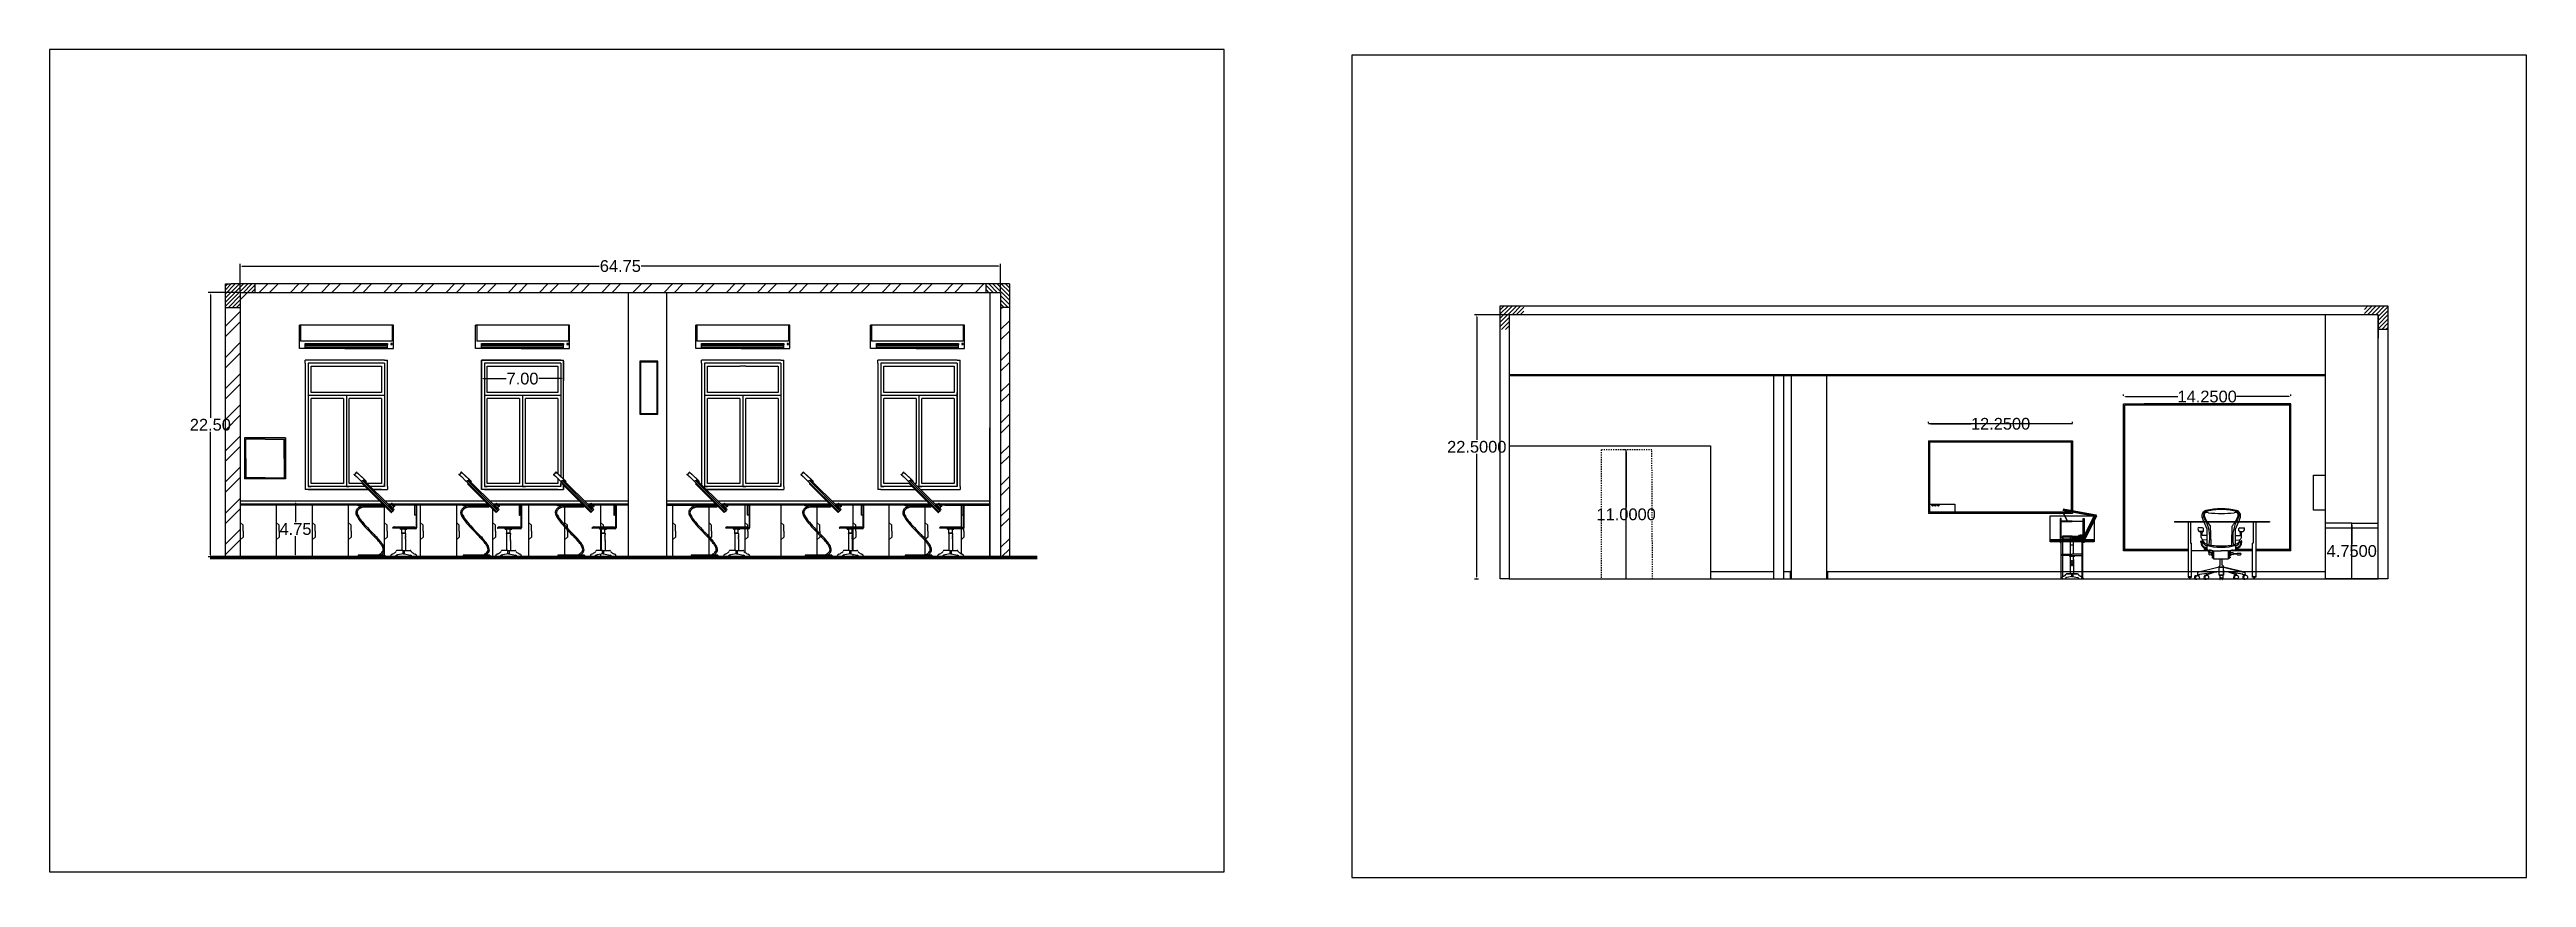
# Model space of a CAD drawing. Header units: inches. Extents: x -3799 to 177, y -208 to 0.
# Drawn here: x -3798.7 to -3587.8, y -207.6 to -137.1 of the extents above; entities that cross this region are included whole.
import ezdxf

# ---------------------------------------------------------------- set-up
doc = ezdxf.new("R2010")
doc.units = ezdxf.units.IN
doc.header["$MEASUREMENT"] = 0
doc.linetypes.add('PDF_IMPORT', pattern=[1, 0.8, -0.2])
doc.styles.get("Standard").update_dxf_attribs({"font": 'arial.ttf'})
doc.dimstyles.get("Standard").update_dxf_attribs({"dimtxt": 1, "dimasz": 0.18, "dimexe": 0.18, "dimexo": 0.0625, "dimgap": 0.09, "dimtad": 0, "dimtih": 1, "dimtoh": 1, "dimdec": 4, "dimzin": 0, "dimdsep": 46, "dimtxsty": 'Standard', "dimcen": 0.09, "dimadec": 0, "dimazin": 0, "dimtfac": 1, "dimtdec": 4, "dimtofl": 0, "dimtmove": 0, "dimatfit": 3, "dimfxl": 1, "dimtolj": 1, "dimtzin": 0, "dimarcsym": 0})

msp = doc.modelspace()

# ---------------------------------------------------------------- blocks, each defined once
blk = doc.blocks.new('*D51')
at = {"color": 0, "lineweight": -2, "transparency": 16777216}
for p, q in [((-3775.94, -175.59), (-3777.96, -175.59)), ((-3777.78, -175.77), (-3777.78, -177.37)), ((-3777.78, -180.16), (-3777.78, -178.57)), ((-3775.97, -180.34), (-3777.96, -180.34))]:
    blk.add_line(p, q, dxfattribs=at)
at = {"color": 0, "transparency": 16777216}
for points in [[(-3777.81, -175.77), (-3777.75, -175.77), (-3777.78, -175.59)], [(-3777.81, -180.16), (-3777.75, -180.16), (-3777.78, -180.34)]]:
    blk.add_solid(points, dxfattribs=at)
at = {"layer": 'Defpoints', "color": 0, "transparency": 16777216}
for p in [(-3775.88, -175.59), (-3777.78, -180.34), (-3775.91, -180.34)]:
    blk.add_point(p, dxfattribs=at)
at = {"color": 0, "transparency": 16777216, "insert": (-3777.78, -177.97), "char_height": 1, "attachment_point": 5}
blk.add_mtext('\\A1;4.75', dxfattribs=at)
blk = doc.blocks.new('*D52')
at = {"color": 0, "lineweight": -2, "transparency": 16777216}
for p, q in [((-3782.56, -157.84), (-3785.21, -157.84)), ((-3785.03, -158.02), (-3785.03, -168.49)), ((-3785.03, -180.16), (-3785.03, -169.7)), ((-3782.56, -180.34), (-3785.21, -180.34))]:
    blk.add_line(p, q, dxfattribs=at)
at = {"color": 0, "transparency": 16777216}
for points in [[(-3785.06, -158.02), (-3785, -158.02), (-3785.03, -157.84)], [(-3785.06, -180.16), (-3785, -180.16), (-3785.03, -180.34)]]:
    blk.add_solid(points, dxfattribs=at)
at = {"layer": 'Defpoints', "color": 0, "transparency": 16777216}
for p in [(-3782.5, -157.84), (-3785.03, -180.34), (-3782.5, -180.34)]:
    blk.add_point(p, dxfattribs=at)
at = {"color": 0, "transparency": 16777216, "insert": (-3785.03, -169.09), "char_height": 1, "attachment_point": 5}
blk.add_mtext('\\A1;22.50', dxfattribs=at)
blk = doc.blocks.new('*D53')
at = {"color": 0, "lineweight": -2, "transparency": 16777216}
for p, q in [((-3782.5, -157.78), (-3782.5, -155.4)), ((-3782.32, -155.58), (-3751.91, -155.58)), ((-3717.93, -155.58), (-3748.34, -155.58)), ((-3717.75, -157.78), (-3717.75, -155.4))]:
    blk.add_line(p, q, dxfattribs=at)
at = {"color": 0, "transparency": 16777216}
for points in [[(-3782.32, -155.55), (-3782.32, -155.61), (-3782.5, -155.58)], [(-3717.93, -155.55), (-3717.93, -155.61), (-3717.75, -155.58)]]:
    blk.add_solid(points, dxfattribs=at)
at = {"layer": 'Defpoints', "color": 0, "transparency": 16777216}
for p in [(-3717.75, -155.58), (-3782.5, -157.84), (-3717.75, -157.84)]:
    blk.add_point(p, dxfattribs=at)
at = {"color": 0, "transparency": 16777216, "insert": (-3750.12, -155.58), "char_height": 1, "attachment_point": 5}
blk.add_mtext('\\A1;64.75', dxfattribs=at)
blk = doc.blocks.new('*D54')
at = {"color": 0, "lineweight": -2, "transparency": 16777216}
for p, q in [((-3761.95, -163.66), (-3761.95, -165.34)), ((-3754.95, -163.66), (-3754.95, -165.34)), ((-3761.77, -165.16), (-3759.83, -165.16)), ((-3755.13, -165.16), (-3757.06, -165.16))]:
    blk.add_line(p, q, dxfattribs=at)
at = {"color": 0, "transparency": 16777216}
for points in [[(-3761.77, -165.13), (-3761.77, -165.19), (-3761.95, -165.16)], [(-3755.13, -165.13), (-3755.13, -165.19), (-3754.95, -165.16)]]:
    blk.add_solid(points, dxfattribs=at)
at = {"layer": 'Defpoints', "color": 0, "transparency": 16777216}
for p in [(-3761.95, -163.59), (-3754.95, -163.59), (-3754.95, -165.16)]:
    blk.add_point(p, dxfattribs=at)
at = {"color": 0, "transparency": 16777216, "insert": (-3758.45, -165.16), "char_height": 1, "attachment_point": 5}
blk.add_mtext('\\A1;7.00', dxfattribs=at)
blk = doc.blocks.new('*D42')
at = {"color": 0, "lineweight": -2, "transparency": 16777216}
for p, q in [((-3674.86, -159.72), (-3677.38, -159.72)), ((-3677.2, -159.9), (-3677.2, -170.37)), ((-3677.2, -182.04), (-3677.2, -171.57)), ((-3677.06, -182.22), (-3677.38, -182.22))]:
    blk.add_line(p, q, dxfattribs=at)
at = {"color": 0, "transparency": 16777216}
for points in [[(-3677.23, -159.9), (-3677.17, -159.9), (-3677.2, -159.72)], [(-3677.23, -182.04), (-3677.17, -182.04), (-3677.2, -182.22)]]:
    blk.add_solid(points, dxfattribs=at)
at = {"layer": 'Defpoints', "color": 0, "transparency": 16777216}
for p in [(-3677.2, -159.72), (-3674.8, -159.72), (-3677, -182.22)]:
    blk.add_point(p, dxfattribs=at)
at = {"color": 0, "transparency": 16777216, "insert": (-3677.2, -170.97), "char_height": 1, "attachment_point": 5}
blk.add_mtext('\\A1;22.5000', dxfattribs=at)
blk = doc.blocks.new('*D43')
at = {"color": 0, "lineweight": -2, "transparency": 16777216}
for p, q in [((-3664.54, -171.22), (-3664.66, -171.22)), ((-3664.48, -171.4), (-3664.48, -176.12)), ((-3664.48, -182.04), (-3664.48, -177.32)), ((-3664.54, -182.22), (-3664.66, -182.22))]:
    blk.add_line(p, q, dxfattribs=at)
at = {"color": 0, "transparency": 16777216}
for points in [[(-3664.51, -171.4), (-3664.45, -171.4), (-3664.48, -171.22)], [(-3664.51, -182.04), (-3664.45, -182.04), (-3664.48, -182.22)]]:
    blk.add_solid(points, dxfattribs=at)
at = {"layer": 'Defpoints', "color": 0, "transparency": 16777216}
for p in [(-3664.48, -171.22), (-3664.48, -171.22), (-3664.48, -182.22)]:
    blk.add_point(p, dxfattribs=at)
at = {"color": 0, "transparency": 16777216, "insert": (-3664.48, -176.72), "char_height": 1, "attachment_point": 5}
blk.add_mtext('\\A1;11.0000', dxfattribs=at)
blk = doc.blocks.new('*D44')
at = {"color": 0, "lineweight": -2, "transparency": 16777216}
for p, q in [((-3638.73, -168.95), (-3638.73, -168.83)), ((-3638.55, -169.01), (-3635.11, -169.01)), ((-3626.66, -169.01), (-3630.1, -169.01)), ((-3626.48, -168.95), (-3626.48, -168.83))]:
    blk.add_line(p, q, dxfattribs=at)
at = {"color": 0, "transparency": 16777216}
for points in [[(-3638.55, -168.98), (-3638.55, -169.04), (-3638.73, -169.01)], [(-3626.66, -168.98), (-3626.66, -169.04), (-3626.48, -169.01)]]:
    blk.add_solid(points, dxfattribs=at)
at = {"layer": 'Defpoints', "color": 0, "transparency": 16777216}
for p in [(-3638.73, -169.01), (-3638.73, -169.01), (-3626.48, -169.01)]:
    blk.add_point(p, dxfattribs=at)
at = {"color": 0, "transparency": 16777216, "insert": (-3632.6, -169.01), "char_height": 1, "attachment_point": 5}
blk.add_mtext('\\A1;12.2500', dxfattribs=at)
blk = doc.blocks.new('*D45')
at = {"color": 0, "lineweight": -2, "transparency": 16777216}
for p, q in [((-3602.76, -177.47), (-3602.88, -177.47)), ((-3602.7, -177.65), (-3602.7, -179.24)), ((-3602.7, -182.04), (-3602.7, -180.44)), ((-3602.76, -182.22), (-3602.88, -182.22))]:
    blk.add_line(p, q, dxfattribs=at)
at = {"color": 0, "transparency": 16777216}
for points in [[(-3602.73, -177.65), (-3602.67, -177.65), (-3602.7, -177.47)], [(-3602.73, -182.04), (-3602.67, -182.04), (-3602.7, -182.22)]]:
    blk.add_solid(points, dxfattribs=at)
at = {"layer": 'Defpoints', "color": 0, "transparency": 16777216}
for p in [(-3602.7, -177.47), (-3602.7, -177.47), (-3602.7, -182.22)]:
    blk.add_point(p, dxfattribs=at)
at = {"color": 0, "transparency": 16777216, "insert": (-3602.7, -179.84), "char_height": 1, "attachment_point": 5}
blk.add_mtext('\\A1;4.7500', dxfattribs=at)
blk = doc.blocks.new('*D41')
at = {"color": 0, "lineweight": -2, "transparency": 16777216}
for p, q in [((-3622.13, -166.63), (-3622.13, -166.51)), ((-3607.88, -166.63), (-3607.88, -166.51)), ((-3621.95, -166.69), (-3617.51, -166.69)), ((-3608.06, -166.69), (-3612.5, -166.69))]:
    blk.add_line(p, q, dxfattribs=at)
at = {"color": 0, "transparency": 16777216}
for points in [[(-3621.95, -166.66), (-3621.95, -166.72), (-3622.13, -166.69)], [(-3608.06, -166.66), (-3608.06, -166.72), (-3607.88, -166.69)]]:
    blk.add_solid(points, dxfattribs=at)
at = {"layer": 'Defpoints', "color": 0, "transparency": 16777216}
for p in [(-3622.13, -166.69), (-3622.13, -166.69), (-3607.88, -166.69)]:
    blk.add_point(p, dxfattribs=at)
at = {"color": 0, "transparency": 16777216, "insert": (-3615.01, -166.69), "char_height": 1, "attachment_point": 5}
blk.add_mtext('\\A1;14.2500', dxfattribs=at)

# ---------------------------------------------------------------- dimensions: what is measured, and where the dimension line sits
for base, p1, p2, picture, middle in [((-3717.74675, -155.58477), (-3782.49675, -157.8449), (-3717.74675, -157.8449), '*D53', (-3750.12175, -155.58477)), ((-3754.94675, -165.15748), (-3761.94675, -163.59422), (-3754.94675, -163.59422), '*D54', (-3758.44675, -165.15748))]:
    dim = msp.add_linear_dim(base=base, p1=p1, p2=p2, dimstyle='Standard', override={"dimdec": 2})
    dim.commit()
    dim.dimension.update_dxf_attribs({"geometry": picture, "text_midpoint": middle})
dim = msp.add_linear_dim(base=(-3785.03427, -180.34483), p1=(-3782.49675, -157.8449), p2=(-3782.49675, -180.34483), angle=90, dimstyle='Standard', override={"dimdec": 2})
dim.commit()
dim.dimension.update_dxf_attribs({"geometry": '*D52', "text_midpoint": (-3785.03427, -169.09487)})
for base, p1, p2, picture, middle in [((-3677.19514, -159.71797), (-3676.99774, -182.21797), (-3674.7967, -159.71797), '*D42', (-3677.19514, -170.96797)), ((-3664.47727, -171.21797), (-3664.47727, -182.21797), (-3664.47727, -171.21797), '*D43', (-3664.47727, -176.71797)), ((-3602.69865, -177.46797), (-3602.69865, -182.21797), (-3602.69865, -177.46797), '*D45', (-3602.69865, -179.84297))]:
    dim = msp.add_linear_dim(base=base, p1=p1, p2=p2, angle=90, dimstyle='Standard')
    dim.commit()
    dim.dimension.update_dxf_attribs({"geometry": picture, "text_midpoint": middle})
for base, p1, p2, picture, middle in [((-3622.13324, -166.69039), (-3607.88324, -166.69039), (-3622.13324, -166.69039), '*D41', (-3615.00824, -166.69039)), ((-3638.72685, -169.01309), (-3626.47685, -169.01309), (-3638.72685, -169.01309), '*D44', (-3632.60185, -169.01309))]:
    dim = msp.add_linear_dim(base=base, p1=p1, p2=p2, dimstyle='Standard')
    dim.commit()
    dim.dimension.update_dxf_attribs({"geometry": picture, "text_midpoint": middle})
dim = msp.add_linear_dim(base=(-3777.77799, -180.34483), p1=(-3775.87799, -175.59483), p2=(-3775.90909, -180.34483), angle=90, dimstyle='Standard', override={"dimdec": 2})
dim.commit()
dim.dimension.update_dxf_attribs({"geometry": '*D51', "text_midpoint": (-3777.77799, -177.96983), "dimtype": 160})

# ---------------------------------------------------------------- hatches: boundary and pattern name
h = msp.add_hatch()
h.set_pattern_fill('ANSI32', color=256, scale=5)
h.set_pattern_definition([(45, (-3901.0842, -230.3038), (-1.325825, 1.325825), []), (45, (-3900.2004, -230.3038), (-1.325825, 1.325825), [])])
h.paths.add_polyline_path([(-3783.74675, -180.34483), (-3782.49675, -180.34483), (-3782.49675, -159.09464), (-3783.74675, -159.09464)])
h.paths.add_polyline_path([(-3718.99675, -157.8449), (-3718.99675, -157.09483), (-3781.24675, -157.09483), (-3781.24675, -157.8449)])
h.paths.add_polyline_path([(-3716.99675, -159.09464), (-3717.74675, -159.09464), (-3717.74675, -180.34483), (-3716.99675, -180.34483)])
h = msp.add_hatch()
h.set_pattern_fill('ANSI31', color=256, scale=2)
h.set_pattern_definition([(45, (-3761.90557, -231.86804), (-0.1767767, 0.1767767), [])])
h.paths.add_polyline_path([(-3673.19865, -158.96797), (-3675.19865, -158.96797), (-3675.19865, -160.96778), (-3674.44865, -160.96778), (-3674.44865, -159.71797), (-3673.19865, -159.71797)])
h.paths.add_polyline_path([(-3599.62365, -158.96797), (-3601.62365, -158.96797), (-3601.62365, -159.71797), (-3600.44865, -159.71797), (-3600.44865, -160.96797), (-3599.62365, -160.96797)])

# ---------------------------------------------------------------- linework, layer by layer
for p, q in [((-3798.72189, -137.14132), (-3798.72189, -207.14132)), ((-3698.72189, -137.14132), (-3798.72189, -137.14132)), ((-3698.72189, -207.14132), (-3698.72189, -137.14132)), ((-3687.82365, -137.63068), (-3687.82365, -207.63068)), ((-3587.82365, -137.63068), (-3687.82365, -137.63068)), ((-3587.82365, -207.63068), (-3587.82365, -137.63068)), ((-3783.74675, -157.93013), (-3782.91146, -157.09483)), ((-3783.74675, -158.28368), (-3782.5579, -157.09483)), ((-3783.74675, -158.63724), (-3782.20435, -157.09483)), ((-3783.74675, -158.99079), (-3781.8508, -157.09483)), ((-3783.24675, -157.09483), (-3783.74675, -157.59483)), ((-3783.54284, -157.09483), (-3783.74675, -157.29875)), ((-3783.49705, -159.09464), (-3782.49675, -158.09434)), ((-3783.1435, -159.09464), (-3781.89376, -157.8449)), ((-3782.24724, -157.84483), (-3781.49724, -157.09483)), ((-3781.89369, -157.84483), (-3781.24675, -157.1979)), ((-3781.54014, -157.84483), (-3781.24675, -157.55145)), ((-3781.24675, -157.09483), (-3781.24675, -157.84483)), ((-3749.44675, -157.8449), (-3749.44675, -180.34483)), ((-3746.19675, -157.8449), (-3746.19675, -180.34483)), ((-3718.99675, -157.09483), (-3718.99675, -157.84483)), ((-3718.34982, -157.84483), (-3718.99675, -157.1979)), ((-3718.70337, -157.84483), (-3718.99675, -157.55145)), ((-3717.99627, -157.84483), (-3718.74627, -157.09483)), ((-3718.64675, -157.8449), (-3718.64675, -180.34483)), ((-3716.99675, -158.49079), (-3718.39271, -157.09483)), ((-3716.99675, -158.13724), (-3718.03916, -157.09483)), ((-3716.99675, -158.84434), (-3717.74675, -158.09434)), ((-3716.99675, -157.78368), (-3717.68561, -157.09483)), ((-3716.99675, -157.43013), (-3717.33205, -157.09483)), ((-3783.74675, -159.09464), (-3782.49675, -159.09464)), ((-3782.78995, -159.09464), (-3782.49675, -158.80145)), ((-3717.10001, -159.09464), (-3717.74675, -158.4479)), ((-3717.45356, -159.09464), (-3717.74675, -158.80145)), ((-3716.99675, -159.09464), (-3717.74675, -159.09464)), ((-3674.44865, -159.71797), (-3675.19865, -159.71797)), ((-3769.44675, -160.59422), (-3777.44675, -160.59422)), ((-3777.44675, -162.59422), (-3777.44675, -160.59422)), ((-3777.44675, -160.59422), (-3777.34675, -160.59422)), ((-3777.34675, -160.59422), (-3777.34675, -161.96334)), ((-3769.54675, -161.96334), (-3777.34675, -161.96334)), ((-3776.94675, -162.54422), (-3776.94675, -162.16922)), ((-3776.94675, -162.16922), (-3769.94675, -162.16922)), ((-3769.94675, -162.26922), (-3776.94675, -162.26922)), ((-3769.94675, -162.34422), (-3776.94675, -162.34422)), ((-3769.94675, -162.54422), (-3769.94675, -162.16922)), ((-3769.94675, -162.16922), (-3769.94675, -162.26922)), ((-3769.94675, -162.54422), (-3769.94675, -162.34422)), ((-3769.54723, -162.15902), (-3769.66436, -162.15902)), ((-3769.66436, -162.15902), (-3769.66436, -162.24392)), ((-3769.66436, -162.24392), (-3769.54723, -162.24392)), ((-3769.54723, -162.15902), (-3769.54723, -162.24392)), ((-3769.54675, -160.59422), (-3769.54675, -161.96334)), ((-3769.44675, -162.59422), (-3769.44675, -160.59422)), ((-3754.44675, -160.59422), (-3762.44675, -160.59422)), ((-3762.44675, -162.59422), (-3762.44675, -160.59422)), ((-3762.44675, -160.59422), (-3762.34675, -160.59422)), ((-3762.34675, -160.59422), (-3762.34675, -161.96334)), ((-3754.54675, -161.96334), (-3762.34675, -161.96334)), ((-3761.94675, -162.54422), (-3761.94675, -162.16922)), ((-3761.94675, -162.16922), (-3754.94675, -162.16922)), ((-3754.94675, -162.26922), (-3761.94675, -162.26922)), ((-3754.94675, -162.34422), (-3761.94675, -162.34422)), ((-3754.94675, -162.54422), (-3754.94675, -162.16922)), ((-3754.94675, -162.16922), (-3754.94675, -162.26922)), ((-3754.94675, -162.54422), (-3754.94675, -162.34422)), ((-3754.54723, -162.15902), (-3754.66436, -162.15902)), ((-3754.66436, -162.15902), (-3754.66436, -162.24392)), ((-3754.66436, -162.24392), (-3754.54723, -162.24392)), ((-3754.54723, -162.15902), (-3754.54723, -162.24392)), ((-3754.54675, -160.59422), (-3754.54675, -161.96334)), ((-3754.44675, -162.59422), (-3754.44675, -160.59422)), ((-3735.69675, -160.59422), (-3743.69675, -160.59422)), ((-3743.69675, -162.59422), (-3743.69675, -160.59422)), ((-3743.69675, -160.59422), (-3743.59675, -160.59422)), ((-3743.59675, -160.59422), (-3743.59675, -161.96334)), ((-3735.79675, -161.96334), (-3743.59675, -161.96334)), ((-3743.19675, -162.54422), (-3743.19675, -162.16922)), ((-3743.19675, -162.16922), (-3736.19675, -162.16922)), ((-3736.19675, -162.26922), (-3743.19675, -162.26922)), ((-3736.19675, -162.34422), (-3743.19675, -162.34422)), ((-3736.19675, -162.54422), (-3736.19675, -162.16922)), ((-3736.19675, -162.16922), (-3736.19675, -162.26922)), ((-3736.19675, -162.54422), (-3736.19675, -162.34422)), ((-3735.79723, -162.15902), (-3735.91436, -162.15902)), ((-3735.91436, -162.15902), (-3735.91436, -162.24392)), ((-3735.91436, -162.24392), (-3735.79723, -162.24392)), ((-3735.79723, -162.15902), (-3735.79723, -162.24392)), ((-3735.79675, -160.59422), (-3735.79675, -161.96334)), ((-3735.69675, -162.59422), (-3735.69675, -160.59422)), ((-3720.82175, -160.59422), (-3728.82175, -160.59422)), ((-3728.82175, -162.59422), (-3728.82175, -160.59422)), ((-3728.82175, -160.59422), (-3728.72175, -160.59422)), ((-3728.72175, -160.59422), (-3728.72175, -161.96334)), ((-3720.92175, -161.96334), (-3728.72175, -161.96334)), ((-3728.32175, -162.54422), (-3728.32175, -162.16922)), ((-3728.32175, -162.16922), (-3721.32175, -162.16922)), ((-3721.32175, -162.26922), (-3728.32175, -162.26922)), ((-3721.32175, -162.34422), (-3728.32175, -162.34422)), ((-3721.32175, -162.54422), (-3721.32175, -162.16922)), ((-3721.32175, -162.16922), (-3721.32175, -162.26922)), ((-3721.32175, -162.54422), (-3721.32175, -162.34422)), ((-3720.92223, -162.15902), (-3721.03936, -162.15902)), ((-3721.03936, -162.15902), (-3721.03936, -162.24392)), ((-3721.03936, -162.24392), (-3720.92223, -162.24392)), ((-3720.92223, -162.15902), (-3720.92223, -162.24392)), ((-3720.92175, -160.59422), (-3720.92175, -161.96334)), ((-3720.82175, -162.59422), (-3720.82175, -160.59422)), ((-3773.57175, -162.59422), (-3777.44675, -162.59422)), ((-3776.94675, -162.54422), (-3776.94675, -162.44422)), ((-3776.94675, -162.44422), (-3769.94675, -162.44422)), ((-3776.94675, -162.54422), (-3773.44675, -162.54422)), ((-3770.19675, -163.59422), (-3776.94675, -163.59422)), ((-3776.94675, -163.84422), (-3776.94675, -163.59422)), ((-3776.94675, -163.84422), (-3776.94675, -174.59483)), ((-3776.94675, -164.09422), (-3776.94675, -174.59483)), ((-3776.69675, -163.84422), (-3776.69675, -174.34483)), ((-3770.19675, -163.84422), (-3776.69675, -163.84422)), ((-3776.69675, -163.84422), (-3776.69675, -164.09422)), ((-3776.44675, -166.34483), (-3776.44675, -164.09422)), ((-3776.44675, -164.09422), (-3773.69675, -164.09422)), ((-3773.44675, -163.84422), (-3773.69675, -163.84422)), ((-3773.69675, -164.09422), (-3770.44675, -164.09422)), ((-3773.57175, -162.59422), (-3769.44675, -162.59422)), ((-3773.44675, -162.54422), (-3769.94675, -162.54422)), ((-3770.19675, -163.84422), (-3770.44675, -163.84422)), ((-3770.44675, -164.09422), (-3770.44675, -166.34483)), ((-3770.19675, -163.59422), (-3769.94675, -163.59422)), ((-3770.19675, -163.84422), (-3770.19675, -174.34483)), ((-3769.94675, -174.34483), (-3769.94675, -163.59422)), ((-3758.57175, -162.59422), (-3762.44675, -162.59422)), ((-3761.94675, -162.54422), (-3761.94675, -162.44422)), ((-3761.94675, -162.44422), (-3754.94675, -162.44422)), ((-3761.94675, -162.54422), (-3758.44675, -162.54422)), ((-3755.19675, -163.59422), (-3761.94675, -163.59422)), ((-3761.94675, -163.84422), (-3761.94675, -163.59422)), ((-3761.94675, -174.59483), (-3761.94675, -163.59483)), ((-3761.94675, -163.59483), (-3754.94675, -163.59483)), ((-3761.94675, -163.84422), (-3761.94675, -174.59483)), ((-3761.94675, -164.09422), (-3761.94675, -174.59483)), ((-3761.69675, -163.84422), (-3761.69675, -174.34483)), ((-3755.19675, -163.84422), (-3761.69675, -163.84422)), ((-3761.69675, -163.84422), (-3761.69675, -164.09422)), ((-3761.44675, -166.34483), (-3761.44675, -164.09422)), ((-3761.44675, -164.09422), (-3758.69675, -164.09422)), ((-3758.44675, -163.84422), (-3758.69675, -163.84422)), ((-3758.69675, -164.09422), (-3755.44675, -164.09422)), ((-3758.57175, -162.59422), (-3754.44675, -162.59422)), ((-3758.44675, -162.54422), (-3754.94675, -162.54422)), ((-3755.19675, -163.84422), (-3755.44675, -163.84422)), ((-3755.44675, -164.09422), (-3755.44675, -166.34483)), ((-3755.19675, -163.59422), (-3754.94675, -163.59422)), ((-3755.19675, -163.84422), (-3755.19675, -173.48206)), ((-3754.94675, -173.7078), (-3754.94675, -163.59422)), ((-3754.94675, -173.7078), (-3754.94675, -163.59483)), ((-3746.91535, -163.66823), (-3748.46496, -163.66823)), ((-3748.46496, -163.66823), (-3748.46496, -168.17236)), ((-3746.98638, -163.74568), (-3748.40165, -163.74568)), ((-3748.40165, -163.74568), (-3748.40165, -168.12091)), ((-3746.98638, -168.12091), (-3746.98638, -163.74568)), ((-3746.91535, -168.17236), (-3746.91535, -163.66823)), ((-3739.82175, -162.59422), (-3743.69675, -162.59422)), ((-3743.19675, -162.54422), (-3743.19675, -162.44422)), ((-3743.19675, -162.44422), (-3736.19675, -162.44422)), ((-3743.19675, -162.54422), (-3739.69675, -162.54422)), ((-3736.44675, -163.59422), (-3743.19675, -163.59422)), ((-3743.19675, -163.84422), (-3743.19675, -163.59422)), ((-3743.19675, -163.84422), (-3743.19675, -174.196)), ((-3743.19675, -164.09422), (-3743.19675, -174.196)), ((-3742.94675, -163.84422), (-3742.94675, -174.34483)), ((-3736.44675, -163.84422), (-3742.94675, -163.84422)), ((-3742.94675, -163.84422), (-3742.94675, -164.09422)), ((-3742.69675, -166.34483), (-3742.69675, -164.09422)), ((-3742.69675, -164.09422), (-3739.94675, -164.09422)), ((-3739.44675, -164.09422), (-3739.94675, -164.09422)), ((-3739.82175, -162.59422), (-3735.69675, -162.59422)), ((-3739.69675, -162.54422), (-3736.19675, -162.54422)), ((-3739.44675, -164.09422), (-3736.69675, -164.09422)), ((-3736.44675, -163.84422), (-3736.69675, -163.84422)), ((-3736.69675, -164.09422), (-3736.69675, -166.34483)), ((-3736.44675, -163.59422), (-3736.19675, -163.59422)), ((-3736.44675, -163.84422), (-3736.44675, -174.34483)), ((-3736.19675, -174.34483), (-3736.19675, -163.59422)), ((-3724.94675, -162.59422), (-3728.82175, -162.59422)), ((-3728.32175, -162.54422), (-3728.32175, -162.44422)), ((-3728.32175, -162.44422), (-3721.32175, -162.44422)), ((-3728.32175, -162.54422), (-3724.82175, -162.54422)), ((-3721.44675, -163.59422), (-3728.19675, -163.59422)), ((-3728.19675, -163.84422), (-3728.19675, -163.59422)), ((-3728.19675, -163.84422), (-3728.19675, -174.59483)), ((-3727.94675, -163.84422), (-3727.94675, -174.34483)), ((-3721.44675, -163.84422), (-3727.94675, -163.84422)), ((-3727.94675, -163.84422), (-3727.94675, -164.09422)), ((-3727.69675, -166.34483), (-3727.69675, -164.09422)), ((-3727.69675, -164.09422), (-3724.94675, -164.09422)), ((-3724.94675, -162.59422), (-3720.82175, -162.59422)), ((-3724.94675, -164.09422), (-3721.69675, -164.09422)), ((-3724.82175, -162.54422), (-3721.32175, -162.54422)), ((-3721.44675, -163.84422), (-3721.69675, -163.84422)), ((-3721.69675, -164.09422), (-3721.69675, -166.34483)), ((-3721.44675, -163.59422), (-3721.19675, -163.59422)), ((-3721.44675, -163.84422), (-3721.44675, -174.34483)), ((-3721.19675, -174.34483), (-3721.19675, -163.59422)), ((-3770.19675, -166.59483), (-3776.69675, -166.59483)), ((-3770.44675, -166.34483), (-3776.44675, -166.34483)), ((-3773.44675, -166.59483), (-3773.44675, -174.34483)), ((-3755.19675, -166.59483), (-3761.69675, -166.59483)), ((-3755.44675, -166.34483), (-3761.44675, -166.34483)), ((-3758.44675, -166.59483), (-3758.44675, -174.34483)), ((-3736.44675, -166.59483), (-3742.94675, -166.59483)), ((-3736.69675, -166.34483), (-3742.69675, -166.34483)), ((-3739.69675, -166.59483), (-3739.69675, -174.34483)), ((-3721.44675, -166.59483), (-3727.94675, -166.59483)), ((-3721.69675, -166.34483), (-3727.69675, -166.34483)), ((-3724.69675, -166.59483), (-3724.69675, -174.34483)), ((-3721.44675, -174.34483), (-3721.44675, -166.34483)), ((-3651.89582, -182.21797), (-3651.89582, -164.90021)), ((-3651.07916, -164.90021), (-3651.07916, -182.21797)), ((-3650.42293, -164.90021), (-3650.42293, -182.21797)), ((-3650.42293, -164.90021), (-3647.42293, -164.90021)), ((-3647.42293, -164.90021), (-3647.42293, -182.21797)), ((-3776.44675, -174.09483), (-3776.44675, -166.84483)), ((-3773.69675, -166.84483), (-3776.44675, -166.84483)), ((-3773.69675, -166.84483), (-3773.69675, -174.09483)), ((-3773.19675, -174.09483), (-3773.19675, -166.84483)), ((-3770.44675, -166.84483), (-3773.19675, -166.84483)), ((-3770.44675, -166.84483), (-3770.44675, -174.09483)), ((-3761.44675, -174.09483), (-3761.44675, -166.84483)), ((-3758.69675, -166.84483), (-3761.44675, -166.84483)), ((-3758.69675, -166.84483), (-3758.69675, -174.09483)), ((-3758.19675, -174.09483), (-3758.19675, -166.84483)), ((-3755.44675, -166.84483), (-3758.19675, -166.84483)), ((-3755.44675, -166.84483), (-3755.44675, -173.25632)), ((-3748.46496, -168.17236), (-3746.91535, -168.17236)), ((-3748.40165, -168.12091), (-3746.98638, -168.12091)), ((-3742.69675, -174.09483), (-3742.69675, -166.84483)), ((-3739.94675, -166.84483), (-3742.69675, -166.84483)), ((-3739.94675, -166.84483), (-3739.94675, -174.09483)), ((-3739.44675, -174.09483), (-3739.44675, -166.84483)), ((-3736.69675, -166.84483), (-3739.44675, -166.84483)), ((-3736.69675, -166.84483), (-3736.69675, -174.09483)), ((-3727.69675, -174.09483), (-3727.69675, -166.84483)), ((-3724.94675, -166.84483), (-3727.69675, -166.84483)), ((-3724.94675, -166.84483), (-3724.94675, -174.09483)), ((-3724.44675, -174.09483), (-3724.44675, -166.84483)), ((-3721.69675, -166.84483), (-3724.44675, -166.84483)), ((-3721.69675, -166.84483), (-3721.69675, -174.09483)), ((-3782.12075, -170.21491), (-3782.12075, -173.70466)), ((-3778.63099, -170.21491), (-3782.12075, -170.21491)), ((-3780.37587, -170.31491), (-3782.02075, -170.31491)), ((-3782.02075, -171.95979), (-3782.02075, -170.31491)), ((-3780.37587, -170.31491), (-3778.73099, -170.31491)), ((-3778.73099, -171.95979), (-3778.73099, -170.31491)), ((-3778.63099, -170.21491), (-3778.63099, -173.70466)), ((-3778.63099, -173.70466), (-3778.63099, -170.21491)), ((-3718.64675, -180.34483), (-3718.64675, -169.34483)), ((-3626.47685, -169.01309), (-3638.72685, -169.01309)), ((-3626.47685, -169.01309), (-3638.72685, -169.01309)), ((-3638.72685, -170.44226), (-3638.72685, -176.64226)), ((-3626.47685, -169.01309), (-3628.72685, -169.01309)), ((-3782.02075, -171.95979), (-3782.02075, -173.60466)), ((-3778.73099, -171.95979), (-3778.73099, -173.60466)), ((-3664.47727, -182.21797), (-3664.47727, -171.21797)), ((-3778.63099, -173.70466), (-3782.12075, -173.70466)), ((-3780.37587, -173.60466), (-3782.02075, -173.60466)), ((-3780.37587, -173.60466), (-3778.73099, -173.60466)), ((-3771.58937, -174.59483), (-3776.94675, -174.59483)), ((-3776.69675, -174.59483), (-3776.94675, -174.59483)), ((-3771.83936, -174.34483), (-3776.69675, -174.34483)), ((-3776.69675, -174.34483), (-3776.44675, -174.34483)), ((-3776.69675, -174.59483), (-3771.58937, -174.59483)), ((-3773.69675, -174.09483), (-3776.44675, -174.09483)), ((-3773.44675, -174.34483), (-3773.19675, -174.34483)), ((-3772.05152, -174.09483), (-3773.19675, -174.09483)), ((-3772.78455, -173.3129), (-3772.79422, -173.3233)), ((-3772.79422, -173.3233), (-3772.77819, -173.33951)), ((-3772.77598, -173.30367), (-3772.75825, -173.32014)), ((-3772.75825, -173.32014), (-3772.76757, -173.33024)), ((-3772.76757, -173.33024), (-3772.75698, -173.34098)), ((-3772.76698, -173.35085), (-3772.75698, -173.34098)), ((-3772.63577, -173.48577), (-3772.62348, -173.4979)), ((-3772.62269, -173.10476), (-3772.6128, -173.09483)), ((-3772.59589, -173.50422), (-3772.58682, -173.49527)), ((-3772.07454, -173.82095), (-3772.07008, -173.8165)), ((-3772.07045, -174.11373), (-3772.06595, -174.10924)), ((-3772.06595, -174.11823), (-3772.07045, -174.11373)), ((-3772.07008, -173.8165), (-3772.06562, -173.82096)), ((-3771.96658, -173.79535), (-3771.95005, -173.81255)), ((-3771.90925, -173.85317), (-3771.89004, -173.87247)), ((-3771.90643, -173.75442), (-3771.89561, -173.74243)), ((-3771.87223, -173.8902), (-3771.87165, -173.89078)), ((-3771.87165, -173.89078), (-3771.87137, -173.89051)), ((-3771.8567, -173.85957), (-3771.81312, -173.90394)), ((-3771.81312, -173.90394), (-3771.81199, -173.9028)), ((-3771.75491, -173.90564), (-3771.79594, -173.94675)), ((-3771.78491, -173.8757), (-3771.75491, -173.90564)), ((-3771.72619, -174.40168), (-3771.71355, -174.38899)), ((-3771.72619, -174.40168), (-3771.67856, -174.40412)), ((-3771.72243, -174.42524), (-3771.71251, -174.41539)), ((-3771.71251, -174.41539), (-3771.7165, -174.41139)), ((-3771.67856, -174.40412), (-3771.67041, -174.39597)), ((-3770.44675, -174.09483), (-3771.6473, -174.09483)), ((-3770.19675, -174.34483), (-3771.39635, -174.34483)), ((-3770.44675, -174.59483), (-3771.1454, -174.59483)), ((-3771.1454, -174.59483), (-3769.94675, -174.59483)), ((-3770.19675, -174.34483), (-3770.19675, -174.09483)), ((-3769.94675, -174.34483), (-3769.94675, -174.59483)), ((-3763.85468, -173.3129), (-3763.86435, -173.3233)), ((-3763.86435, -173.3233), (-3763.84832, -173.33951)), ((-3763.84611, -173.30367), (-3763.82838, -173.32014)), ((-3763.82838, -173.32014), (-3763.8377, -173.33024)), ((-3763.8377, -173.33024), (-3763.82711, -173.34098)), ((-3763.83711, -173.35085), (-3763.82711, -173.34098)), ((-3763.7059, -173.48577), (-3763.69361, -173.4979)), ((-3763.69282, -173.10476), (-3763.68293, -173.09483)), ((-3763.66602, -173.50422), (-3763.65695, -173.49527)), ((-3763.14467, -173.82095), (-3763.14021, -173.8165)), ((-3763.14058, -174.11373), (-3763.13608, -174.10924)), ((-3763.13608, -174.11823), (-3763.14058, -174.11373)), ((-3763.14021, -173.8165), (-3763.13575, -173.82096)), ((-3763.03671, -173.79535), (-3763.02018, -173.81255)), ((-3762.97938, -173.85317), (-3762.96017, -173.87247)), ((-3762.97656, -173.75442), (-3762.96574, -173.74243)), ((-3762.94236, -173.8902), (-3762.94178, -173.89078)), ((-3762.94178, -173.89078), (-3762.9415, -173.89051)), ((-3762.92683, -173.85957), (-3762.88325, -173.90394)), ((-3762.88325, -173.90394), (-3762.88212, -173.9028)), ((-3762.82504, -173.90564), (-3762.86607, -173.94675)), ((-3762.85504, -173.8757), (-3762.82504, -173.90564)), ((-3762.79632, -174.40168), (-3762.78368, -174.38899)), ((-3762.79632, -174.40168), (-3762.7487, -174.40412)), ((-3762.79256, -174.42524), (-3762.78264, -174.41539)), ((-3762.78264, -174.41539), (-3762.78663, -174.41139)), ((-3762.7487, -174.40412), (-3762.74054, -174.39597)), ((-3755.44675, -174.59483), (-3761.94675, -174.59483)), ((-3761.69675, -174.59483), (-3761.94675, -174.59483)), ((-3755.19675, -174.34483), (-3761.69675, -174.34483)), ((-3761.69675, -174.34483), (-3761.44675, -174.34483)), ((-3761.69675, -174.59483), (-3754.94675, -174.59483)), ((-3758.69675, -174.09483), (-3761.44675, -174.09483)), ((-3758.44675, -174.34483), (-3758.19675, -174.34483)), ((-3755.44675, -174.09483), (-3758.19675, -174.09483)), ((-3755.79735, -173.3129), (-3755.80701, -173.3233)), ((-3755.80701, -173.3233), (-3755.79098, -173.33951)), ((-3755.78877, -173.30367), (-3755.77104, -173.32014)), ((-3755.77105, -173.32014), (-3755.78037, -173.33024)), ((-3755.78037, -173.33024), (-3755.76977, -173.34098)), ((-3755.77978, -173.35085), (-3755.76977, -173.34098)), ((-3755.64857, -173.48577), (-3755.63627, -173.4979)), ((-3755.63548, -173.10476), (-3755.6256, -173.09483)), ((-3755.60868, -173.50422), (-3755.59961, -173.49527)), ((-3755.44675, -173.64727), (-3755.44675, -174.09483)), ((-3755.19675, -173.89588), (-3755.19675, -174.34483)), ((-3755.19675, -174.34483), (-3755.19675, -174.09483)), ((-3755.08733, -173.82095), (-3755.08287, -173.8165)), ((-3755.08324, -174.11373), (-3755.07874, -174.10924)), ((-3755.07874, -174.11823), (-3755.08324, -174.11373)), ((-3755.08287, -173.8165), (-3755.07842, -173.82096)), ((-3754.97938, -173.79535), (-3754.96285, -173.81255)), ((-3754.94675, -174.34483), (-3754.94675, -174.25023)), ((-3754.94675, -174.59483), (-3754.94675, -174.25023)), ((-3754.94675, -174.34483), (-3754.94675, -174.59483)), ((-3754.92205, -173.85317), (-3754.90283, -173.87247)), ((-3754.91923, -173.75442), (-3754.9084, -173.74243)), ((-3754.88502, -173.8902), (-3754.88444, -173.89078)), ((-3754.88444, -173.89078), (-3754.88417, -173.89051)), ((-3754.86949, -173.85957), (-3754.82592, -173.90394)), ((-3754.82592, -173.90394), (-3754.82478, -173.9028)), ((-3754.7677, -173.90564), (-3754.80874, -173.94675)), ((-3754.7977, -173.8757), (-3754.7677, -173.90564)), ((-3754.73899, -174.40168), (-3754.72634, -174.38899)), ((-3754.73899, -174.40168), (-3754.69136, -174.40412)), ((-3754.73523, -174.42524), (-3754.7253, -174.41539)), ((-3754.7253, -174.41539), (-3754.72929, -174.41139)), ((-3754.69136, -174.40412), (-3754.68321, -174.39597)), ((-3744.43556, -173.3129), (-3744.44523, -173.3233)), ((-3744.44523, -173.3233), (-3744.4292, -173.33951)), ((-3744.42699, -173.30367), (-3744.40926, -173.32014)), ((-3744.40926, -173.32014), (-3744.41858, -173.33024)), ((-3744.41858, -173.33024), (-3744.40799, -173.34098)), ((-3744.41799, -173.35085), (-3744.40799, -173.34098)), ((-3744.28678, -173.48577), (-3744.27448, -173.4979)), ((-3744.27369, -173.10476), (-3744.26381, -173.09483)), ((-3744.2469, -173.50422), (-3744.23783, -173.49527)), ((-3743.72555, -173.82095), (-3743.72109, -173.8165)), ((-3743.72145, -174.11373), (-3743.71696, -174.10924)), ((-3743.71696, -174.11823), (-3743.72145, -174.11373)), ((-3743.72109, -173.8165), (-3743.71663, -173.82096)), ((-3743.61759, -173.79535), (-3743.60106, -173.81255)), ((-3743.56026, -173.85317), (-3743.54104, -173.87247)), ((-3743.55744, -173.75442), (-3743.54662, -173.74243)), ((-3743.52324, -173.8902), (-3743.52265, -173.89078)), ((-3743.52265, -173.89078), (-3743.52238, -173.89051)), ((-3743.50771, -173.85957), (-3743.46413, -173.90394)), ((-3743.46413, -173.90394), (-3743.463, -173.9028)), ((-3743.40591, -173.90564), (-3743.44695, -173.94675)), ((-3743.43591, -173.8757), (-3743.40591, -173.90564)), ((-3743.3772, -174.40168), (-3743.36456, -174.38899)), ((-3743.3772, -174.40168), (-3743.32957, -174.40412)), ((-3743.37344, -174.42524), (-3743.36352, -174.41539)), ((-3743.36352, -174.41539), (-3743.36751, -174.41139)), ((-3743.32957, -174.40412), (-3743.32142, -174.39597)), ((-3736.44675, -174.34483), (-3742.94675, -174.34483)), ((-3742.94675, -174.34483), (-3742.69675, -174.34483)), ((-3736.69675, -174.59483), (-3742.79641, -174.59483)), ((-3742.79641, -174.59483), (-3736.19675, -174.59483)), ((-3739.94675, -174.09483), (-3742.69675, -174.09483)), ((-3739.69675, -174.34483), (-3739.44675, -174.34483)), ((-3736.69675, -174.09483), (-3739.44675, -174.09483)), ((-3736.44675, -174.34483), (-3736.44675, -174.09483)), ((-3736.19675, -174.34483), (-3736.19675, -174.59483)), ((-3734.74398, -173.3129), (-3734.75364, -173.3233)), ((-3734.75364, -173.3233), (-3734.73761, -173.33951)), ((-3734.7354, -173.30367), (-3734.71767, -173.32014)), ((-3734.71767, -173.32014), (-3734.72699, -173.33024)), ((-3734.72699, -173.33024), (-3734.7164, -173.34098)), ((-3734.7264, -173.35085), (-3734.7164, -173.34098)), ((-3734.59519, -173.48577), (-3734.5829, -173.4979)), ((-3734.58211, -173.10476), (-3734.57222, -173.09483)), ((-3734.55531, -173.50422), (-3734.54624, -173.49527)), ((-3734.03396, -173.82095), (-3734.0295, -173.8165)), ((-3734.02987, -174.11373), (-3734.02537, -174.10924)), ((-3734.02537, -174.11823), (-3734.02987, -174.11373)), ((-3734.0295, -173.8165), (-3734.02504, -173.82096)), ((-3733.92601, -173.79535), (-3733.90947, -173.81255)), ((-3733.86868, -173.85317), (-3733.84946, -173.87247)), ((-3733.86585, -173.75442), (-3733.85503, -173.74243)), ((-3733.83165, -173.8902), (-3733.83107, -173.89078)), ((-3733.83107, -173.89078), (-3733.83079, -173.89051)), ((-3733.81612, -173.85957), (-3733.77254, -173.90394)), ((-3733.77254, -173.90394), (-3733.77141, -173.9028)), ((-3733.71433, -173.90564), (-3733.75536, -173.94675)), ((-3733.74433, -173.8757), (-3733.71433, -173.90564)), ((-3733.68561, -174.40168), (-3733.67297, -174.38899)), ((-3733.68561, -174.40168), (-3733.63799, -174.40412)), ((-3733.68185, -174.42524), (-3733.67193, -174.41539)), ((-3733.67193, -174.41539), (-3733.67592, -174.41139)), ((-3733.63799, -174.40412), (-3733.62983, -174.39597)), ((-3727.94675, -174.59483), (-3728.19675, -174.59483)), ((-3725.26351, -174.34483), (-3727.94675, -174.34483)), ((-3727.94675, -174.34483), (-3727.69675, -174.34483)), ((-3727.94675, -174.59483), (-3725.01352, -174.59483)), ((-3725.47567, -174.09483), (-3727.69675, -174.09483)), ((-3726.20871, -173.3129), (-3726.21837, -173.3233)), ((-3726.21837, -173.3233), (-3726.20234, -173.33951)), ((-3726.20013, -173.30367), (-3726.1824, -173.32014)), ((-3726.1824, -173.32014), (-3726.19172, -173.33024)), ((-3726.19172, -173.33024), (-3726.18113, -173.34098)), ((-3726.19113, -173.35085), (-3726.18113, -173.34098)), ((-3726.05992, -173.48577), (-3726.04763, -173.4979)), ((-3726.04684, -173.10476), (-3726.03695, -173.09483)), ((-3726.02004, -173.50422), (-3726.01097, -173.49527)), ((-3725.49869, -173.82095), (-3725.49423, -173.8165)), ((-3725.4946, -174.11373), (-3725.4901, -174.10924)), ((-3725.4901, -174.11823), (-3725.4946, -174.11373)), ((-3725.49423, -173.8165), (-3725.48977, -173.82096)), ((-3725.39074, -173.79535), (-3725.3742, -173.81255)), ((-3725.33341, -173.85317), (-3725.31419, -173.87247)), ((-3725.33058, -173.75442), (-3725.31976, -173.74243)), ((-3725.29638, -173.8902), (-3725.2958, -173.89078)), ((-3725.2958, -173.89078), (-3725.29552, -173.89051)), ((-3725.28085, -173.85957), (-3725.23727, -173.90394)), ((-3725.23727, -173.90394), (-3725.23614, -173.9028)), ((-3725.17906, -173.90564), (-3725.22009, -173.94675)), ((-3725.20906, -173.8757), (-3725.17906, -173.90564)), ((-3725.15034, -174.40168), (-3725.1377, -174.38899)), ((-3725.15034, -174.40168), (-3725.10272, -174.40412)), ((-3725.14658, -174.42524), (-3725.13666, -174.41539)), ((-3725.13666, -174.41539), (-3725.14065, -174.41139)), ((-3725.10272, -174.40412), (-3725.09456, -174.39597)), ((-3724.94675, -174.09483), (-3725.07145, -174.09483)), ((-3721.44675, -174.34483), (-3724.8205, -174.34483)), ((-3724.69675, -174.34483), (-3724.44675, -174.34483)), ((-3724.56955, -174.59483), (-3721.19675, -174.59483)), ((-3721.69675, -174.09483), (-3724.44675, -174.09483)), ((-3721.19675, -174.34483), (-3721.19675, -174.59483)), ((-3718.64675, -175.84483), (-3718.64675, -174.59483)), ((-3770.58943, -175.59483), (-3782.49675, -175.59483)), ((-3770.33945, -175.84483), (-3782.49675, -175.84483)), ((-3772.44583, -175.94483), (-3782.49675, -175.94483)), ((-3779.4275, -175.94483), (-3779.4275, -180.34483)), ((-3776.35825, -175.94483), (-3776.35825, -180.34483)), ((-3773.289, -175.94483), (-3773.289, -180.34483)), ((-3772.46962, -176.78971), (-3772.47077, -176.7877)), ((-3772.44583, -175.89518), (-3772.44119, -175.89518)), ((-3772.44583, -175.89518), (-3772.44583, -175.89986)), ((-3772.30547, -175.89518), (-3772.31474, -175.89518)), ((-3772.1745, -175.89518), (-3772.17902, -175.89518)), ((-3772.17104, -175.89203), (-3772.1745, -175.89518)), ((-3772.14311, -175.86656), (-3772.13966, -175.86341)), ((-3772.13966, -175.86341), (-3772.13501, -175.86341)), ((-3772.03532, -175.89203), (-3772.03877, -175.89518)), ((-3772.03877, -175.89518), (-3772.03405, -175.89518)), ((-3772.00395, -175.86341), (-3772.00885, -175.86341)), ((-3772.00741, -175.86656), (-3772.00395, -175.86341)), ((-3771.90284, -175.89518), (-3771.90789, -175.89518)), ((-3771.89943, -175.89203), (-3771.90284, -175.89518)), ((-3771.87186, -175.86656), (-3771.86845, -175.86341)), ((-3771.86845, -175.86341), (-3771.86355, -175.86341)), ((-3771.76389, -175.89203), (-3771.76733, -175.89518)), ((-3771.76733, -175.89518), (-3771.7626, -175.89518)), ((-3771.73252, -175.86341), (-3771.73727, -175.86341)), ((-3771.73597, -175.86656), (-3771.73252, -175.86341)), ((-3771.63177, -175.89518), (-3771.6363, -175.89518)), ((-3771.62832, -175.89203), (-3771.63177, -175.89518)), ((-3771.60041, -175.86656), (-3771.59696, -175.86341)), ((-3771.59696, -175.86341), (-3771.59228, -175.86341)), ((-3771.49245, -175.89203), (-3771.49587, -175.89518)), ((-3771.46126, -175.86341), (-3771.4658, -175.86341)), ((-3771.4647, -175.86656), (-3771.46126, -175.86341)), ((-3770.21975, -175.98471), (-3770.21975, -179.5931)), ((-3761.65956, -175.59483), (-3770.14161, -175.59483)), ((-3769.60587, -175.84483), (-3769.89066, -175.84483)), ((-3769.8458, -175.98048), (-3769.8333, -175.99289)), ((-3769.82379, -175.95864), (-3769.81152, -175.97096)), ((-3769.7059, -175.94483), (-3769.79028, -175.94483)), ((-3769.77836, -175.97569), (-3769.76616, -175.98797)), ((-3769.69239, -176.05655), (-3769.67873, -176.0702)), ((-3769.67873, -176.0702), (-3769.67831, -176.06978)), ((-3769.64119, -176.05637), (-3769.64939, -176.06452)), ((-3769.62827, -176.55606), (-3769.62365, -176.56068)), ((-3769.54237, -176.20787), (-3769.62669, -176.12255)), ((-3769.62365, -176.56068), (-3769.61902, -176.55605)), ((-3769.61264, -176.08509), (-3769.62071, -176.09317)), ((-3769.61985, -175.79869), (-3769.61807, -175.7969)), ((-3769.61806, -175.80047), (-3769.61985, -175.79869)), ((-3769.3259, -176.03102), (-3769.58904, -175.76793)), ((-3769.53426, -176.17938), (-3769.5826, -176.13122)), ((-3769.53794, -176.29014), (-3769.56713, -176.31933)), ((-3769.56591, -176.50043), (-3769.56471, -176.50162)), ((-3769.56145, -176.50506), (-3769.56471, -176.50162)), ((-3769.55683, -176.50043), (-3769.56145, -176.50506)), ((-3769.53794, -176.29014), (-3769.55028, -176.27757)), ((-3769.53277, -176.22273), (-3769.54497, -176.21046)), ((-3769.51154, -176.20204), (-3769.53426, -176.17938)), ((-3769.51598, -176.26826), (-3769.52822, -176.25592)), ((-3769.52199, -175.89662), (-3769.45461, -175.96395)), ((-3769.51182, -176.0212), (-3769.51552, -176.01755)), ((-3761.40958, -175.84483), (-3769.51212, -175.84483)), ((-3769.5101, -176.01948), (-3769.51182, -176.0212)), ((-3767.65772, -175.94483), (-3769.4121, -175.94483)), ((-3769.37295, -176.30955), (-3769.36948, -176.313)), ((-3769.36948, -176.313), (-3769.37295, -176.31647)), ((-3769.35668, -176.06172), (-3769.36233, -176.05609)), ((-3769.35493, -176.05997), (-3769.35668, -176.06172)), ((-3767.56331, -175.92747), (-3767.52254, -175.92747)), ((-3767.5118, -175.93821), (-3767.5118, -175.96898)), ((-3763.51596, -175.94483), (-3767.5118, -175.94483)), ((-3767.5118, -175.97431), (-3767.5118, -175.96898)), ((-3767.5118, -175.96898), (-3767.5059, -175.96898)), ((-3767.5118, -176.76351), (-3767.5118, -177.83843)), ((-3767.46906, -175.96898), (-3767.4638, -175.96898)), ((-3767.4638, -175.96898), (-3767.4638, -175.97431)), ((-3767.1505, -175.94483), (-3767.1505, -180.34483)), ((-3764.08125, -175.94483), (-3764.08125, -180.34483)), ((-3763.53975, -176.78971), (-3763.5409, -176.7877)), ((-3763.51596, -175.89518), (-3763.51132, -175.89518)), ((-3763.51596, -175.89518), (-3763.51596, -175.89986)), ((-3763.37561, -175.89518), (-3763.38487, -175.89518)), ((-3763.24463, -175.89518), (-3763.24915, -175.89518)), ((-3763.24117, -175.89203), (-3763.24463, -175.89518)), ((-3763.21324, -175.86656), (-3763.20979, -175.86341)), ((-3763.20979, -175.86341), (-3763.20514, -175.86341)), ((-3763.10545, -175.89203), (-3763.1089, -175.89518)), ((-3763.1089, -175.89518), (-3763.10418, -175.89518)), ((-3763.07408, -175.86341), (-3763.07898, -175.86341)), ((-3763.07754, -175.86656), (-3763.07408, -175.86341)), ((-3762.97297, -175.89518), (-3762.97802, -175.89518)), ((-3762.96956, -175.89203), (-3762.97297, -175.89518)), ((-3762.94199, -175.86656), (-3762.93858, -175.86341)), ((-3762.93858, -175.86341), (-3762.93368, -175.86341)), ((-3762.83402, -175.89203), (-3762.83746, -175.89518)), ((-3762.83746, -175.89518), (-3762.83273, -175.89518)), ((-3762.80265, -175.86341), (-3762.8074, -175.86341)), ((-3762.8061, -175.86656), (-3762.80265, -175.86341)), ((-3762.7019, -175.89518), (-3762.70643, -175.89518)), ((-3762.69845, -175.89203), (-3762.7019, -175.89518)), ((-3762.67054, -175.86656), (-3762.66709, -175.86341)), ((-3762.66709, -175.86341), (-3762.66241, -175.86341)), ((-3762.56258, -175.89203), (-3762.566, -175.89518)), ((-3762.53139, -175.86341), (-3762.53594, -175.86341)), ((-3762.53483, -175.86656), (-3762.53139, -175.86341)), ((-3753.60223, -175.59483), (-3761.21174, -175.59483)), ((-3761.012, -176.24243), (-3761.012, -180.34483)), ((-3760.676, -175.84483), (-3760.96079, -175.84483)), ((-3760.77603, -175.94483), (-3760.86041, -175.94483)), ((-3760.6984, -176.55606), (-3760.69378, -176.56068)), ((-3760.69378, -176.56068), (-3760.68916, -176.55605)), ((-3760.68998, -175.79869), (-3760.6882, -175.7969)), ((-3760.68819, -175.80047), (-3760.68998, -175.79869)), ((-3760.39603, -176.03102), (-3760.65917, -175.76793)), ((-3760.63604, -176.50043), (-3760.63484, -176.50162)), ((-3760.63158, -176.50506), (-3760.63484, -176.50162)), ((-3760.62696, -176.50043), (-3760.63158, -176.50506)), ((-3760.58195, -176.0212), (-3760.58565, -176.01755)), ((-3753.35224, -175.84483), (-3760.58225, -175.84483)), ((-3760.58023, -176.01948), (-3760.58195, -176.0212)), ((-3758.72786, -175.94483), (-3760.48223, -175.94483)), ((-3760.44308, -176.30955), (-3760.43961, -176.313)), ((-3760.43961, -176.313), (-3760.44308, -176.31647)), ((-3760.42681, -176.06172), (-3760.43246, -176.05609)), ((-3760.42506, -176.05997), (-3760.42681, -176.06172)), ((-3758.63344, -175.92747), (-3758.59267, -175.92747)), ((-3758.58193, -175.93821), (-3758.58193, -175.96898)), ((-3755.45862, -175.94483), (-3758.58193, -175.94483)), ((-3758.58193, -175.97431), (-3758.58193, -175.96898)), ((-3758.58193, -175.96898), (-3758.57603, -175.96898)), ((-3758.58193, -176.76351), (-3758.58193, -177.83843)), ((-3758.53919, -175.96898), (-3758.53393, -175.96898)), ((-3758.53393, -175.96898), (-3758.53393, -175.97431)), ((-3757.94275, -175.94483), (-3757.94275, -180.34483)), ((-3755.48242, -176.78971), (-3755.48356, -176.7877)), ((-3755.45862, -175.89518), (-3755.45399, -175.89518)), ((-3755.45862, -175.89518), (-3755.45862, -175.89986)), ((-3755.31827, -175.89518), (-3755.32753, -175.89518)), ((-3755.18729, -175.89518), (-3755.19181, -175.89518)), ((-3755.18384, -175.89203), (-3755.18729, -175.89518)), ((-3755.1559, -175.86656), (-3755.15245, -175.86341)), ((-3755.15245, -175.86341), (-3755.1478, -175.86341)), ((-3755.04812, -175.89203), (-3755.05156, -175.89518)), ((-3755.05156, -175.89518), (-3755.04684, -175.89518)), ((-3755.01675, -175.86341), (-3755.02164, -175.86341)), ((-3755.0202, -175.86656), (-3755.01675, -175.86341)), ((-3754.91564, -175.89518), (-3754.92069, -175.89518)), ((-3754.91223, -175.89203), (-3754.91564, -175.89518)), ((-3754.88465, -175.86656), (-3754.88124, -175.86341)), ((-3754.88124, -175.86341), (-3754.87635, -175.86341)), ((-3754.8735, -176.09225), (-3754.8735, -177.6147)), ((-3754.77668, -175.89203), (-3754.78012, -175.89518)), ((-3754.78012, -175.89518), (-3754.7754, -175.89518)), ((-3754.74531, -175.86341), (-3754.75006, -175.86341)), ((-3754.74877, -175.86656), (-3754.74531, -175.86341)), ((-3754.64457, -175.89518), (-3754.64909, -175.89518)), ((-3754.64112, -175.89203), (-3754.64457, -175.89518)), ((-3754.6132, -175.86656), (-3754.60975, -175.86341)), ((-3754.60975, -175.86341), (-3754.60507, -175.86341)), ((-3754.50524, -175.89203), (-3754.50866, -175.89518)), ((-3754.47406, -175.86341), (-3754.4786, -175.86341)), ((-3754.4775, -175.86656), (-3754.47406, -175.86341)), ((-3749.44675, -175.59483), (-3753.1544, -175.59483)), ((-3752.61867, -175.84483), (-3752.90345, -175.84483)), ((-3752.71869, -175.94483), (-3752.80307, -175.94483)), ((-3752.64107, -176.55606), (-3752.63644, -176.56068)), ((-3752.63644, -176.56068), (-3752.63182, -176.55605)), ((-3752.63265, -175.79869), (-3752.63086, -175.7969)), ((-3752.63085, -175.80047), (-3752.63265, -175.79869)), ((-3752.33869, -176.03102), (-3752.60183, -175.76793)), ((-3752.5787, -176.50043), (-3752.5775, -176.50162)), ((-3752.57424, -176.50506), (-3752.5775, -176.50162)), ((-3752.56963, -176.50043), (-3752.57424, -176.50506)), ((-3752.52462, -176.0212), (-3752.52832, -176.01755)), ((-3749.44675, -175.84483), (-3752.52491, -175.84483)), ((-3752.5229, -176.01948), (-3752.52462, -176.0212)), ((-3750.67052, -175.94483), (-3752.42489, -175.94483)), ((-3752.38228, -176.313), (-3752.38575, -176.31647)), ((-3752.38574, -176.30955), (-3752.38228, -176.313)), ((-3752.36947, -176.06172), (-3752.37512, -176.05609)), ((-3752.36772, -176.05997), (-3752.36947, -176.06172)), ((-3751.80425, -175.94483), (-3751.80425, -177.79185)), ((-3750.5761, -175.92747), (-3750.53534, -175.92747)), ((-3750.5246, -175.93821), (-3750.5246, -175.96898)), ((-3749.44675, -175.94483), (-3750.5246, -175.94483)), ((-3750.5246, -175.97431), (-3750.5246, -175.96898)), ((-3750.5246, -175.96898), (-3750.5187, -175.96898)), ((-3750.5246, -176.76351), (-3750.5246, -177.83843)), ((-3750.48185, -175.96898), (-3750.4766, -175.96898)), ((-3750.4766, -175.96898), (-3750.4766, -175.97431)), ((-3742.24044, -175.59483), (-3746.19675, -175.59483)), ((-3741.99046, -175.84483), (-3746.19675, -175.84483)), ((-3744.09684, -175.95742), (-3746.19675, -175.95742)), ((-3745.66575, -175.94483), (-3745.66575, -180.34483)), ((-3744.12063, -176.78971), (-3744.12178, -176.7877)), ((-3744.09684, -175.89518), (-3744.0922, -175.89518)), ((-3744.09684, -175.89518), (-3744.09684, -175.89986)), ((-3743.95648, -175.89518), (-3743.96575, -175.89518)), ((-3743.8255, -175.89518), (-3743.83003, -175.89518)), ((-3743.82205, -175.89203), (-3743.8255, -175.89518)), ((-3743.79412, -175.86656), (-3743.79066, -175.86341)), ((-3743.79066, -175.86341), (-3743.78601, -175.86341)), ((-3743.68633, -175.89203), (-3743.68977, -175.89518)), ((-3743.68977, -175.89518), (-3743.68506, -175.89518)), ((-3743.65496, -175.86341), (-3743.65986, -175.86341)), ((-3743.65842, -175.86656), (-3743.65496, -175.86341)), ((-3743.55385, -175.89518), (-3743.5589, -175.89518)), ((-3743.55044, -175.89203), (-3743.55385, -175.89518)), ((-3743.52286, -175.86656), (-3743.51945, -175.86341)), ((-3743.51945, -175.86341), (-3743.51456, -175.86341)), ((-3743.41489, -175.89203), (-3743.41834, -175.89518)), ((-3743.41834, -175.89518), (-3743.41361, -175.89518)), ((-3743.38352, -175.86341), (-3743.38827, -175.86341)), ((-3743.38698, -175.86656), (-3743.38352, -175.86341)), ((-3743.28278, -175.89518), (-3743.2873, -175.89518)), ((-3743.27933, -175.89203), (-3743.28278, -175.89518)), ((-3743.25142, -175.86656), (-3743.24797, -175.86341)), ((-3743.24797, -175.86341), (-3743.24329, -175.86341)), ((-3743.14345, -175.89203), (-3743.14688, -175.89518)), ((-3743.11227, -175.86341), (-3743.11681, -175.86341)), ((-3743.11571, -175.86656), (-3743.11227, -175.86341)), ((-3742.5965, -176.09225), (-3742.5965, -178.57925)), ((-3732.54886, -175.59483), (-3741.79262, -175.59483)), ((-3741.25688, -175.84483), (-3741.54167, -175.84483)), ((-3741.35691, -175.94483), (-3741.44129, -175.94483)), ((-3741.27928, -176.55606), (-3741.27465, -176.56068)), ((-3741.27465, -176.56068), (-3741.27003, -176.55605)), ((-3741.27086, -175.79869), (-3741.26907, -175.7969)), ((-3741.26907, -175.80047), (-3741.27086, -175.79869)), ((-3740.9769, -176.03102), (-3741.24004, -175.76793)), ((-3741.21692, -176.50043), (-3741.21572, -176.50162)), ((-3741.21246, -176.50506), (-3741.21572, -176.50162)), ((-3741.20784, -176.50043), (-3741.21246, -176.50506)), ((-3741.16283, -176.0212), (-3741.16653, -176.01755)), ((-3732.29887, -175.84483), (-3741.16312, -175.84483)), ((-3741.16111, -176.01948), (-3741.16283, -176.0212)), ((-3739.30873, -175.94483), (-3741.0631, -175.94483)), ((-3741.02049, -176.313), (-3741.02396, -176.31647)), ((-3741.02395, -176.30955), (-3741.02049, -176.313)), ((-3741.00768, -176.06172), (-3741.01333, -176.05609)), ((-3741.00594, -176.05997), (-3741.00768, -176.06172)), ((-3739.52725, -175.94483), (-3739.52725, -177.79185)), ((-3739.21431, -175.92747), (-3739.17355, -175.92747)), ((-3739.16281, -175.93821), (-3739.16281, -175.96898)), ((-3734.40525, -175.94483), (-3739.16281, -175.94483)), ((-3739.16281, -175.97431), (-3739.16281, -175.96898)), ((-3739.16281, -175.96898), (-3739.15691, -175.96898)), ((-3739.16281, -176.76351), (-3739.16281, -177.83843)), ((-3739.12007, -175.96898), (-3739.11481, -175.96898)), ((-3739.11481, -175.96898), (-3739.11481, -175.97431)), ((-3736.458, -175.94483), (-3736.458, -180.34483)), ((-3734.42904, -176.78971), (-3734.43019, -176.7877)), ((-3734.40525, -175.89518), (-3734.40061, -175.89518)), ((-3734.40525, -175.89518), (-3734.40525, -175.89986)), ((-3734.2649, -175.89518), (-3734.27416, -175.89518)), ((-3734.13392, -175.89518), (-3734.13844, -175.89518)), ((-3734.13046, -175.89203), (-3734.13392, -175.89518)), ((-3734.10253, -175.86656), (-3734.09908, -175.86341)), ((-3734.09908, -175.86341), (-3734.09443, -175.86341)), ((-3733.99474, -175.89203), (-3733.99819, -175.89518)), ((-3733.99819, -175.89518), (-3733.99347, -175.89518)), ((-3733.96337, -175.86341), (-3733.96827, -175.86341)), ((-3733.96683, -175.86656), (-3733.96337, -175.86341)), ((-3733.86226, -175.89518), (-3733.86731, -175.89518)), ((-3733.85885, -175.89203), (-3733.86226, -175.89518)), ((-3733.83128, -175.86656), (-3733.82787, -175.86341)), ((-3733.82787, -175.86341), (-3733.82297, -175.86341)), ((-3733.72331, -175.89203), (-3733.72675, -175.89518)), ((-3733.72675, -175.89518), (-3733.72202, -175.89518)), ((-3733.69194, -175.86341), (-3733.69669, -175.86341)), ((-3733.69539, -175.86656), (-3733.69194, -175.86341)), ((-3733.59119, -175.89518), (-3733.59572, -175.89518)), ((-3733.58774, -175.89203), (-3733.59119, -175.89518)), ((-3733.55983, -175.86656), (-3733.55638, -175.86341)), ((-3733.55638, -175.86341), (-3733.5517, -175.86341)), ((-3733.45187, -175.89203), (-3733.45529, -175.89518)), ((-3733.42069, -175.86341), (-3733.42523, -175.86341)), ((-3733.42412, -175.86656), (-3733.42069, -175.86341)), ((-3733.38875, -176.09225), (-3733.38875, -178.0846)), ((-3724.01359, -175.59483), (-3732.10103, -175.59483)), ((-3731.56529, -175.84483), (-3731.85008, -175.84483)), ((-3731.66532, -175.94483), (-3731.7497, -175.94483)), ((-3731.58769, -176.55606), (-3731.58307, -176.56068)), ((-3731.58307, -176.56068), (-3731.57845, -176.55605)), ((-3731.57928, -175.79869), (-3731.57749, -175.7969)), ((-3731.57748, -175.80047), (-3731.57928, -175.79869)), ((-3731.28532, -176.03102), (-3731.54846, -175.76793)), ((-3731.52533, -176.50043), (-3731.52413, -176.50162)), ((-3731.52087, -176.50506), (-3731.52413, -176.50162)), ((-3731.51625, -176.50043), (-3731.52087, -176.50506)), ((-3731.47124, -176.0212), (-3731.47494, -176.01755)), ((-3723.7636, -175.84483), (-3731.47154, -175.84483)), ((-3731.46952, -176.01948), (-3731.47124, -176.0212)), ((-3729.61715, -175.94483), (-3731.37152, -175.94483)), ((-3731.3289, -176.313), (-3731.33238, -176.31647)), ((-3731.33237, -176.30955), (-3731.3289, -176.313)), ((-3731.3161, -176.06172), (-3731.32175, -176.05609)), ((-3731.31435, -176.05997), (-3731.3161, -176.06172)), ((-3730.3195, -175.94483), (-3730.3195, -177.79185)), ((-3729.52273, -175.92747), (-3729.48196, -175.92747)), ((-3729.47122, -175.93821), (-3729.47122, -175.96898)), ((-3726.22522, -175.94483), (-3729.47122, -175.94483)), ((-3729.47122, -175.97431), (-3729.47122, -175.96898)), ((-3729.47122, -175.96898), (-3729.46532, -175.96898)), ((-3729.47122, -176.76351), (-3729.47122, -177.83843)), ((-3729.42848, -175.96898), (-3729.42323, -175.96898)), ((-3729.42323, -175.96898), (-3729.42323, -175.97431)), ((-3727.25025, -175.94483), (-3727.25025, -180.34483)), ((-3725.86998, -175.94483), (-3726.22522, -175.94483)), ((-3725.89377, -176.78971), (-3725.89492, -176.7877)), ((-3725.86998, -175.89518), (-3725.86534, -175.89518)), ((-3725.86998, -175.89518), (-3725.86998, -175.89986)), ((-3725.72963, -175.89518), (-3725.73889, -175.89518)), ((-3725.59865, -175.89518), (-3725.60317, -175.89518)), ((-3725.59519, -175.89203), (-3725.59865, -175.89518)), ((-3725.56726, -175.86656), (-3725.56381, -175.86341)), ((-3725.56381, -175.86341), (-3725.55916, -175.86341)), ((-3725.45947, -175.89203), (-3725.46292, -175.89518)), ((-3725.46292, -175.89518), (-3725.4582, -175.89518)), ((-3725.4281, -175.86341), (-3725.433, -175.86341)), ((-3725.43156, -175.86656), (-3725.4281, -175.86341)), ((-3725.32699, -175.89518), (-3725.33204, -175.89518)), ((-3725.32358, -175.89203), (-3725.32699, -175.89518)), ((-3725.29601, -175.86656), (-3725.2926, -175.86341)), ((-3725.2926, -175.86341), (-3725.2877, -175.86341)), ((-3725.18804, -175.89203), (-3725.19148, -175.89518)), ((-3725.19148, -175.89518), (-3725.18675, -175.89518)), ((-3725.15667, -175.86341), (-3725.16142, -175.86341)), ((-3725.16012, -175.86656), (-3725.15667, -175.86341)), ((-3725.05593, -175.89518), (-3725.06045, -175.89518)), ((-3725.05247, -175.89203), (-3725.05593, -175.89518)), ((-3725.02456, -175.86656), (-3725.02111, -175.86341)), ((-3725.02111, -175.86341), (-3725.01643, -175.86341)), ((-3724.9166, -175.89203), (-3724.92002, -175.89518)), ((-3724.88542, -175.86341), (-3724.88996, -175.86341)), ((-3724.88885, -175.86656), (-3724.88542, -175.86341)), ((-3724.181, -176.09225), (-3724.181, -178.77724)), ((-3718.64675, -175.59483), (-3723.56576, -175.59483)), ((-3723.03002, -175.84483), (-3723.31481, -175.84483)), ((-3723.13005, -175.94483), (-3723.21443, -175.94483)), ((-3723.05242, -176.55606), (-3723.0478, -176.56068)), ((-3723.0478, -176.56068), (-3723.04318, -176.55605)), ((-3723.04401, -175.79869), (-3723.04222, -175.7969)), ((-3723.04221, -175.80047), (-3723.04401, -175.79869)), ((-3722.75005, -176.03102), (-3723.01319, -175.76793)), ((-3722.99006, -176.50043), (-3722.98886, -176.50162)), ((-3722.9856, -176.50506), (-3722.98886, -176.50162)), ((-3722.98098, -176.50043), (-3722.9856, -176.50506)), ((-3722.93597, -176.0212), (-3722.93967, -176.01755)), ((-3718.64675, -175.84483), (-3722.93627, -175.84483)), ((-3722.93425, -176.01948), (-3722.93597, -176.0212)), ((-3721.08188, -175.94483), (-3722.83625, -175.94483)), ((-3722.79363, -176.313), (-3722.79711, -176.31647)), ((-3722.7971, -176.30955), (-3722.79363, -176.313)), ((-3722.78083, -176.06172), (-3722.78648, -176.05609)), ((-3722.77908, -176.05997), (-3722.78083, -176.06172)), ((-3722.49675, -175.94483), (-3721.08188, -175.94483)), ((-3721.11175, -175.94483), (-3721.11175, -177.79185)), ((-3720.98746, -175.92747), (-3720.94669, -175.92747)), ((-3720.93595, -175.93821), (-3720.93595, -175.96898)), ((-3718.64675, -175.94483), (-3720.93595, -175.94483)), ((-3720.93595, -175.94483), (-3718.64675, -175.94483)), ((-3720.93595, -175.97431), (-3720.93595, -175.96898)), ((-3720.93595, -175.96898), (-3720.93005, -175.96898)), ((-3720.93595, -176.76351), (-3720.93595, -177.83843)), ((-3720.89321, -175.96898), (-3720.88796, -175.96898)), ((-3720.88796, -175.96898), (-3720.88796, -175.97431)), ((-3718.64675, -175.84483), (-3718.64675, -175.59483)), ((-3718.64675, -180.34483), (-3718.64675, -175.84483)), ((-3718.64675, -175.84483), (-3718.64675, -176.09483)), ((-3718.64675, -175.84483), (-3718.64675, -176.04483)), ((-3718.64675, -175.84483), (-3718.64675, -175.94483)), ((-3638.57685, -175.8574), (-3636.50899, -175.8574)), ((-3636.50899, -175.8574), (-3636.50899, -176.54226)), ((-3628.38757, -179.04786), (-3628.38757, -176.83621)), ((-3628.38757, -177.39617), (-3628.38757, -176.83621)), ((-3628.38757, -176.83621), (-3624.63952, -176.84134)), ((-3624.51082, -176.91009), (-3627.30553, -176.39545)), ((-3627.29603, -176.54891), (-3626.90239, -177.32986)), ((-3627.29052, -176.36259), (-3624.51779, -176.87613)), ((-3627.26734, -176.27059), (-3624.49737, -176.78369)), ((-3627.26008, -176.2374), (-3624.4729, -176.75457)), ((-3626.86631, -177.31404), (-3627.25772, -176.53765)), ((-3624.61951, -176.80173), (-3625.57274, -178.68856)), ((-3624.58591, -176.81865), (-3625.54186, -178.701)), ((-3625.43251, -178.76377), (-3624.47814, -176.87346)), ((-3624.44284, -176.87977), (-3625.40035, -178.77189)), ((-3624.63952, -176.83621), (-3624.63952, -179.05343)), ((-3624.63952, -176.83639), (-3624.63952, -179.05299)), ((-3624.58735, -176.80985), (-3624.61951, -176.80173)), ((-3624.58735, -176.80985), (-3624.61951, -176.80173)), ((-3624.48234, -176.88173), (-3624.61581, -176.81565)), ((-3624.59301, -176.78732), (-3624.42728, -176.86938)), ((-3624.52424, -176.75844), (-3624.55771, -176.89861)), ((-3624.52121, -176.75626), (-3624.48775, -176.76026)), ((-3624.52121, -176.75626), (-3624.48775, -176.76026)), ((-3624.48538, -176.76797), (-3624.51899, -176.90812)), ((-3624.4729, -176.75457), (-3624.51082, -176.91009)), ((-3624.47814, -176.87346), (-3624.44284, -176.87977)), ((-3624.44284, -176.87977), (-3624.47484, -176.87166)), ((-3624.42663, -176.87838), (-3624.43421, -176.88596)), ((-3615.29777, -177.32093), (-3615.44757, -176.96915)), ((-3612.3241, -177.32093), (-3612.1743, -176.96915)), ((-3782.24675, -177.6458), (-3782.49675, -177.3958)), ((-3782.24675, -178.6458), (-3782.49675, -178.8958)), ((-3782.24675, -178.1458), (-3782.24675, -177.6458)), ((-3782.24675, -178.1458), (-3782.24675, -178.6458)), ((-3779.1775, -177.6458), (-3779.4275, -177.3958)), ((-3779.1775, -178.6458), (-3779.4275, -178.8958)), ((-3779.1775, -178.1458), (-3779.1775, -177.6458)), ((-3779.1775, -178.1458), (-3779.1775, -178.6458)), ((-3776.10825, -177.6458), (-3776.35825, -177.3958)), ((-3776.10825, -178.6458), (-3776.35825, -178.8958)), ((-3776.10825, -178.1458), (-3776.10825, -177.6458)), ((-3776.10825, -178.1458), (-3776.10825, -178.6458)), ((-3773.039, -177.6458), (-3773.289, -177.3958)), ((-3773.039, -178.6458), (-3773.289, -178.8958)), ((-3773.039, -178.1458), (-3773.039, -177.6458)), ((-3773.039, -178.1458), (-3773.039, -178.6458)), ((-3771.08855, -178.42793), (-3771.08534, -178.43118)), ((-3769.96975, -177.6458), (-3770.21975, -177.3958)), ((-3769.96975, -178.6458), (-3770.21975, -178.8958)), ((-3769.96975, -178.1458), (-3769.96975, -177.6458)), ((-3769.96975, -178.1458), (-3769.96975, -178.6458)), ((-3769.37167, -177.79185), (-3767.62248, -177.79185)), ((-3768.84586, -177.97452), (-3768.84586, -177.98296)), ((-3768.84586, -177.98296), (-3768.79259, -177.98296)), ((-3768.73469, -177.95296), (-3768.73469, -177.9583)), ((-3768.73469, -177.9583), (-3768.72959, -177.9583)), ((-3768.73311, -178.33332), (-3768.73311, -178.32818)), ((-3768.42307, -178.44339), (-3768.4108, -178.44338)), ((-3768.42307, -178.50236), (-3768.4108, -178.50236)), ((-3768.42307, -178.5664), (-3768.42307, -178.55439)), ((-3768.42307, -178.55439), (-3768.4108, -178.55439)), ((-3768.42307, -178.62535), (-3768.4108, -178.62535)), ((-3768.42307, -178.6894), (-3768.4108, -178.6894)), ((-3768.42307, -178.74836), (-3768.4108, -178.74836)), ((-3768.42307, -178.8124), (-3768.4108, -178.8124)), ((-3768.42307, -178.87138), (-3768.4108, -178.87137)), ((-3768.42307, -178.93541), (-3768.4108, -178.93542)), ((-3768.42307, -178.99439), (-3768.4108, -178.99439)), ((-3768.4108, -178.55439), (-3768.41083, -178.50236)), ((-3768.4108, -178.33332), (-3768.4108, -178.32818)), ((-3768.4108, -178.6894), (-3768.4108, -178.62535)), ((-3768.4108, -178.8124), (-3768.4108, -178.74836)), ((-3768.35116, -177.98296), (-3768.29821, -177.98282)), ((-3768.29821, -177.98282), (-3768.29821, -177.97452)), ((-3767.62248, -177.79185), (-3767.62109, -177.79185)), ((-3767.60766, -177.80528), (-3767.60766, -177.81585)), ((-3766.9005, -177.6458), (-3767.1505, -177.3958)), ((-3766.9005, -178.6458), (-3767.1505, -178.8958)), ((-3766.9005, -178.1458), (-3766.9005, -177.6458)), ((-3766.9005, -178.1458), (-3766.9005, -178.6458)), ((-3763.83125, -177.6458), (-3764.08125, -177.3958)), ((-3763.83125, -178.6458), (-3764.08125, -178.8958)), ((-3763.83125, -178.1458), (-3763.83125, -177.6458)), ((-3763.83125, -178.1458), (-3763.83125, -178.6458)), ((-3762.15868, -178.42793), (-3762.15547, -178.43118)), ((-3760.762, -177.6458), (-3761.012, -177.3958)), ((-3760.762, -178.6458), (-3761.012, -178.8958)), ((-3760.762, -178.1458), (-3760.762, -177.6458)), ((-3760.762, -178.1458), (-3760.762, -178.6458)), ((-3760.4418, -177.79185), (-3758.69261, -177.79185)), ((-3759.91599, -177.97452), (-3759.91599, -177.98296)), ((-3759.91599, -177.98296), (-3759.86272, -177.98296)), ((-3759.80482, -177.95296), (-3759.80482, -177.9583)), ((-3759.80482, -177.9583), (-3759.79972, -177.9583)), ((-3759.80324, -178.33332), (-3759.80324, -178.32818)), ((-3759.4932, -178.44339), (-3759.48093, -178.44338)), ((-3759.4932, -178.50236), (-3759.48093, -178.50236)), ((-3759.4932, -178.5664), (-3759.4932, -178.55439)), ((-3759.4932, -178.55439), (-3759.48093, -178.55439)), ((-3759.4932, -178.62535), (-3759.48093, -178.62535)), ((-3759.4932, -178.6894), (-3759.48093, -178.6894)), ((-3759.4932, -178.74836), (-3759.48093, -178.74836)), ((-3759.4932, -178.8124), (-3759.48093, -178.8124)), ((-3759.4932, -178.87138), (-3759.48093, -178.87137)), ((-3759.4932, -178.93541), (-3759.48093, -178.93542)), ((-3759.4932, -178.99439), (-3759.48093, -178.99439)), ((-3759.48093, -178.55439), (-3759.48096, -178.50236)), ((-3759.48093, -178.33332), (-3759.48093, -178.32818)), ((-3759.48093, -178.6894), (-3759.48093, -178.62535)), ((-3759.48093, -178.8124), (-3759.48093, -178.74836)), ((-3759.42129, -177.98296), (-3759.36834, -177.98282)), ((-3759.36834, -177.98282), (-3759.36834, -177.97452)), ((-3758.69261, -177.79185), (-3758.69122, -177.79185)), ((-3758.67779, -177.80528), (-3758.67779, -177.81585)), ((-3757.69275, -177.6458), (-3757.94275, -177.3958)), ((-3757.69275, -178.6458), (-3757.94275, -178.8958)), ((-3757.69275, -178.1458), (-3757.69275, -177.6458)), ((-3757.69275, -178.1458), (-3757.69275, -178.6458)), ((-3754.6235, -177.6458), (-3754.8735, -177.3958)), ((-3754.8735, -177.77692), (-3754.8735, -180.20182)), ((-3754.6235, -178.6458), (-3754.8735, -178.8958)), ((-3754.6235, -177.89211), (-3754.6235, -177.6458)), ((-3754.6235, -178.1458), (-3754.6235, -178.04979)), ((-3754.6235, -178.1458), (-3754.6235, -178.6458)), ((-3754.10135, -178.42793), (-3754.09814, -178.43118)), ((-3752.38446, -177.79185), (-3750.63528, -177.79185)), ((-3751.85865, -177.97452), (-3751.85865, -177.98296)), ((-3751.85865, -177.98296), (-3751.80539, -177.98296)), ((-3751.55425, -177.6458), (-3751.80425, -177.3958)), ((-3751.80425, -177.98296), (-3751.80425, -179.7654)), ((-3751.74591, -178.83745), (-3751.80425, -178.8958)), ((-3751.74749, -177.95296), (-3751.74749, -177.9583)), ((-3751.74749, -177.9583), (-3751.74238, -177.9583)), ((-3751.74591, -178.33332), (-3751.74591, -178.32818)), ((-3751.55425, -177.79185), (-3751.55425, -177.6458)), ((-3751.43587, -178.44339), (-3751.42359, -178.44338)), ((-3751.43587, -178.50236), (-3751.42359, -178.50236)), ((-3751.43587, -178.5664), (-3751.43587, -178.55439)), ((-3751.43587, -178.55439), (-3751.42359, -178.55439)), ((-3751.43587, -178.62535), (-3751.42359, -178.62535)), ((-3751.43587, -178.6894), (-3751.42359, -178.6894)), ((-3751.43587, -178.74836), (-3751.42359, -178.74836)), ((-3751.43587, -178.8124), (-3751.42359, -178.8124)), ((-3751.43587, -178.87138), (-3751.42359, -178.87137)), ((-3751.43587, -178.93541), (-3751.42359, -178.93542)), ((-3751.43587, -178.99439), (-3751.42359, -178.99439)), ((-3751.42359, -178.55439), (-3751.42362, -178.50236)), ((-3751.42359, -178.33332), (-3751.42359, -178.32818)), ((-3751.42359, -178.6894), (-3751.42359, -178.62535)), ((-3751.42359, -178.8124), (-3751.42359, -178.74836)), ((-3751.36395, -177.98296), (-3751.311, -177.98282)), ((-3751.311, -177.98282), (-3751.311, -177.97452)), ((-3750.63528, -177.79185), (-3750.63388, -177.79185)), ((-3750.62046, -177.80528), (-3750.62046, -177.81585)), ((-3745.41575, -177.6458), (-3745.66575, -177.3958)), ((-3745.41575, -178.6458), (-3745.66575, -178.8958)), ((-3745.41575, -178.1458), (-3745.41575, -177.6458)), ((-3745.41575, -178.1458), (-3745.41575, -178.6458)), ((-3742.73956, -178.42793), (-3742.73635, -178.43118)), ((-3742.3465, -177.6458), (-3742.5965, -177.3958)), ((-3742.5965, -178.73563), (-3742.5965, -180.20182)), ((-3742.51806, -178.81735), (-3742.5965, -178.8958)), ((-3742.3465, -178.6458), (-3742.44201, -178.7413)), ((-3742.3465, -178.1458), (-3742.3465, -177.6458)), ((-3742.3465, -178.1458), (-3742.3465, -178.6458)), ((-3741.02268, -177.79185), (-3739.27349, -177.79185)), ((-3740.49687, -177.97452), (-3740.49687, -177.98296)), ((-3740.49687, -177.98296), (-3740.4436, -177.98296)), ((-3740.3857, -177.95296), (-3740.3857, -177.9583)), ((-3740.3857, -177.9583), (-3740.3806, -177.9583)), ((-3740.38412, -178.33332), (-3740.38412, -178.32818)), ((-3740.07408, -178.44339), (-3740.06181, -178.44338)), ((-3740.07408, -178.50236), (-3740.06181, -178.50236)), ((-3740.07408, -178.5664), (-3740.07408, -178.55439)), ((-3740.07408, -178.55439), (-3740.06181, -178.55439)), ((-3740.07408, -178.62535), (-3740.06181, -178.62535)), ((-3740.07408, -178.6894), (-3740.06181, -178.6894)), ((-3740.07408, -178.74836), (-3740.06181, -178.74836)), ((-3740.07408, -178.8124), (-3740.06181, -178.8124)), ((-3740.07408, -178.87138), (-3740.06181, -178.87137)), ((-3740.07408, -178.93541), (-3740.06181, -178.93542)), ((-3740.07408, -178.99439), (-3740.06181, -178.99439)), ((-3740.06181, -178.55439), (-3740.06184, -178.50236)), ((-3740.06181, -178.33332), (-3740.06181, -178.32818)), ((-3740.06181, -178.6894), (-3740.06181, -178.62535)), ((-3740.06181, -178.8124), (-3740.06181, -178.74836)), ((-3740.00216, -177.98296), (-3739.94921, -177.98282)), ((-3739.94921, -177.98282), (-3739.94921, -177.97452)), ((-3739.27725, -177.6458), (-3739.52725, -177.3958)), ((-3739.52725, -177.9583), (-3739.52725, -179.95523)), ((-3739.27725, -178.6458), (-3739.52725, -178.8958)), ((-3739.27725, -177.79185), (-3739.27725, -177.6458)), ((-3739.27725, -178.1458), (-3739.27725, -177.9583)), ((-3739.27725, -178.1458), (-3739.27725, -178.6458)), ((-3739.27349, -177.79185), (-3739.27209, -177.79185)), ((-3739.25867, -177.80528), (-3739.25867, -177.81585)), ((-3736.208, -177.6458), (-3736.458, -177.3958)), ((-3736.208, -178.6458), (-3736.458, -178.8958)), ((-3736.208, -178.1458), (-3736.208, -177.6458)), ((-3736.208, -178.1458), (-3736.208, -178.6458)), ((-3733.13875, -177.6458), (-3733.38875, -177.3958)), ((-3733.38875, -178.23928), (-3733.38875, -180.20182)), ((-3733.13875, -178.6458), (-3733.38875, -178.8958)), ((-3733.13875, -178.1458), (-3733.13875, -177.6458)), ((-3733.13875, -178.1458), (-3733.13875, -178.33871)), ((-3733.13875, -178.48959), (-3733.13875, -178.6458)), ((-3733.04797, -178.42793), (-3733.04476, -178.43118)), ((-3731.33109, -177.79185), (-3729.5819, -177.79185)), ((-3730.80528, -177.97452), (-3730.80528, -177.98296)), ((-3730.80528, -177.98296), (-3730.75201, -177.98296)), ((-3730.69412, -177.95296), (-3730.69412, -177.9583)), ((-3730.69412, -177.9583), (-3730.68901, -177.9583)), ((-3730.69253, -178.33332), (-3730.69253, -178.32818)), ((-3730.38249, -178.44339), (-3730.37022, -178.44338)), ((-3730.38249, -178.50236), (-3730.37022, -178.50236)), ((-3730.38249, -178.5664), (-3730.38249, -178.55439)), ((-3730.38249, -178.55439), (-3730.37022, -178.55439)), ((-3730.38249, -178.62535), (-3730.37022, -178.62535)), ((-3730.38249, -178.6894), (-3730.37022, -178.6894)), ((-3730.38249, -178.74836), (-3730.37022, -178.74836)), ((-3730.38249, -178.8124), (-3730.37022, -178.8124)), ((-3730.38249, -178.87138), (-3730.37022, -178.87137)), ((-3730.38249, -178.93541), (-3730.37022, -178.93542)), ((-3730.38249, -178.99439), (-3730.37022, -178.99439)), ((-3730.37022, -178.55439), (-3730.37025, -178.50236)), ((-3730.37022, -178.33332), (-3730.37022, -178.32818)), ((-3730.37022, -178.6894), (-3730.37022, -178.62535)), ((-3730.37022, -178.8124), (-3730.37022, -178.74836)), ((-3730.0695, -177.6458), (-3730.3195, -177.3958)), ((-3730.3195, -177.98296), (-3730.3195, -179.76371)), ((-3730.0695, -178.6458), (-3730.3195, -178.8958)), ((-3730.31058, -177.98296), (-3730.25763, -177.98282)), ((-3730.25763, -177.98282), (-3730.25763, -177.97452)), ((-3730.0695, -177.79185), (-3730.0695, -177.6458)), ((-3730.0695, -178.1458), (-3730.0695, -177.9583)), ((-3730.0695, -178.1458), (-3730.0695, -178.6458)), ((-3729.5819, -177.79185), (-3729.58051, -177.79185)), ((-3729.56708, -177.80528), (-3729.56708, -177.81585)), ((-3727.00025, -177.6458), (-3727.25025, -177.3958)), ((-3727.00025, -178.6458), (-3727.25025, -178.8958)), ((-3727.00025, -178.1458), (-3727.00025, -177.6458)), ((-3727.00025, -178.1458), (-3727.00025, -178.6458)), ((-3724.5127, -178.42793), (-3724.5095, -178.43118)), ((-3723.931, -177.6458), (-3724.181, -177.3958)), ((-3724.181, -178.93855), (-3724.181, -180.15752)), ((-3723.931, -178.6458), (-3724.12464, -178.83943)), ((-3723.931, -178.1458), (-3723.931, -177.6458)), ((-3723.931, -178.1458), (-3723.931, -178.6458)), ((-3722.79582, -177.79185), (-3721.04663, -177.79185)), ((-3722.27001, -177.97452), (-3722.27001, -177.98296)), ((-3722.27001, -177.98296), (-3722.21674, -177.98296)), ((-3722.15885, -177.95296), (-3722.15885, -177.9583)), ((-3722.15885, -177.9583), (-3722.15374, -177.9583)), ((-3722.15726, -178.33332), (-3722.15726, -178.32818)), ((-3721.84722, -178.44339), (-3721.83495, -178.44338)), ((-3721.84722, -178.50236), (-3721.83495, -178.50236)), ((-3721.84722, -178.5664), (-3721.84722, -178.55439)), ((-3721.84722, -178.55439), (-3721.83495, -178.55439)), ((-3721.84722, -178.62535), (-3721.83495, -178.62535)), ((-3721.84722, -178.6894), (-3721.83495, -178.6894)), ((-3721.84722, -178.74836), (-3721.83495, -178.74836)), ((-3721.84722, -178.8124), (-3721.83495, -178.8124)), ((-3721.84722, -178.87138), (-3721.83495, -178.87137)), ((-3721.84722, -178.93541), (-3721.83495, -178.93542)), ((-3721.84722, -178.99439), (-3721.83495, -178.99439)), ((-3721.83495, -178.55439), (-3721.83498, -178.50236)), ((-3721.83495, -178.33332), (-3721.83495, -178.32818)), ((-3721.83495, -178.6894), (-3721.83495, -178.62535)), ((-3721.83495, -178.8124), (-3721.83495, -178.74836)), ((-3721.77531, -177.98296), (-3721.72236, -177.98282)), ((-3721.72236, -177.98282), (-3721.72236, -177.97452)), ((-3721.11175, -177.9583), (-3721.11175, -180.05726)), ((-3720.86175, -178.6458), (-3721.11175, -178.8958)), ((-3721.04663, -177.79185), (-3721.04524, -177.79185)), ((-3721.03181, -177.80528), (-3721.03181, -177.81585)), ((-3720.86175, -177.6458), (-3720.88796, -177.61959)), ((-3720.86175, -178.1458), (-3720.86175, -177.6458)), ((-3720.86175, -178.1458), (-3720.86175, -178.6458)), ((-3628.38757, -179.05343), (-3628.38757, -177.39617)), ((-3624.63952, -179.05299), (-3628.38757, -179.04786)), ((-3624.64441, -179.05343), (-3628.38757, -179.05343)), ((-3628.38348, -178.85045), (-3624.63914, -178.85021)), ((-3628.38348, -178.85045), (-3628.38348, -178.85045)), ((-3624.64321, -178.97819), (-3628.38348, -178.97819)), ((-3627.43387, -182.13551), (-3627.43387, -178.74715)), ((-3626.51787, -177.29968), (-3627.39855, -177.30688)), ((-3627.39855, -177.30688), (-3627.39838, -177.33818)), ((-3627.39838, -177.33818), (-3626.51336, -177.3335)), ((-3627.33585, -178.76953), (-3627.3357, -182.03606)), ((-3626.51336, -178.57825), (-3627.32645, -178.57825)), ((-3626.63521, -180.11317), (-3626.63521, -178.61331)), ((-3625.62833, -177.33818), (-3626.51336, -177.3335)), ((-3626.51336, -178.57825), (-3625.70026, -178.57825)), ((-3626.50884, -177.29968), (-3625.62816, -177.30688)), ((-3626.39149, -180.11317), (-3626.39149, -179.05343)), ((-3625.69086, -178.76953), (-3625.69101, -182.03606)), ((-3625.62816, -177.30688), (-3625.62833, -177.33818)), ((-3625.60054, -178.69028), (-3625.57743, -178.66191)), ((-3625.40035, -178.77189), (-3625.60054, -178.69028)), ((-3625.59284, -182.13551), (-3625.59284, -178.74715)), ((-3625.57743, -178.66191), (-3625.38245, -178.74136)), ((-3625.57743, -178.66191), (-3625.38245, -178.74136)), ((-3625.38245, -178.74136), (-3625.40035, -178.77189)), ((-3617.80269, -177.32093), (-3609.70201, -177.32093)), ((-3617.80269, -177.32093), (-3617.80269, -177.37566)), ((-3609.70201, -177.37566), (-3617.80269, -177.37566)), ((-3616.6273, -177.37566), (-3616.6273, -182.06058)), ((-3616.41743, -177.37566), (-3616.41743, -179.17339)), ((-3616.41743, -179.17339), (-3616.34241, -179.17339)), ((-3616.34241, -182.06058), (-3616.34241, -179.17339)), ((-3615.39471, -177.86295), (-3615.77677, -177.86295)), ((-3615.41143, -178.16751), (-3615.67024, -178.16751)), ((-3615.56904, -178.24668), (-3615.56904, -178.16751)), ((-3615.5248, -178.24668), (-3615.56904, -178.24668)), ((-3615.55864, -179.11621), (-3615.55864, -178.99506)), ((-3615.55864, -178.99506), (-3615.53289, -178.99506)), ((-3615.461, -179.11943), (-3615.55864, -179.11621)), ((-3615.53289, -178.99506), (-3615.53289, -178.96932)), ((-3615.53289, -178.96932), (-3615.50284, -178.96932)), ((-3615.5248, -178.32957), (-3615.5248, -178.24668)), ((-3615.5248, -178.69982), (-3615.5248, -178.32957)), ((-3615.50284, -178.96932), (-3615.50284, -178.99023)), ((-3615.50284, -178.99023), (-3615.50284, -179.01811)), ((-3615.50284, -179.01811), (-3615.48353, -179.01811)), ((-3615.48353, -179.01811), (-3615.48353, -179.05242)), ((-3615.48353, -179.05242), (-3615.45134, -179.05242)), ((-3615.45134, -179.11729), (-3615.461, -179.11943)), ((-3615.45134, -179.05242), (-3615.45134, -179.11729)), ((-3615.45134, -179.07386), (-3615.45134, -179.07386)), ((-3615.45134, -179.07386), (-3615.40038, -179.07386)), ((-3615.45134, -179.10227), (-3615.39716, -179.10227)), ((-3615.44418, -178.28064), (-3615.44418, -178.25273)), ((-3615.44418, -178.25273), (-3615.41143, -178.25273)), ((-3615.44418, -178.51672), (-3615.44418, -178.28064)), ((-3615.01731, -178.51672), (-3615.44418, -178.51672)), ((-3615.41143, -178.25273), (-3615.41143, -178.16751)), ((-3615.41143, -178.16751), (-3615.36181, -178.16751)), ((-3615.39716, -179.10227), (-3615.39716, -179.07386)), ((-3615.01731, -178.90836), (-3615.37699, -178.88906)), ((-3615.31219, -178.11251), (-3615.31219, -177.93298)), ((-3615.01731, -177.97952), (-3615.27446, -177.37566)), ((-3615.01731, -179.2673), (-3615.01731, -177.97952)), ((-3612.60456, -177.97952), (-3612.34741, -177.37566)), ((-3612.60456, -179.2673), (-3612.60456, -177.97952)), ((-3612.60456, -178.51672), (-3612.1777, -178.51672)), ((-3612.60456, -178.90836), (-3612.24489, -178.88906)), ((-3612.30969, -178.11251), (-3612.30969, -177.93298)), ((-3612.21044, -178.16751), (-3612.26006, -178.16751)), ((-3612.22716, -177.86295), (-3611.84511, -177.86295)), ((-3612.22471, -179.10227), (-3612.22471, -179.07386)), ((-3612.17053, -179.10227), (-3612.22471, -179.10227)), ((-3612.17053, -179.07386), (-3612.22149, -179.07386)), ((-3612.21044, -178.25273), (-3612.21044, -178.16751)), ((-3612.21044, -178.16751), (-3611.95163, -178.16751)), ((-3612.1777, -178.25273), (-3612.21044, -178.25273)), ((-3612.1777, -178.28064), (-3612.1777, -178.25273)), ((-3612.1777, -178.51672), (-3612.1777, -178.28064)), ((-3612.13834, -179.05242), (-3612.17053, -179.05242)), ((-3612.17053, -179.05242), (-3612.17053, -179.11729)), ((-3612.17053, -179.07386), (-3612.17053, -179.07386)), ((-3612.17053, -179.11729), (-3612.16087, -179.11943)), ((-3612.16087, -179.11943), (-3612.06324, -179.11621)), ((-3612.11903, -179.01811), (-3612.13834, -179.01811)), ((-3612.13834, -179.01811), (-3612.13834, -179.05242)), ((-3612.08899, -178.96932), (-3612.11903, -178.96932)), ((-3612.11903, -178.96932), (-3612.11903, -178.99023)), ((-3612.11903, -178.99023), (-3612.11903, -179.01811)), ((-3612.09708, -178.32957), (-3612.09708, -178.24668)), ((-3612.09708, -178.24668), (-3612.05284, -178.24668)), ((-3612.09708, -178.69982), (-3612.09708, -178.32957)), ((-3612.08899, -178.99506), (-3612.08899, -178.96932)), ((-3612.06324, -178.99506), (-3612.08899, -178.99506)), ((-3612.06324, -179.11621), (-3612.06324, -178.99506)), ((-3612.05284, -178.24668), (-3612.05284, -178.16751)), ((-3611.16229, -182.06058), (-3611.16229, -179.17339)), ((-3611.08727, -179.17339), (-3611.16229, -179.17339)), ((-3611.08727, -177.37566), (-3611.08727, -179.17339)), ((-3610.8774, -177.37566), (-3610.8774, -182.06058)), ((-3609.70201, -177.32093), (-3609.70201, -177.37566)), ((-3602.69865, -177.46797), (-3604.94865, -177.46797)), ((-3602.69865, -182.21797), (-3602.69865, -177.46797)), ((-3602.69865, -177.46797), (-3600.44865, -177.46797)), ((-3714.64281, -180.49928), (-3785.03427, -180.49928)), ((-3782.49675, -180.34483), (-3783.74675, -180.34483)), ((-3782.49675, -180.34483), (-3779.49675, -180.34483)), ((-3772.43593, -180.18588), (-3772.43593, -180.34483)), ((-3772.43593, -180.34483), (-3768.93593, -180.34483)), ((-3772.38619, -180.20182), (-3772.38619, -180.18588)), ((-3772.38619, -180.23358), (-3772.38619, -180.20182)), ((-3772.38619, -180.20182), (-3772.37388, -180.20182)), ((-3770.56955, -180.20182), (-3770.39107, -180.20182)), ((-3770.39107, -180.3289), (-3770.39108, -180.32242)), ((-3770.39107, -180.20182), (-3770.39107, -180.18588)), ((-3770.39107, -180.3289), (-3770.39107, -180.34484)), ((-3770.21975, -179.85371), (-3770.21975, -180.18588)), ((-3770.16414, -180.18588), (-3770.16414, -180.34483)), ((-3768.53296, -180.08992), (-3767.9826, -180.18688)), ((-3763.50606, -180.18588), (-3763.50606, -180.34483)), ((-3763.45632, -180.20182), (-3763.45632, -180.18588)), ((-3763.45632, -180.23358), (-3763.45632, -180.20182)), ((-3763.45632, -180.20182), (-3763.44401, -180.20182)), ((-3761.63968, -180.20182), (-3761.4612, -180.20182)), ((-3761.4612, -180.3289), (-3761.46121, -180.32242)), ((-3761.4612, -180.20182), (-3761.4612, -180.18588)), ((-3761.4612, -180.3289), (-3761.4612, -180.34484)), ((-3761.23427, -180.18588), (-3761.23427, -180.34483)), ((-3759.60309, -180.08992), (-3759.05273, -180.18688)), ((-3755.44872, -180.18588), (-3755.44872, -180.34483)), ((-3755.39898, -180.20182), (-3755.39898, -180.18588)), ((-3755.39898, -180.23358), (-3755.39898, -180.20182)), ((-3755.39898, -180.20182), (-3755.38667, -180.20182)), ((-3754.8735, -180.3281), (-3754.8735, -180.34483)), ((-3753.58234, -180.20182), (-3753.40387, -180.20182)), ((-3753.40387, -180.20182), (-3753.40387, -180.18588)), ((-3753.40387, -180.3289), (-3753.40387, -180.32242)), ((-3753.40387, -180.3289), (-3753.40387, -180.34484)), ((-3753.17693, -180.18588), (-3753.17693, -180.34483)), ((-3751.80425, -180.12161), (-3751.80425, -180.34483)), ((-3751.54576, -180.08992), (-3750.9954, -180.18688)), ((-3744.08693, -180.18588), (-3744.08693, -180.34483)), ((-3744.03719, -180.20182), (-3744.03719, -180.18588)), ((-3744.03719, -180.23358), (-3744.03719, -180.20182)), ((-3744.03719, -180.20182), (-3744.02488, -180.20182)), ((-3742.5965, -180.32784), (-3742.5965, -180.34483)), ((-3742.22055, -180.20182), (-3742.04208, -180.20182)), ((-3742.04208, -180.20182), (-3742.04208, -180.18588)), ((-3742.04208, -180.3289), (-3742.04208, -180.32242)), ((-3742.04208, -180.3289), (-3742.04208, -180.34484)), ((-3741.81515, -180.18588), (-3741.81515, -180.34483)), ((-3740.18397, -180.08992), (-3739.63361, -180.18688)), ((-3739.52725, -180.27677), (-3739.52725, -180.34483)), ((-3734.39535, -180.18588), (-3734.39535, -180.34483)), ((-3734.34561, -180.20182), (-3734.34561, -180.18588)), ((-3734.34561, -180.23358), (-3734.34561, -180.20182)), ((-3734.34561, -180.20182), (-3734.3333, -180.20182)), ((-3733.38875, -180.34259), (-3733.38875, -180.34483)), ((-3732.52897, -180.20182), (-3732.3505, -180.20182)), ((-3732.3505, -180.20182), (-3732.3505, -180.18588)), ((-3732.3505, -180.3289), (-3732.3505, -180.32242)), ((-3732.3505, -180.3289), (-3732.3505, -180.34484)), ((-3732.12356, -180.18588), (-3732.12356, -180.34483)), ((-3730.49238, -180.08992), (-3729.94202, -180.18688)), ((-3730.3195, -180.12038), (-3730.3195, -180.34483)), ((-3725.86008, -180.18588), (-3725.86008, -180.34483)), ((-3725.81034, -180.20182), (-3725.81034, -180.18588)), ((-3725.81034, -180.23358), (-3725.81034, -180.20182)), ((-3725.81034, -180.20182), (-3725.79803, -180.20182)), ((-3724.181, -180.32242), (-3724.181, -180.34483)), ((-3723.9937, -180.20182), (-3723.81523, -180.20182)), ((-3723.81523, -180.20182), (-3723.81523, -180.18588)), ((-3723.81523, -180.3289), (-3723.81523, -180.32242)), ((-3723.81523, -180.3289), (-3723.81523, -180.34484)), ((-3723.58829, -180.18588), (-3723.58829, -180.34483)), ((-3721.95711, -180.08992), (-3721.40675, -180.18688)), ((-3627.38828, -180.21216), (-3627.38828, -180.11317)), ((-3627.38828, -180.11317), (-3626.51335, -180.11317)), ((-3627.33571, -180.21216), (-3627.38828, -180.21216)), ((-3626.51335, -180.21216), (-3627.33571, -180.21216)), ((-3626.74001, -180.21216), (-3626.73956, -180.27628)), ((-3626.73956, -180.27628), (-3626.51335, -180.27628)), ((-3626.65326, -181.73947), (-3626.65326, -180.55613)), ((-3626.39149, -179.33075), (-3626.63521, -179.33075)), ((-3626.63508, -180.55613), (-3626.63521, -180.27628)), ((-3625.63842, -180.11317), (-3626.51336, -180.11317)), ((-3626.51336, -180.21216), (-3625.69099, -180.21216)), ((-3626.28714, -180.27628), (-3626.51336, -180.27628)), ((-3626.51335, -180.75826), (-3626.46236, -180.75826)), ((-3626.46235, -180.80696), (-3626.51335, -180.80696)), ((-3626.46236, -180.75826), (-3626.46235, -180.80696)), ((-3626.39162, -180.55613), (-3626.39149, -180.27628)), ((-3626.37344, -180.55613), (-3626.39162, -180.55613)), ((-3626.39149, -179.77086), (-3626.39149, -179.33075)), ((-3626.39149, -180.27628), (-3626.28714, -180.27628)), ((-3626.37344, -181.73947), (-3626.37344, -180.55613)), ((-3626.28714, -180.27628), (-3626.28714, -180.21216)), ((-3626.28669, -180.21216), (-3626.28714, -180.27628)), ((-3625.69099, -180.21216), (-3625.63842, -180.21216)), ((-3625.63842, -180.21216), (-3625.63842, -180.11317)), ((-3614.00194, -181.20254), (-3615.833, -181.67292)), ((-3615.23195, -179.71159), (-3615.23195, -179.61588)), ((-3615.23195, -179.61588), (-3615.20865, -179.61588)), ((-3615.20347, -179.71159), (-3615.23195, -179.71159)), ((-3615.20865, -179.61588), (-3615.20143, -179.58466)), ((-3615.20347, -179.75557), (-3615.20347, -179.71159)), ((-3615.13444, -179.75557), (-3615.20347, -179.75557)), ((-3615.12216, -179.68353), (-3615.01837, -179.68312)), ((-3615.0173, -179.64576), (-3615.11958, -179.64576)), ((-3614.83404, -180.02219), (-3614.93745, -179.78129)), ((-3614.73081, -179.98549), (-3614.84441, -179.77537)), ((-3614.83404, -180.1603), (-3614.83404, -179.97268)), ((-3614.83404, -179.97268), (-3614.62758, -179.9983)), ((-3614.83404, -180.07276), (-3614.8326, -180.07276)), ((-3614.83404, -180.10579), (-3614.83057, -180.10579)), ((-3614.83404, -180.1603), (-3614.63647, -180.14588)), ((-3614.63647, -180.14588), (-3614.63647, -179.92451)), ((-3614.63647, -179.92451), (-3614.63647, -180.221)), ((-3614.63647, -179.92451), (-3614.57442, -179.94421)), ((-3614.63647, -180.221), (-3614.5641, -180.20257)), ((-3614.50732, -179.88886), (-3614.57502, -179.90261)), ((-3614.57502, -179.90261), (-3614.57502, -180.23989)), ((-3614.57502, -180.23989), (-3614.50732, -180.23989)), ((-3614.54457, -180.34306), (-3614.56586, -180.36152)), ((-3614.56586, -180.36152), (-3614.56586, -180.41039)), ((-3614.56586, -180.41039), (-3614.54457, -180.42761)), ((-3614.54457, -180.45346), (-3614.54457, -180.32486)), ((-3614.54457, -180.32486), (-3614.50732, -180.32486)), ((-3614.51259, -180.45346), (-3614.54457, -180.45346)), ((-3614.52567, -180.23989), (-3614.52567, -180.32486)), ((-3614.51259, -180.45346), (-3614.51259, -180.42394)), ((-3614.51259, -180.42394), (-3614.43971, -180.42394)), ((-3614.50732, -180.23989), (-3614.50732, -179.88886)), ((-3614.50732, -180.00605), (-3614.43971, -180.04836)), ((-3614.50732, -180.13763), (-3614.43971, -180.11996)), ((-3614.50732, -180.23989), (-3614.50732, -180.35135)), ((-3614.50732, -180.35135), (-3614.43971, -180.35135)), ((-3614.43971, -180.52712), (-3614.43971, -179.82368)), ((-3614.43971, -179.82368), (-3613.81094, -179.82368)), ((-3613.90307, -180.52712), (-3614.43971, -180.52712)), ((-3614.00194, -181.89093), (-3614.00194, -181.14877)), ((-3613.61993, -181.20254), (-3614.00194, -181.20254)), ((-3614.00194, -181.20254), (-3613.61993, -181.20254)), ((-3613.90307, -181.05589), (-3613.90307, -180.52712)), ((-3613.81094, -180.53046), (-3613.90307, -180.53046)), ((-3613.18216, -179.82368), (-3613.81094, -179.82368)), ((-3613.23225, -180.53046), (-3613.81094, -180.53046)), ((-3613.7188, -181.05589), (-3613.7188, -180.52712)), ((-3613.61993, -181.89093), (-3613.61993, -181.14877)), ((-3611.83798, -181.64821), (-3613.61993, -181.20254)), ((-3613.61993, -181.48013), (-3613.61993, -181.20254)), ((-3613.61993, -181.20254), (-3611.78888, -181.67292)), ((-3613.23225, -179.82087), (-3613.23225, -180.53046)), ((-3613.18216, -180.04836), (-3613.23225, -180.04836)), ((-3613.18216, -180.11996), (-3613.23225, -180.11996)), ((-3613.10928, -180.42394), (-3613.22718, -180.42394)), ((-3613.11456, -180.35135), (-3613.22521, -180.35135)), ((-3613.11456, -180.00605), (-3613.18216, -180.04836)), ((-3613.11456, -180.13763), (-3613.18216, -180.11996)), ((-3613.11456, -180.23989), (-3613.11456, -179.88886)), ((-3613.11456, -179.88886), (-3613.04685, -179.90261)), ((-3613.04685, -180.23989), (-3613.11456, -180.23989)), ((-3613.11456, -180.23989), (-3613.11456, -180.35135)), ((-3613.07731, -180.32486), (-3613.11456, -180.32486)), ((-3613.10928, -180.45346), (-3613.10928, -180.42394)), ((-3613.10928, -180.45346), (-3613.07731, -180.45346)), ((-3613.09621, -180.23989), (-3613.09621, -180.32486)), ((-3613.07731, -180.45346), (-3613.07731, -180.32486)), ((-3613.07731, -180.34306), (-3613.05601, -180.36152)), ((-3613.05601, -180.41039), (-3613.07731, -180.42761)), ((-3612.9854, -180.221), (-3613.05777, -180.20257)), ((-3613.05601, -180.36152), (-3613.05601, -180.41039)), ((-3612.9854, -179.92451), (-3613.04746, -179.94421)), ((-3613.04685, -179.90261), (-3613.04685, -180.23989)), ((-3612.78784, -179.97268), (-3612.9943, -179.9983)), ((-3612.9854, -180.14588), (-3612.9854, -179.92451)), ((-3612.9854, -179.92451), (-3612.9854, -180.221)), ((-3612.78784, -180.1603), (-3612.9854, -180.14588)), ((-3612.48435, -180.10579), (-3612.7913, -180.10579)), ((-3612.49177, -180.07276), (-3612.78927, -180.07276)), ((-3612.78784, -180.1603), (-3612.78784, -179.97268)), ((-3612.60457, -179.64576), (-3612.50229, -179.64576)), ((-3612.49971, -179.68353), (-3612.6035, -179.68312)), ((-3612.49177, -180.07276), (-3612.4378, -180.01681)), ((-3612.48743, -179.75557), (-3612.4184, -179.75557)), ((-3612.48435, -180.10579), (-3612.43216, -180.15727)), ((-3612.4378, -180.01681), (-3612.16223, -180.01681)), ((-3612.43216, -180.15727), (-3612.1663, -180.15727)), ((-3612.41322, -179.61588), (-3612.42045, -179.58466)), ((-3612.4184, -179.75557), (-3612.4184, -179.71159)), ((-3612.4184, -179.71159), (-3612.38992, -179.71159)), ((-3612.38992, -179.61588), (-3612.41322, -179.61588)), ((-3612.38992, -179.71159), (-3612.38992, -179.61588)), ((-3657.29865, -181.57385), (-3651.89582, -181.57385)), ((-3651.07916, -181.57385), (-3650.42293, -181.57385)), ((-3650.42293, -181.57385), (-3650.52293, -181.57385)), ((-3650.52293, -181.57385), (-3650.52293, -182.21797)), ((-3650.42293, -182.21797), (-3620.42293, -182.21797)), ((-3647.42293, -181.57385), (-3604.94865, -181.57385)), ((-3647.42293, -181.57385), (-3647.32293, -181.57385)), ((-3647.32293, -181.57385), (-3647.32293, -182.21797)), ((-3627.44085, -182.076), (-3627.43387, -182.13551)), ((-3626.51303, -182.01089), (-3626.99852, -182.09661)), ((-3626.97421, -181.78169), (-3626.05252, -181.78168)), ((-3626.05251, -181.78169), (-3626.9742, -181.78168)), ((-3626.7771, -181.76728), (-3626.65326, -181.73947)), ((-3626.51335, -181.76727), (-3626.7771, -181.76728)), ((-3626.57532, -181.78302), (-3626.57532, -181.99517)), ((-3626.57532, -181.99517), (-3626.51303, -182.01089)), ((-3626.45107, -181.99517), (-3626.51336, -182.01089)), ((-3626.51336, -182.01089), (-3626.02787, -182.09661)), ((-3626.51335, -181.76727), (-3626.2496, -181.76728)), ((-3626.45107, -181.78302), (-3626.45107, -181.99517)), ((-3626.2496, -181.76728), (-3626.37344, -181.73947)), ((-3616.6273, -182.06058), (-3616.34241, -182.06058)), ((-3615.833, -181.67292), (-3615.84697, -181.85849)), ((-3615.84697, -181.85849), (-3615.66127, -181.85849)), ((-3615.72298, -181.89789), (-3615.79436, -181.89789)), ((-3615.79436, -181.89789), (-3615.79436, -181.93312)), ((-3615.76234, -181.89748), (-3615.76234, -181.85849)), ((-3615.73597, -181.89748), (-3615.76234, -181.89748)), ((-3615.73597, -181.85849), (-3615.73597, -181.89748)), ((-3615.72298, -181.96882), (-3615.72298, -181.89789)), ((-3615.66127, -181.80447), (-3614.00194, -181.59255)), ((-3615.66127, -181.85849), (-3615.66127, -181.80447)), ((-3615.09437, -181.73207), (-3615.09437, -181.84852)), ((-3615.09437, -181.84852), (-3614.93016, -181.84852)), ((-3615.05186, -181.89826), (-3615.05186, -181.84852)), ((-3615.01227, -181.84852), (-3615.01227, -181.91166)), ((-3614.93016, -181.81151), (-3614.41787, -181.64567)), ((-3614.93016, -181.84852), (-3614.93016, -181.81151)), ((-3613.61993, -181.89093), (-3614.00194, -181.89093)), ((-3614.00194, -181.89093), (-3613.61993, -181.89093)), ((-3613.94343, -181.89093), (-3613.94343, -182.26382)), ((-3613.81094, -182.12562), (-3613.91384, -182.12562)), ((-3613.91384, -182.12562), (-3613.91384, -182.24703)), ((-3613.81094, -182.12562), (-3613.70804, -182.12562)), ((-3613.70804, -182.12562), (-3613.70804, -182.24703)), ((-3613.67844, -181.89093), (-3613.67844, -182.26382)), ((-3613.61993, -181.48013), (-3613.61993, -181.89093)), ((-3611.9606, -181.80447), (-3613.61993, -181.59255)), ((-3612.69171, -181.81151), (-3613.20401, -181.64567)), ((-3612.69171, -181.84852), (-3612.69171, -181.81151)), ((-3612.5275, -181.84852), (-3612.69171, -181.84852)), ((-3612.60961, -181.84852), (-3612.60961, -181.91166)), ((-3612.57002, -181.89826), (-3612.57002, -181.84852)), ((-3612.5275, -181.73207), (-3612.5275, -181.84852)), ((-3611.9606, -181.85849), (-3611.9606, -181.80447)), ((-3611.7749, -181.85849), (-3611.9606, -181.85849)), ((-3611.89889, -181.96882), (-3611.89889, -181.89789)), ((-3611.89889, -181.89789), (-3611.82751, -181.89789)), ((-3611.8859, -181.85849), (-3611.8859, -181.89748)), ((-3611.8859, -181.89748), (-3611.85954, -181.89748)), ((-3611.85954, -181.89748), (-3611.85954, -181.85849)), ((-3611.82751, -181.89789), (-3611.82751, -181.93312)), ((-3611.78888, -181.67292), (-3611.7749, -181.85849)), ((-3610.8774, -182.06058), (-3611.16229, -182.06058)), ((-3798.72189, -207.14132), (-3698.72189, -207.14132)), ((-3687.82365, -207.63068), (-3587.82365, -207.63068))]:
    msp.add_line(p, q)
at = {"lineweight": -3}
for p, q in [((-3783.74675, -180.34483), (-3783.74675, -157.09483)), ((-3783.74675, -157.09483), (-3783.24675, -157.09483)), ((-3716.99675, -157.09483), (-3783.24675, -157.09483)), ((-3782.49675, -157.8449), (-3782.49675, -180.34483)), ((-3717.74675, -157.8449), (-3782.49675, -157.8449)), ((-3717.74675, -157.8449), (-3717.74675, -180.34483)), ((-3716.99675, -157.09483), (-3716.99675, -180.34483))]:
    msp.add_line(p, q, dxfattribs=at)
at = {"linetype": 'PDF_IMPORT', "ltscale": 0.06}
for p, q in [((-3662.28772, -171.21797), (-3666.66681, -171.21797)), ((-3666.61565, -171.21797), (-3666.61565, -182.21797)), ((-3662.23656, -182.21797), (-3662.28772, -171.21797))]:
    msp.add_line(p, q, dxfattribs=at)
at = {"linetype": 'PDF_IMPORT'}
for p, q in [((-3760.91593, -175.98048), (-3760.90343, -175.99289)), ((-3760.89392, -175.95864), (-3760.88165, -175.97096)), ((-3760.84849, -175.97569), (-3760.83629, -175.98797)), ((-3760.76252, -176.05655), (-3760.74886, -176.0702)), ((-3760.74886, -176.0702), (-3760.74844, -176.06978)), ((-3760.71132, -176.05637), (-3760.71952, -176.06452)), ((-3760.6125, -176.20787), (-3760.69682, -176.12255)), ((-3760.68277, -176.08509), (-3760.69084, -176.09317)), ((-3760.60439, -176.17938), (-3760.65273, -176.13122)), ((-3760.60807, -176.29014), (-3760.63726, -176.31933)), ((-3760.60807, -176.29014), (-3760.62041, -176.27757)), ((-3760.6029, -176.22273), (-3760.6151, -176.21046)), ((-3760.58167, -176.20204), (-3760.60439, -176.17938)), ((-3760.58611, -176.26826), (-3760.59835, -176.25592)), ((-3760.59212, -175.89662), (-3760.52474, -175.96395)), ((-3752.85859, -175.98048), (-3752.84609, -175.99289)), ((-3752.83659, -175.95864), (-3752.82431, -175.97096)), ((-3752.79115, -175.97569), (-3752.77896, -175.98797)), ((-3752.70518, -176.05655), (-3752.69153, -176.0702)), ((-3752.69153, -176.0702), (-3752.69111, -176.06978)), ((-3752.65398, -176.05637), (-3752.66218, -176.06452)), ((-3752.55516, -176.20787), (-3752.63948, -176.12255)), ((-3752.62543, -176.08509), (-3752.6335, -176.09317)), ((-3752.54706, -176.17938), (-3752.5954, -176.13122)), ((-3752.55074, -176.29014), (-3752.57993, -176.31933)), ((-3752.55074, -176.29014), (-3752.56307, -176.27757)), ((-3752.54556, -176.22273), (-3752.55777, -176.21046)), ((-3752.52433, -176.20204), (-3752.54706, -176.17938)), ((-3752.52877, -176.26826), (-3752.54102, -176.25592)), ((-3752.53478, -175.89662), (-3752.4674, -175.96395)), ((-3741.4968, -175.98048), (-3741.48431, -175.99289)), ((-3741.4748, -175.95864), (-3741.46253, -175.97096)), ((-3741.42937, -175.97569), (-3741.41717, -175.98797)), ((-3741.3434, -176.05655), (-3741.32974, -176.0702)), ((-3741.32974, -176.0702), (-3741.32932, -176.06978)), ((-3741.29219, -176.05637), (-3741.30039, -176.06452)), ((-3741.19337, -176.20787), (-3741.27769, -176.12255)), ((-3741.26365, -176.08509), (-3741.27172, -176.09317)), ((-3741.18527, -176.17938), (-3741.23361, -176.13122)), ((-3741.18895, -176.29014), (-3741.21814, -176.31933)), ((-3741.18895, -176.29014), (-3741.20129, -176.27757)), ((-3741.18377, -176.22273), (-3741.19598, -176.21046)), ((-3741.16254, -176.20204), (-3741.18527, -176.17938)), ((-3741.16699, -176.26826), (-3741.17923, -176.25592)), ((-3741.17299, -175.89662), (-3741.10561, -175.96395)), ((-3731.80522, -175.98048), (-3731.79272, -175.99289)), ((-3731.78321, -175.95864), (-3731.77094, -175.97096)), ((-3731.73778, -175.97569), (-3731.72558, -175.98797)), ((-3731.65181, -176.05655), (-3731.63815, -176.0702)), ((-3731.63815, -176.0702), (-3731.63773, -176.06978)), ((-3731.60061, -176.05637), (-3731.60881, -176.06452)), ((-3731.50179, -176.20787), (-3731.58611, -176.12255)), ((-3731.57206, -176.08509), (-3731.58013, -176.09317)), ((-3731.49368, -176.17938), (-3731.54202, -176.13122)), ((-3731.49736, -176.29014), (-3731.52655, -176.31933)), ((-3731.49736, -176.29014), (-3731.5097, -176.27757)), ((-3731.49219, -176.22273), (-3731.50439, -176.21046)), ((-3731.47096, -176.20204), (-3731.49368, -176.17938)), ((-3731.4754, -176.26826), (-3731.48765, -176.25592)), ((-3731.48141, -175.89662), (-3731.41403, -175.96395)), ((-3723.26995, -175.98048), (-3723.25745, -175.99289)), ((-3723.24794, -175.95864), (-3723.23567, -175.97096)), ((-3723.20251, -175.97569), (-3723.19032, -175.98797)), ((-3723.11654, -176.05655), (-3723.10289, -176.0702)), ((-3723.10289, -176.0702), (-3723.10246, -176.06978)), ((-3723.06534, -176.05637), (-3723.07354, -176.06452)), ((-3722.96652, -176.20787), (-3723.05084, -176.12255)), ((-3723.03679, -176.08509), (-3723.04486, -176.09317)), ((-3722.95841, -176.17938), (-3723.00675, -176.13122)), ((-3722.96209, -176.29014), (-3722.99128, -176.31933)), ((-3722.96209, -176.29014), (-3722.97443, -176.27757)), ((-3722.95692, -176.22273), (-3722.96912, -176.21046)), ((-3722.93569, -176.20204), (-3722.95841, -176.17938)), ((-3722.94013, -176.26826), (-3722.95238, -176.25592)), ((-3722.94614, -175.89662), (-3722.87876, -175.96395))]:
    msp.add_line(p, q, dxfattribs=at)
for points in [[(-3674.44865, -182.21797), (-3675.19865, -182.21797), (-3675.19865, -158.96797), (-3600.44865, -158.96797), (-3600.37365, -158.96797), (-3599.62365, -158.96797), (-3599.62365, -182.21797), (-3600.44865, -182.21797)], [(-3674.44865, -182.21797), (-3600.44865, -182.21797), (-3600.44865, -159.71797), (-3674.44865, -159.71797), (-3674.44865, -182.21797)], [(-3604.94865, -160.96796), (-3604.94865, -159.71797)], [(-3599.62365, -158.96797), (-3599.62365, -160.96797), (-3600.44865, -160.96797)], [(-3600.44865, -159.71797), (-3600.44865, -161.71797)], [(-3674.44865, -160.96778), (-3674.44865, -164.90021), (-3604.94865, -164.90021)], [(-3600.44865, -182.21797), (-3604.94865, -182.21797), (-3604.94865, -160.96796)], [(-3674.34865, -164.80021), (-3604.94865, -164.80021)], [(-3620.38324, -179.8078), (-3622.13324, -179.8078), (-3622.13324, -167.3078), (-3620.38324, -167.3078)], [(-3620.28324, -179.7078), (-3622.13324, -179.7078), (-3622.03324, -179.7078), (-3622.03324, -167.4078)], [(-3620.28324, -167.4078), (-3622.03324, -167.4078)], [(-3607.88324, -179.8078), (-3607.88324, -167.3078), (-3620.38324, -167.3078)], [(-3607.98324, -179.7078), (-3607.98324, -167.4078), (-3620.28324, -167.4078)], [(-3638.72685, -170.44226), (-3626.47685, -170.44226), (-3626.47685, -176.18796)], [(-3638.62798, -176.54226), (-3638.62798, -170.54226), (-3626.57685, -170.54226), (-3626.57685, -176.16955)], [(-3674.44865, -170.88199), (-3657.29865, -170.88199), (-3657.29865, -182.21797)], [(-3604.94865, -177.86797), (-3604.94865, -176.36797), (-3605.94865, -176.36797), (-3605.94865, -173.36797), (-3604.94865, -173.36797)], [(-3626.47685, -176.18796), (-3626.47685, -176.64226), (-3638.72685, -176.64226)], [(-3626.57685, -176.16955), (-3626.57685, -176.54226), (-3638.62798, -176.54226)], [(-3604.94865, -178.21797), (-3604.94865, -177.86797), (-3600.44865, -177.86797)], [(-3600.44865, -182.21797), (-3600.44865, -178.21797)], [(-3616.6273, -179.8078), (-3620.38324, -179.8078)], [(-3616.6273, -179.7078), (-3620.28324, -179.7078)], [(-3614.53951, -179.8078), (-3616.34241, -179.8078)], [(-3611.16229, -179.8078), (-3613.08237, -179.8078)], [(-3611.16229, -179.7078), (-3612.60668, -179.7078)], [(-3607.98324, -179.7078), (-3610.8774, -179.7078)], [(-3607.88324, -179.8078), (-3610.8774, -179.8078)]]:
    msp.add_lwpolyline(points)
at = {"color": 7}
for points in [[(-3772.78455, -173.3129), (-3772.77598, -173.30367)], [(-3772.76698, -173.35085), (-3772.77819, -173.33951)], [(-3772.58818, -173.13591), (-3772.75825, -173.32014)], [(-3772.75698, -173.34098), (-3772.62481, -173.47492)], [(-3772.63577, -173.48577), (-3772.61603, -173.46623)], [(-3772.61274, -173.48716), (-3772.62348, -173.4979)], [(-3771.93705, -173.72386), (-3772.62269, -173.10476)], [(-3772.61603, -173.46623), (-3772.16675, -173.91299)], [(-3772.6128, -173.09483), (-3772.56835, -173.13497)], [(-3772.61274, -173.48715), (-3772.59589, -173.50422)], [(-3772.6055, -173.12028), (-3772.59597, -173.11004)], [(-3772.57881, -173.12553), (-3772.42616, -173.26336)], [(-3772.56835, -173.13497), (-3772.57829, -173.14484)], [(-3772.48505, -173.21019), (-3772.48501, -173.21023)], [(-3772.48501, -173.21023), (-3771.89561, -173.74243)], [(-3772.42132, -173.26773), (-3772.43119, -173.27767)], [(-3772.41846, -173.28916), (-3772.40856, -173.27926)], [(-3772.16675, -173.91299), (-3772.07454, -173.82095)], [(-3769.56591, -176.50043), (-3772.16007, -173.90632)], [(-3772.01156, -174.05493), (-3772.06595, -174.10924)], [(-3772.06595, -174.11823), (-3769.62827, -176.55606)], [(-3772.06562, -173.82096), (-3769.56502, -176.32168)], [(-3771.97625, -173.73888), (-3771.94975, -173.7124)], [(-3771.96426, -173.75085), (-3771.97625, -173.73888)], [(-3771.96658, -173.79535), (-3771.94505, -173.77397)], [(-3771.96426, -173.75085), (-3771.93706, -173.72386)], [(-3771.87073, -173.86548), (-3771.95493, -173.78379)], [(-3771.95433, -173.741), (-3771.80209, -173.89292)], [(-3771.90925, -173.85317), (-3771.95005, -173.81255)], [(-3771.94505, -173.77397), (-3771.8567, -173.85957)], [(-3771.93714, -173.72377), (-3771.78491, -173.8757)], [(-3771.89416, -173.82327), (-3771.88303, -173.81214)], [(-3771.89004, -173.87247), (-3771.87223, -173.8902)], [(-3771.88392, -173.87856), (-3771.86078, -173.85562)], [(-3771.87137, -173.89051), (-3771.84856, -173.86785)], [(-3771.86187, -173.88107), (-3769.76892, -175.96612)], [(-3771.80209, -173.89292), (-3771.81199, -173.9028)], [(-3771.70124, -174.36514), (-3771.74166, -174.40586)], [(-3771.74166, -174.40586), (-3771.72243, -174.42524)], [(-3771.7165, -174.41139), (-3771.72619, -174.40168)], [(-3771.70711, -174.39541), (-3771.71355, -174.38899)], [(-3771.6972, -174.38557), (-3771.70711, -174.39541)], [(-3771.6972, -174.38557), (-3771.67856, -174.40412)], [(-3763.85468, -173.3129), (-3763.84611, -173.30367)], [(-3763.83711, -173.35085), (-3763.84832, -173.33951)], [(-3763.65831, -173.13591), (-3763.82838, -173.32014)], [(-3763.82711, -173.34098), (-3763.69494, -173.47492)], [(-3763.7059, -173.48577), (-3763.68616, -173.46623)], [(-3763.68287, -173.48716), (-3763.69361, -173.4979)], [(-3763.00718, -173.72386), (-3763.69282, -173.10476)], [(-3763.68616, -173.46623), (-3763.23688, -173.91299)], [(-3763.68293, -173.09483), (-3763.63848, -173.13497)], [(-3763.68287, -173.48715), (-3763.66602, -173.50422)], [(-3763.67563, -173.12028), (-3763.6661, -173.11004)], [(-3763.64894, -173.12553), (-3763.49629, -173.26336)], [(-3763.63848, -173.13497), (-3763.64842, -173.14484)], [(-3763.55518, -173.21019), (-3763.55514, -173.21023)], [(-3763.55514, -173.21023), (-3762.96574, -173.74243)], [(-3763.49145, -173.26773), (-3763.50132, -173.27767)], [(-3763.48859, -173.28916), (-3763.47869, -173.27926)], [(-3763.23688, -173.91299), (-3763.14467, -173.82095)], [(-3760.63604, -176.50043), (-3763.2302, -173.90632)], [(-3763.08169, -174.05493), (-3763.13608, -174.10924)], [(-3763.13608, -174.11823), (-3760.6984, -176.55606)], [(-3763.13575, -173.82096), (-3760.63515, -176.32168)], [(-3763.04638, -173.73888), (-3763.01988, -173.7124)], [(-3763.03439, -173.75085), (-3763.04638, -173.73888)], [(-3763.03671, -173.79535), (-3763.01518, -173.77397)], [(-3763.03439, -173.75085), (-3763.00719, -173.72386)], [(-3762.94086, -173.86548), (-3763.02506, -173.78379)], [(-3763.02446, -173.741), (-3762.87222, -173.89292)], [(-3762.97938, -173.85317), (-3763.02018, -173.81255)], [(-3763.01518, -173.77397), (-3762.92683, -173.85957)], [(-3763.00727, -173.72377), (-3762.85504, -173.8757)], [(-3762.96429, -173.82327), (-3762.95316, -173.81214)], [(-3762.96017, -173.87247), (-3762.94236, -173.8902)], [(-3762.95405, -173.87856), (-3762.93091, -173.85562)], [(-3762.9415, -173.89051), (-3762.91869, -173.86785)], [(-3762.932, -173.88107), (-3760.83905, -175.96612)], [(-3762.87222, -173.89292), (-3762.88212, -173.9028)], [(-3762.77137, -174.36514), (-3762.81179, -174.40586)], [(-3762.81179, -174.40586), (-3762.79256, -174.42524)], [(-3762.78663, -174.41139), (-3762.79632, -174.40168)], [(-3762.77724, -174.39541), (-3762.78368, -174.38899)], [(-3762.76733, -174.38557), (-3762.77724, -174.39541)], [(-3762.76733, -174.38557), (-3762.7487, -174.40412)], [(-3755.79735, -173.3129), (-3755.78877, -173.30367)], [(-3755.77978, -173.35085), (-3755.79098, -173.33951)], [(-3755.60098, -173.13591), (-3755.77105, -173.32014)], [(-3755.76977, -173.34098), (-3755.63761, -173.47492)], [(-3755.64857, -173.48577), (-3755.62882, -173.46623)], [(-3755.62553, -173.48716), (-3755.63627, -173.4979)], [(-3754.94985, -173.72386), (-3755.63548, -173.10476)], [(-3755.62882, -173.46623), (-3755.17954, -173.91299)], [(-3755.6256, -173.09483), (-3755.58114, -173.13497)], [(-3755.62554, -173.48715), (-3755.60868, -173.50422)], [(-3755.61829, -173.12028), (-3755.60876, -173.11004)], [(-3755.59161, -173.12553), (-3755.43896, -173.26336)], [(-3755.58114, -173.13497), (-3755.59109, -173.14484)], [(-3755.49784, -173.21019), (-3755.49781, -173.21023)], [(-3755.49781, -173.21023), (-3754.9084, -173.74243)], [(-3755.43412, -173.26773), (-3755.44399, -173.27767)], [(-3755.43126, -173.28916), (-3755.42136, -173.27926)], [(-3755.17954, -173.91299), (-3755.08733, -173.82095)], [(-3752.5787, -176.50043), (-3755.17286, -173.90632)], [(-3755.02436, -174.05493), (-3755.07874, -174.10924)], [(-3755.07874, -174.11823), (-3752.64107, -176.55606)], [(-3755.07842, -173.82096), (-3752.57781, -176.32168)], [(-3754.98905, -173.73888), (-3754.96254, -173.7124)], [(-3754.97705, -173.75085), (-3754.98905, -173.73888)], [(-3754.97938, -173.79535), (-3754.95784, -173.77397)], [(-3754.97705, -173.75085), (-3754.94985, -173.72386)], [(-3754.88352, -173.86548), (-3754.96773, -173.78379)], [(-3754.96712, -173.741), (-3754.81489, -173.89292)], [(-3754.92205, -173.85317), (-3754.96285, -173.81255)], [(-3754.95784, -173.77397), (-3754.86949, -173.85957)], [(-3754.94993, -173.72377), (-3754.7977, -173.8757)], [(-3754.90696, -173.82327), (-3754.89583, -173.81214)], [(-3754.90283, -173.87247), (-3754.88502, -173.8902)], [(-3754.89671, -173.87856), (-3754.87357, -173.85562)], [(-3754.88417, -173.89051), (-3754.86136, -173.86785)], [(-3754.87467, -173.88107), (-3752.78171, -175.96612)], [(-3754.81489, -173.89292), (-3754.82478, -173.9028)], [(-3754.71403, -174.36514), (-3754.75445, -174.40586)], [(-3754.75445, -174.40586), (-3754.73523, -174.42524)], [(-3754.72929, -174.41139), (-3754.73899, -174.40168)], [(-3754.71991, -174.39541), (-3754.72634, -174.38899)], [(-3754.70999, -174.38557), (-3754.71991, -174.39541)], [(-3754.70999, -174.38557), (-3754.69136, -174.40412)], [(-3744.43556, -173.3129), (-3744.42699, -173.30367)], [(-3744.41799, -173.35085), (-3744.4292, -173.33951)], [(-3744.23919, -173.13591), (-3744.40926, -173.32014)], [(-3744.40799, -173.34098), (-3744.27582, -173.47492)], [(-3744.28678, -173.48577), (-3744.26704, -173.46623)], [(-3744.26374, -173.48716), (-3744.27448, -173.4979)], [(-3743.58806, -173.72386), (-3744.27369, -173.10476)], [(-3744.26704, -173.46623), (-3743.81776, -173.91299)], [(-3744.26381, -173.09483), (-3744.21935, -173.13497)], [(-3744.26375, -173.48715), (-3744.2469, -173.50422)], [(-3744.25651, -173.12028), (-3744.24697, -173.11004)], [(-3744.22982, -173.12553), (-3744.07717, -173.26336)], [(-3744.21935, -173.13497), (-3744.2293, -173.14484)], [(-3744.13605, -173.21019), (-3744.13602, -173.21023)], [(-3744.13602, -173.21023), (-3743.54662, -173.74243)], [(-3744.07233, -173.26773), (-3744.0822, -173.27767)], [(-3744.06947, -173.28916), (-3744.05957, -173.27926)], [(-3743.81776, -173.91299), (-3743.72555, -173.82095)], [(-3741.21692, -176.50043), (-3743.81108, -173.90632)], [(-3743.66257, -174.05493), (-3743.71696, -174.10924)], [(-3743.71696, -174.11823), (-3741.27928, -176.55606)], [(-3743.71663, -173.82096), (-3741.21602, -176.32168)], [(-3743.62726, -173.73888), (-3743.60076, -173.7124)], [(-3743.61527, -173.75085), (-3743.62726, -173.73888)], [(-3743.61759, -173.79535), (-3743.59605, -173.77397)], [(-3743.61527, -173.75085), (-3743.58806, -173.72386)], [(-3743.52174, -173.86548), (-3743.60594, -173.78379)], [(-3743.60534, -173.741), (-3743.4531, -173.89292)], [(-3743.56026, -173.85317), (-3743.60106, -173.81255)], [(-3743.59605, -173.77397), (-3743.50771, -173.85957)], [(-3743.58815, -173.72377), (-3743.43591, -173.8757)], [(-3743.54517, -173.82327), (-3743.53404, -173.81214)], [(-3743.54104, -173.87247), (-3743.52324, -173.8902)], [(-3743.53493, -173.87856), (-3743.51179, -173.85562)], [(-3743.52238, -173.89051), (-3743.49957, -173.86785)], [(-3743.51288, -173.88107), (-3741.41992, -175.96612)], [(-3743.4531, -173.89292), (-3743.463, -173.9028)], [(-3743.35225, -174.36514), (-3743.39267, -174.40586)], [(-3743.39267, -174.40586), (-3743.37344, -174.42524)], [(-3743.36751, -174.41139), (-3743.3772, -174.40168)], [(-3743.35812, -174.39541), (-3743.36456, -174.38899)], [(-3743.34821, -174.38557), (-3743.35812, -174.39541)], [(-3743.34821, -174.38557), (-3743.32957, -174.40412)], [(-3734.74398, -173.3129), (-3734.7354, -173.30367)], [(-3734.7264, -173.35085), (-3734.73761, -173.33951)], [(-3734.5476, -173.13591), (-3734.71767, -173.32014)], [(-3734.7164, -173.34098), (-3734.58423, -173.47492)], [(-3734.59519, -173.48577), (-3734.57545, -173.46623)], [(-3734.57216, -173.48716), (-3734.5829, -173.4979)], [(-3733.89647, -173.72386), (-3734.58211, -173.10476)], [(-3734.57545, -173.46623), (-3734.12617, -173.91299)], [(-3734.57222, -173.09483), (-3734.52777, -173.13497)], [(-3734.57216, -173.48715), (-3734.55531, -173.50422)], [(-3734.56492, -173.12028), (-3734.55539, -173.11004)], [(-3734.53824, -173.12553), (-3734.38558, -173.26336)], [(-3734.52777, -173.13497), (-3734.53771, -173.14484)], [(-3734.44447, -173.21019), (-3734.44443, -173.21023)], [(-3734.44443, -173.21023), (-3733.85503, -173.74243)], [(-3734.38075, -173.26773), (-3734.39061, -173.27767)], [(-3734.37789, -173.28916), (-3734.36798, -173.27926)], [(-3734.12617, -173.91299), (-3734.03396, -173.82095)], [(-3731.52533, -176.50043), (-3734.11949, -173.90632)], [(-3733.97098, -174.05493), (-3734.02537, -174.10924)], [(-3734.02537, -174.11823), (-3731.58769, -176.55606)], [(-3734.02504, -173.82096), (-3731.52444, -176.32168)], [(-3733.93567, -173.73888), (-3733.90917, -173.7124)], [(-3733.92368, -173.75085), (-3733.93567, -173.73888)], [(-3733.92601, -173.79535), (-3733.90447, -173.77397)], [(-3733.92368, -173.75085), (-3733.89648, -173.72386)], [(-3733.83015, -173.86548), (-3733.91435, -173.78379)], [(-3733.91375, -173.741), (-3733.76152, -173.89292)], [(-3733.86868, -173.85317), (-3733.90947, -173.81255)], [(-3733.90447, -173.77397), (-3733.81612, -173.85957)], [(-3733.89656, -173.72377), (-3733.74433, -173.8757)], [(-3733.85358, -173.82327), (-3733.84246, -173.81214)], [(-3733.84946, -173.87247), (-3733.83165, -173.8902)], [(-3733.84334, -173.87856), (-3733.8202, -173.85562)], [(-3733.83079, -173.89051), (-3733.80798, -173.86785)], [(-3733.82129, -173.88107), (-3731.72834, -175.96612)], [(-3733.76152, -173.89292), (-3733.77141, -173.9028)], [(-3733.66066, -174.36514), (-3733.70108, -174.40586)], [(-3733.70108, -174.40586), (-3733.68185, -174.42524)], [(-3733.67592, -174.41139), (-3733.68561, -174.40168)], [(-3733.66653, -174.39541), (-3733.67297, -174.38899)], [(-3733.65662, -174.38557), (-3733.66653, -174.39541)], [(-3733.65662, -174.38557), (-3733.63799, -174.40412)], [(-3726.20871, -173.3129), (-3726.20013, -173.30367)], [(-3726.19113, -173.35085), (-3726.20234, -173.33951)], [(-3726.01233, -173.13591), (-3726.1824, -173.32014)], [(-3726.18113, -173.34098), (-3726.04897, -173.47492)], [(-3726.05992, -173.48577), (-3726.04018, -173.46623)], [(-3726.03689, -173.48716), (-3726.04763, -173.4979)], [(-3725.3612, -173.72386), (-3726.04684, -173.10476)], [(-3726.04018, -173.46623), (-3725.5909, -173.91299)], [(-3726.03695, -173.09483), (-3725.9925, -173.13497)], [(-3726.0369, -173.48715), (-3726.02004, -173.50422)], [(-3726.02965, -173.12028), (-3726.02012, -173.11004)], [(-3726.00297, -173.12553), (-3725.85031, -173.26336)], [(-3725.9925, -173.13497), (-3726.00244, -173.14484)], [(-3725.9092, -173.21019), (-3725.90916, -173.21023)], [(-3725.90916, -173.21023), (-3725.31976, -173.74243)], [(-3725.84548, -173.26773), (-3725.85534, -173.27767)], [(-3725.84262, -173.28916), (-3725.83271, -173.27926)], [(-3725.5909, -173.91299), (-3725.49869, -173.82095)], [(-3722.99006, -176.50043), (-3725.58422, -173.90632)], [(-3725.43571, -174.05493), (-3725.4901, -174.10924)], [(-3725.4901, -174.11823), (-3723.05242, -176.55606)], [(-3725.48977, -173.82096), (-3722.98917, -176.32168)], [(-3725.4004, -173.73888), (-3725.3739, -173.7124)], [(-3725.38841, -173.75085), (-3725.4004, -173.73888)], [(-3725.39074, -173.79535), (-3725.3692, -173.77397)], [(-3725.38841, -173.75085), (-3725.36121, -173.72386)], [(-3725.29488, -173.86548), (-3725.37909, -173.78379)], [(-3725.37848, -173.741), (-3725.22625, -173.89292)], [(-3725.33341, -173.85317), (-3725.3742, -173.81255)], [(-3725.3692, -173.77397), (-3725.28085, -173.85957)], [(-3725.36129, -173.72377), (-3725.20906, -173.8757)], [(-3725.31831, -173.82327), (-3725.30719, -173.81214)], [(-3725.31419, -173.87247), (-3725.29638, -173.8902)], [(-3725.30807, -173.87856), (-3725.28493, -173.85562)], [(-3725.29552, -173.89051), (-3725.27271, -173.86785)], [(-3725.28602, -173.88107), (-3723.19307, -175.96612)], [(-3725.22625, -173.89292), (-3725.23614, -173.9028)], [(-3725.12539, -174.36514), (-3725.16581, -174.40586)], [(-3725.16581, -174.40586), (-3725.14658, -174.42524)], [(-3725.14065, -174.41139), (-3725.15034, -174.40168)], [(-3725.13127, -174.39541), (-3725.1377, -174.38899)], [(-3725.12135, -174.38557), (-3725.13127, -174.39541)], [(-3725.12135, -174.38557), (-3725.10272, -174.40412)], [(-3772.56352, -176.84212), (-3772.4782, -176.99499), (-3772.37884, -177.14811), (-3772.26977, -177.29828)], [(-3772.46962, -176.78971), (-3772.38604, -176.93946), (-3772.29017, -177.0872), (-3772.18458, -177.23258)], [(-3772.44583, -175.98471), (-3772.44583, -175.89986)], [(-3771.9752, -175.98471), (-3772.44583, -175.98471)], [(-3772.44119, -175.89518), (-3772.31474, -175.89518)], [(-3772.30547, -175.89518), (-3772.17902, -175.89518)], [(-3772.17902, -175.98471), (-3772.30547, -175.98471)], [(-3772.17104, -175.89203), (-3772.14311, -175.86656)], [(-3772.04346, -175.98471), (-3772.1696, -175.98471)], [(-3772.13501, -175.86341), (-3772.00885, -175.86341)], [(-3772.00741, -175.86656), (-3772.03532, -175.89203)], [(-3772.03405, -175.89518), (-3771.90789, -175.89518)], [(-3770.19958, -175.98471), (-3771.9752, -175.98471)], [(-3770.25727, -176.09225), (-3771.96738, -176.09225)], [(-3771.89943, -175.89203), (-3771.87186, -175.86656)], [(-3771.86355, -175.86341), (-3771.73727, -175.86341)], [(-3771.73597, -175.86656), (-3771.76389, -175.89203)], [(-3771.7626, -175.89518), (-3771.6363, -175.89518)], [(-3771.62832, -175.89203), (-3771.60041, -175.86656)], [(-3771.59228, -175.86341), (-3771.4658, -175.86341)], [(-3771.49587, -175.89518), (-3771.36018, -175.89518)], [(-3771.4647, -175.86656), (-3771.49245, -175.89203)], [(-3771.36018, -175.89518), (-3771.32537, -175.86341)], [(-3771.32537, -175.86341), (-3771.18979, -175.86341)], [(-3771.18979, -175.86341), (-3771.22463, -175.89518)], [(-3771.22463, -175.89518), (-3771.08906, -175.89518)], [(-3771.08906, -175.89518), (-3771.05424, -175.86341)], [(-3771.05424, -175.86341), (-3770.91837, -175.86341)], [(-3770.91837, -175.86341), (-3770.95318, -175.89518)], [(-3770.95318, -175.89518), (-3770.81747, -175.89518)], [(-3770.81747, -175.89518), (-3770.78265, -175.86341)], [(-3770.78265, -175.86341), (-3770.64714, -175.86341)], [(-3770.64714, -175.86341), (-3770.68154, -175.89518)], [(-3770.68154, -175.89518), (-3770.54603, -175.89518)], [(-3770.54603, -175.89518), (-3770.51121, -175.86341)], [(-3770.51121, -175.86341), (-3770.37565, -175.86341)], [(-3770.37565, -175.86341), (-3770.41047, -175.89518)], [(-3770.41047, -175.89518), (-3770.28911, -175.89518)], [(-3770.41047, -175.89518), (-3770.28911, -175.89518)], [(-3770.40558, -175.89518), (-3770.28911, -175.89518)], [(-3770.25727, -175.98471), (-3770.25727, -176.02871), (-3770.25727, -176.09225)], [(-3769.87612, -176.01056), (-3769.80006, -175.93509)], [(-3769.83321, -175.99279), (-3769.81152, -175.97096)], [(-3769.82332, -175.98284), (-3769.68943, -176.11673)], [(-3769.77836, -175.97569), (-3769.7583, -175.95535)], [(-3769.76616, -175.98797), (-3769.74582, -175.96777)], [(-3769.69239, -176.05655), (-3769.76344, -175.98527)], [(-3769.7583, -175.95535), (-3769.73464, -175.97923)], [(-3769.75656, -175.97843), (-3769.68073, -176.05397)], [(-3769.74604, -175.96799), (-3769.5826, -176.13122)], [(-3769.58979, -175.82876), (-3769.73746, -175.97639)], [(-3769.68943, -176.11672), (-3769.64557, -176.16058)], [(-3769.68073, -176.05396), (-3769.64424, -176.0903)], [(-3769.67831, -176.06978), (-3769.66123, -176.0527)], [(-3769.65312, -176.08145), (-3769.63463, -176.06297)], [(-3769.61046, -176.12464), (-3769.64658, -176.08794)], [(-3769.64557, -176.16058), (-3769.53933, -176.26682)], [(-3769.64119, -176.05637), (-3769.61264, -176.08509)], [(-3769.63779, -176.09688), (-3769.6192, -176.07849)], [(-3769.62669, -176.12255), (-3769.60908, -176.10515)], [(-3769.61902, -176.55605), (-3769.56471, -176.50162)], [(-3769.58904, -175.76793), (-3769.61807, -175.7969)], [(-3769.61806, -175.80047), (-3769.60454, -175.81399)], [(-3769.53537, -176.20091), (-3769.61047, -176.12465)], [(-3769.60454, -175.81399), (-3769.52199, -175.89662)], [(-3769.57968, -175.95423), (-3769.52199, -175.89662)], [(-3769.57968, -175.95423), (-3769.51552, -176.01755)], [(-3769.4715, -176.41495), (-3769.56895, -176.31751)], [(-3769.48376, -176.42719), (-3769.55683, -176.50043)], [(-3769.55019, -176.27748), (-3769.52822, -176.25592)], [(-3769.54497, -176.21046), (-3769.52401, -176.1896)], [(-3769.53794, -176.29014), (-3769.4652, -176.21769)], [(-3769.38674, -176.03172), (-3769.53426, -176.17938)], [(-3769.53277, -176.22273), (-3769.51154, -176.20204)], [(-3769.519, -176.1641), (-3769.37295, -176.30955)], [(-3769.45461, -175.96395), (-3769.5101, -176.01948)], [(-3769.37295, -176.31647), (-3769.48376, -176.42719)], [(-3769.36233, -176.05609), (-3769.45461, -175.96395)], [(-3769.35493, -176.05997), (-3769.3259, -176.03102)], [(-3767.65772, -175.93875), (-3767.65772, -176.76353)], [(-3767.5118, -176.77481), (-3767.64642, -176.77481)], [(-3767.64641, -175.92747), (-3767.56331, -175.92747)], [(-3767.61769, -176.77481), (-3767.61769, -175.92747)], [(-3767.5118, -175.97431), (-3767.5118, -176.76351)], [(-3767.5059, -175.96898), (-3767.46906, -175.96898)], [(-3767.4638, -175.97431), (-3767.4638, -177.8749)], [(-3763.63365, -176.84212), (-3763.54833, -176.99499), (-3763.44897, -177.14811), (-3763.3399, -177.29828)], [(-3763.53975, -176.78971), (-3763.45617, -176.93946), (-3763.3603, -177.0872), (-3763.25471, -177.23258)], [(-3763.51596, -175.98471), (-3763.51596, -175.89986)], [(-3763.04533, -175.98471), (-3763.51596, -175.98471)], [(-3763.51132, -175.89518), (-3763.38487, -175.89518)], [(-3763.37561, -175.89518), (-3763.24915, -175.89518)], [(-3763.24915, -175.98471), (-3763.3756, -175.98471)], [(-3763.24117, -175.89203), (-3763.21324, -175.86656)], [(-3763.11359, -175.98471), (-3763.23973, -175.98471)], [(-3763.20514, -175.86341), (-3763.07898, -175.86341)], [(-3763.07754, -175.86656), (-3763.10545, -175.89203)], [(-3763.10418, -175.89518), (-3762.97802, -175.89518)], [(-3761.26971, -175.98471), (-3763.04533, -175.98471)], [(-3761.3274, -176.09225), (-3763.03751, -176.09225)], [(-3762.96956, -175.89203), (-3762.94199, -175.86656)], [(-3762.93368, -175.86341), (-3762.8074, -175.86341)], [(-3762.8061, -175.86656), (-3762.83402, -175.89203)], [(-3762.83273, -175.89518), (-3762.70643, -175.89518)], [(-3762.69845, -175.89203), (-3762.67054, -175.86656)], [(-3762.66241, -175.86341), (-3762.53594, -175.86341)], [(-3762.566, -175.89518), (-3762.43031, -175.89518)], [(-3762.53483, -175.86656), (-3762.56258, -175.89203)], [(-3762.43031, -175.89518), (-3762.3955, -175.86341)], [(-3762.3955, -175.86341), (-3762.25992, -175.86341)], [(-3762.25992, -175.86341), (-3762.29476, -175.89518)], [(-3762.29476, -175.89518), (-3762.15919, -175.89518)], [(-3762.15919, -175.89518), (-3762.12437, -175.86341)], [(-3762.12437, -175.86341), (-3761.9885, -175.86341)], [(-3761.9885, -175.86341), (-3762.02331, -175.89518)], [(-3762.02331, -175.89518), (-3761.8876, -175.89518)], [(-3761.8876, -175.89518), (-3761.85278, -175.86341)], [(-3761.85278, -175.86341), (-3761.71727, -175.86341)], [(-3761.71727, -175.86341), (-3761.75167, -175.89518)], [(-3761.75167, -175.89518), (-3761.61616, -175.89518)], [(-3761.61616, -175.89518), (-3761.58134, -175.86341)], [(-3761.58134, -175.86341), (-3761.44578, -175.86341)], [(-3761.44578, -175.86341), (-3761.4806, -175.89518)], [(-3761.4806, -175.89518), (-3761.35924, -175.89518)], [(-3761.4806, -175.89518), (-3761.35924, -175.89518)], [(-3761.47571, -175.89518), (-3761.35924, -175.89518)], [(-3761.3274, -175.98471), (-3761.3274, -176.02871), (-3761.3274, -176.09225)], [(-3760.94625, -176.01056), (-3760.87019, -175.93509)], [(-3760.90334, -175.99279), (-3760.88165, -175.97096)], [(-3760.89345, -175.98284), (-3760.75956, -176.11673)], [(-3760.84849, -175.97569), (-3760.82843, -175.95535)], [(-3760.83629, -175.98797), (-3760.81595, -175.96777)], [(-3760.76252, -176.05655), (-3760.83357, -175.98527)], [(-3760.82843, -175.95535), (-3760.80477, -175.97923)], [(-3760.82669, -175.97843), (-3760.75086, -176.05397)], [(-3760.81617, -175.96799), (-3760.65273, -176.13122)], [(-3760.65992, -175.82876), (-3760.80759, -175.97639)], [(-3760.75956, -176.11672), (-3760.7157, -176.16058)], [(-3760.75086, -176.05396), (-3760.71437, -176.0903)], [(-3760.74844, -176.06978), (-3760.73136, -176.0527)], [(-3760.72325, -176.08145), (-3760.70476, -176.06297)], [(-3760.68059, -176.12464), (-3760.71671, -176.08794)], [(-3760.7157, -176.16058), (-3760.60946, -176.26682)], [(-3760.71132, -176.05637), (-3760.68277, -176.08509)], [(-3760.70792, -176.09688), (-3760.68933, -176.07849)], [(-3760.69682, -176.12255), (-3760.67921, -176.10515)], [(-3760.68916, -176.55605), (-3760.63484, -176.50162)], [(-3760.65917, -175.76793), (-3760.6882, -175.7969)], [(-3760.68819, -175.80047), (-3760.67467, -175.81399)], [(-3760.6055, -176.20091), (-3760.6806, -176.12465)], [(-3760.67467, -175.81399), (-3760.59212, -175.89662)], [(-3760.64981, -175.95423), (-3760.59212, -175.89662)], [(-3760.64981, -175.95423), (-3760.58565, -176.01755)], [(-3760.54163, -176.41495), (-3760.63908, -176.31751)], [(-3760.55389, -176.42719), (-3760.62696, -176.50043)], [(-3760.62032, -176.27748), (-3760.59835, -176.25592)], [(-3760.6151, -176.21046), (-3760.59414, -176.1896)], [(-3760.60807, -176.29014), (-3760.53533, -176.21769)], [(-3760.45687, -176.03172), (-3760.60439, -176.17938)], [(-3760.6029, -176.22273), (-3760.58167, -176.20204)], [(-3760.58913, -176.1641), (-3760.44308, -176.30955)], [(-3760.52474, -175.96395), (-3760.58023, -176.01948)], [(-3760.44308, -176.31647), (-3760.55389, -176.42719)], [(-3760.43246, -176.05609), (-3760.52474, -175.96395)], [(-3760.42506, -176.05997), (-3760.39603, -176.03102)], [(-3758.72786, -175.93875), (-3758.72786, -176.76353)], [(-3758.58193, -176.77481), (-3758.71655, -176.77481)], [(-3758.71654, -175.92747), (-3758.63344, -175.92747)], [(-3758.68782, -176.77481), (-3758.68782, -175.92747)], [(-3758.58193, -175.97431), (-3758.58193, -176.76351)], [(-3758.57603, -175.96898), (-3758.53919, -175.96898)], [(-3758.53393, -175.97431), (-3758.53393, -177.8749)], [(-3755.57632, -176.84212), (-3755.49099, -176.99499), (-3755.39163, -177.14811), (-3755.28257, -177.29828)], [(-3755.48242, -176.78971), (-3755.39884, -176.93946), (-3755.30296, -177.0872), (-3755.19737, -177.23258)], [(-3755.45862, -175.98471), (-3755.45862, -175.89986)], [(-3754.988, -175.98471), (-3755.45862, -175.98471)], [(-3755.45399, -175.89518), (-3755.32753, -175.89518)], [(-3755.31827, -175.89518), (-3755.19181, -175.89518)], [(-3755.19181, -175.98471), (-3755.31827, -175.98471)], [(-3755.18384, -175.89203), (-3755.1559, -175.86656)], [(-3755.05626, -175.98471), (-3755.18239, -175.98471)], [(-3755.1478, -175.86341), (-3755.02164, -175.86341)], [(-3755.0202, -175.86656), (-3755.04812, -175.89203)], [(-3755.04684, -175.89518), (-3754.92069, -175.89518)], [(-3753.21237, -175.98471), (-3754.988, -175.98471)], [(-3753.27006, -176.09225), (-3754.98018, -176.09225)], [(-3754.91223, -175.89203), (-3754.88465, -175.86656)], [(-3754.87635, -175.86341), (-3754.75006, -175.86341)], [(-3754.74877, -175.86656), (-3754.77668, -175.89203)], [(-3754.7754, -175.89518), (-3754.64909, -175.89518)], [(-3754.64112, -175.89203), (-3754.6132, -175.86656)], [(-3754.60507, -175.86341), (-3754.4786, -175.86341)], [(-3754.50866, -175.89518), (-3754.37298, -175.89518)], [(-3754.4775, -175.86656), (-3754.50524, -175.89203)], [(-3754.37298, -175.89518), (-3754.33816, -175.86341)], [(-3754.33816, -175.86341), (-3754.20259, -175.86341)], [(-3754.20259, -175.86341), (-3754.23743, -175.89518)], [(-3754.23743, -175.89518), (-3754.10185, -175.89518)], [(-3754.10185, -175.89518), (-3754.06704, -175.86341)], [(-3754.06704, -175.86341), (-3753.93116, -175.86341)], [(-3753.93116, -175.86341), (-3753.96598, -175.89518)], [(-3753.96598, -175.89518), (-3753.83026, -175.89518)], [(-3753.83026, -175.89518), (-3753.79544, -175.86341)], [(-3753.79544, -175.86341), (-3753.65993, -175.86341)], [(-3753.65993, -175.86341), (-3753.69433, -175.89518)], [(-3753.69433, -175.89518), (-3753.55882, -175.89518)], [(-3753.55882, -175.89518), (-3753.52401, -175.86341)], [(-3753.52401, -175.86341), (-3753.38845, -175.86341)], [(-3753.38845, -175.86341), (-3753.42326, -175.89518)], [(-3753.42326, -175.89518), (-3753.30191, -175.89518)], [(-3753.42326, -175.89518), (-3753.30191, -175.89518)], [(-3753.41838, -175.89518), (-3753.30191, -175.89518)], [(-3753.27006, -175.98471), (-3753.27006, -176.02871), (-3753.27006, -176.09225)], [(-3752.88891, -176.01056), (-3752.81286, -175.93509)], [(-3752.846, -175.99279), (-3752.82431, -175.97096)], [(-3752.83611, -175.98284), (-3752.70223, -176.11673)], [(-3752.79115, -175.97569), (-3752.77109, -175.95535)], [(-3752.77896, -175.98797), (-3752.75862, -175.96777)], [(-3752.70518, -176.05655), (-3752.77623, -175.98527)], [(-3752.77109, -175.95535), (-3752.74744, -175.97923)], [(-3752.76935, -175.97843), (-3752.69352, -176.05397)], [(-3752.75884, -175.96799), (-3752.5954, -176.13122)], [(-3752.60259, -175.82876), (-3752.75025, -175.97639)], [(-3752.70222, -176.11672), (-3752.65837, -176.16058)], [(-3752.69352, -176.05396), (-3752.65703, -176.0903)], [(-3752.69111, -176.06978), (-3752.67402, -176.0527)], [(-3752.66592, -176.08145), (-3752.64742, -176.06297)], [(-3752.62325, -176.12464), (-3752.65938, -176.08794)], [(-3752.65837, -176.16058), (-3752.55213, -176.26682)], [(-3752.65398, -176.05637), (-3752.62543, -176.08509)], [(-3752.65058, -176.09688), (-3752.63199, -176.07849)], [(-3752.63948, -176.12255), (-3752.62187, -176.10515)], [(-3752.63182, -176.55605), (-3752.5775, -176.50162)], [(-3752.60183, -175.76793), (-3752.63086, -175.7969)], [(-3752.63085, -175.80047), (-3752.61734, -175.81399)], [(-3752.54817, -176.20091), (-3752.62326, -176.12465)], [(-3752.61734, -175.81399), (-3752.53478, -175.89662)], [(-3752.59247, -175.95423), (-3752.53478, -175.89662)], [(-3752.59247, -175.95423), (-3752.52832, -176.01755)], [(-3752.4843, -176.41495), (-3752.58175, -176.31751)], [(-3752.49655, -176.42719), (-3752.56963, -176.50043)], [(-3752.56298, -176.27748), (-3752.54102, -176.25592)], [(-3752.55777, -176.21046), (-3752.5368, -176.1896)], [(-3752.55074, -176.29014), (-3752.47799, -176.21769)], [(-3752.39953, -176.03172), (-3752.54706, -176.17938)], [(-3752.54556, -176.22273), (-3752.52433, -176.20204)], [(-3752.5318, -176.1641), (-3752.38574, -176.30955)], [(-3752.4674, -175.96395), (-3752.5229, -176.01948)], [(-3752.38575, -176.31647), (-3752.49655, -176.42719)], [(-3752.37512, -176.05609), (-3752.4674, -175.96395)], [(-3752.36772, -176.05997), (-3752.33869, -176.03102)], [(-3750.67052, -175.93875), (-3750.67052, -176.76353)], [(-3750.5246, -176.77481), (-3750.65921, -176.77481)], [(-3750.6592, -175.92747), (-3750.5761, -175.92747)], [(-3750.63049, -176.77481), (-3750.63049, -175.92747)], [(-3750.5246, -175.97431), (-3750.5246, -176.76351)], [(-3750.5187, -175.96898), (-3750.48185, -175.96898)], [(-3750.4766, -175.97431), (-3750.4766, -177.8749)], [(-3744.21453, -176.84212), (-3744.12921, -176.99499), (-3744.02984, -177.14811), (-3743.92078, -177.29828)], [(-3744.12063, -176.78971), (-3744.03705, -176.93946), (-3743.94118, -177.0872), (-3743.83559, -177.23258)], [(-3744.09684, -175.98471), (-3744.09684, -175.89986)], [(-3743.62621, -175.98471), (-3744.09684, -175.98471)], [(-3744.0922, -175.89518), (-3743.96575, -175.89518)], [(-3743.95648, -175.89518), (-3743.83003, -175.89518)], [(-3743.83002, -175.98471), (-3743.95648, -175.98471)], [(-3743.82205, -175.89203), (-3743.79412, -175.86656)], [(-3743.69447, -175.98471), (-3743.82061, -175.98471)], [(-3743.78601, -175.86341), (-3743.65986, -175.86341)], [(-3743.65842, -175.86656), (-3743.68633, -175.89203)], [(-3743.68506, -175.89518), (-3743.5589, -175.89518)], [(-3741.85059, -175.98471), (-3743.62621, -175.98471)], [(-3741.90827, -176.09225), (-3743.61839, -176.09225)], [(-3743.55044, -175.89203), (-3743.52286, -175.86656)], [(-3743.51456, -175.86341), (-3743.38827, -175.86341)], [(-3743.38698, -175.86656), (-3743.41489, -175.89203)], [(-3743.41361, -175.89518), (-3743.2873, -175.89518)], [(-3743.27933, -175.89203), (-3743.25142, -175.86656)], [(-3743.24329, -175.86341), (-3743.11681, -175.86341)], [(-3743.14688, -175.89518), (-3743.01119, -175.89518)], [(-3743.11571, -175.86656), (-3743.14345, -175.89203)], [(-3743.01119, -175.89518), (-3742.97638, -175.86341)], [(-3742.97638, -175.86341), (-3742.8408, -175.86341)], [(-3742.8408, -175.86341), (-3742.87564, -175.89518)], [(-3742.87564, -175.89518), (-3742.74006, -175.89518)], [(-3742.74006, -175.89518), (-3742.70525, -175.86341)], [(-3742.70525, -175.86341), (-3742.56938, -175.86341)], [(-3742.56938, -175.86341), (-3742.60419, -175.89518)], [(-3742.60419, -175.89518), (-3742.46847, -175.89518)], [(-3742.46847, -175.89518), (-3742.43366, -175.86341)], [(-3742.43366, -175.86341), (-3742.29815, -175.86341)], [(-3742.29815, -175.86341), (-3742.33254, -175.89518)], [(-3742.33254, -175.89518), (-3742.19704, -175.89518)], [(-3742.19704, -175.89518), (-3742.16222, -175.86341)], [(-3742.16222, -175.86341), (-3742.02666, -175.86341)], [(-3742.02666, -175.86341), (-3742.06148, -175.89518)], [(-3742.06148, -175.89518), (-3741.94012, -175.89518)], [(-3742.06148, -175.89518), (-3741.94012, -175.89518)], [(-3742.05659, -175.89518), (-3741.94012, -175.89518)], [(-3741.90827, -175.98471), (-3741.90827, -176.02871), (-3741.90827, -176.09225)], [(-3741.52712, -176.01056), (-3741.45107, -175.93509)], [(-3741.48421, -175.99279), (-3741.46253, -175.97096)], [(-3741.47433, -175.98284), (-3741.34044, -176.11673)], [(-3741.42937, -175.97569), (-3741.40931, -175.95535)], [(-3741.41717, -175.98797), (-3741.39683, -175.96777)], [(-3741.3434, -176.05655), (-3741.41445, -175.98527)], [(-3741.40931, -175.95535), (-3741.38565, -175.97923)], [(-3741.40756, -175.97843), (-3741.33174, -176.05397)], [(-3741.39705, -175.96799), (-3741.23361, -176.13122)], [(-3741.2408, -175.82876), (-3741.38847, -175.97639)], [(-3741.34044, -176.11672), (-3741.29658, -176.16058)], [(-3741.33173, -176.05396), (-3741.29524, -176.0903)], [(-3741.32932, -176.06978), (-3741.31224, -176.0527)], [(-3741.30413, -176.08145), (-3741.28563, -176.06297)], [(-3741.26147, -176.12464), (-3741.29759, -176.08794)], [(-3741.29658, -176.16058), (-3741.19034, -176.26682)], [(-3741.29219, -176.05637), (-3741.26365, -176.08509)], [(-3741.28879, -176.09688), (-3741.27021, -176.07849)], [(-3741.27769, -176.12255), (-3741.26009, -176.10515)], [(-3741.27003, -176.55605), (-3741.21572, -176.50162)], [(-3741.24004, -175.76793), (-3741.26907, -175.7969)], [(-3741.26907, -175.80047), (-3741.25555, -175.81399)], [(-3741.18638, -176.20091), (-3741.26147, -176.12465)], [(-3741.25555, -175.81399), (-3741.17299, -175.89662)], [(-3741.23069, -175.95423), (-3741.17299, -175.89662)], [(-3741.23069, -175.95423), (-3741.16653, -176.01755)], [(-3741.12251, -176.41495), (-3741.21996, -176.31751)], [(-3741.13476, -176.42719), (-3741.20784, -176.50043)], [(-3741.20119, -176.27748), (-3741.17923, -176.25592)], [(-3741.19598, -176.21046), (-3741.17502, -176.1896)], [(-3741.18895, -176.29014), (-3741.1162, -176.21769)], [(-3741.03774, -176.03172), (-3741.18527, -176.17938)], [(-3741.18377, -176.22273), (-3741.16254, -176.20204)], [(-3741.17001, -176.1641), (-3741.02395, -176.30955)], [(-3741.10561, -175.96395), (-3741.16111, -176.01948)], [(-3741.02396, -176.31647), (-3741.13476, -176.42719)], [(-3741.01333, -176.05609), (-3741.10561, -175.96395)], [(-3741.00594, -176.05997), (-3740.9769, -176.03102)], [(-3739.30873, -175.93875), (-3739.30873, -176.76353)], [(-3739.16281, -176.77481), (-3739.29743, -176.77481)], [(-3739.29742, -175.92747), (-3739.21431, -175.92747)], [(-3739.2687, -176.77481), (-3739.2687, -175.92747)], [(-3739.16281, -175.97431), (-3739.16281, -176.76351)], [(-3739.15691, -175.96898), (-3739.12007, -175.96898)], [(-3739.11481, -175.97431), (-3739.11481, -177.8749)], [(-3734.52294, -176.84212), (-3734.43762, -176.99499), (-3734.33826, -177.14811), (-3734.2292, -177.29828)], [(-3734.42904, -176.78971), (-3734.34546, -176.93946), (-3734.24959, -177.0872), (-3734.144, -177.23258)], [(-3734.40525, -175.98471), (-3734.40525, -175.89986)], [(-3733.93462, -175.98471), (-3734.40525, -175.98471)], [(-3734.40061, -175.89518), (-3734.27416, -175.89518)], [(-3734.2649, -175.89518), (-3734.13844, -175.89518)], [(-3734.13844, -175.98471), (-3734.26489, -175.98471)], [(-3734.13046, -175.89203), (-3734.10253, -175.86656)], [(-3734.00288, -175.98471), (-3734.12902, -175.98471)], [(-3734.09443, -175.86341), (-3733.96827, -175.86341)], [(-3733.96683, -175.86656), (-3733.99474, -175.89203)], [(-3733.99347, -175.89518), (-3733.86731, -175.89518)], [(-3732.159, -175.98471), (-3733.93462, -175.98471)], [(-3732.21669, -176.09225), (-3733.92681, -176.09225)], [(-3733.85885, -175.89203), (-3733.83128, -175.86656)], [(-3733.82297, -175.86341), (-3733.69669, -175.86341)], [(-3733.69539, -175.86656), (-3733.72331, -175.89203)], [(-3733.72202, -175.89518), (-3733.59572, -175.89518)], [(-3733.58774, -175.89203), (-3733.55983, -175.86656)], [(-3733.5517, -175.86341), (-3733.42523, -175.86341)], [(-3733.45529, -175.89518), (-3733.3196, -175.89518)], [(-3733.42412, -175.86656), (-3733.45187, -175.89203)], [(-3733.3196, -175.89518), (-3733.28479, -175.86341)], [(-3733.28479, -175.86341), (-3733.14921, -175.86341)], [(-3733.14921, -175.86341), (-3733.18405, -175.89518)], [(-3733.18405, -175.89518), (-3733.04848, -175.89518)], [(-3733.04848, -175.89518), (-3733.01366, -175.86341)], [(-3733.01366, -175.86341), (-3732.87779, -175.86341)], [(-3732.87779, -175.86341), (-3732.91261, -175.89518)], [(-3732.91261, -175.89518), (-3732.77689, -175.89518)], [(-3732.77689, -175.89518), (-3732.74207, -175.86341)], [(-3732.74207, -175.86341), (-3732.60656, -175.86341)], [(-3732.60656, -175.86341), (-3732.64096, -175.89518)], [(-3732.64096, -175.89518), (-3732.50545, -175.89518)], [(-3732.50545, -175.89518), (-3732.47063, -175.86341)], [(-3732.47063, -175.86341), (-3732.33507, -175.86341)], [(-3732.33507, -175.86341), (-3732.36989, -175.89518)], [(-3732.36989, -175.89518), (-3732.24853, -175.89518)], [(-3732.36989, -175.89518), (-3732.24853, -175.89518)], [(-3732.36501, -175.89518), (-3732.24853, -175.89518)], [(-3732.21669, -175.98471), (-3732.21669, -176.02871), (-3732.21669, -176.09225)], [(-3731.83554, -176.01056), (-3731.75948, -175.93509)], [(-3731.79263, -175.99279), (-3731.77094, -175.97096)], [(-3731.78274, -175.98284), (-3731.64885, -176.11673)], [(-3731.73778, -175.97569), (-3731.71772, -175.95535)], [(-3731.72558, -175.98797), (-3731.70525, -175.96777)], [(-3731.65181, -176.05655), (-3731.72286, -175.98527)], [(-3731.71772, -175.95535), (-3731.69407, -175.97923)], [(-3731.71598, -175.97843), (-3731.64015, -176.05397)], [(-3731.70546, -175.96799), (-3731.54202, -176.13122)], [(-3731.54921, -175.82876), (-3731.69688, -175.97639)], [(-3731.64885, -176.11672), (-3731.605, -176.16058)], [(-3731.64015, -176.05396), (-3731.60366, -176.0903)], [(-3731.63773, -176.06978), (-3731.62065, -176.0527)], [(-3731.61254, -176.08145), (-3731.59405, -176.06297)], [(-3731.56988, -176.12464), (-3731.606, -176.08794)], [(-3731.605, -176.16058), (-3731.49875, -176.26682)], [(-3731.60061, -176.05637), (-3731.57206, -176.08509)], [(-3731.59721, -176.09688), (-3731.57862, -176.07849)], [(-3731.58611, -176.12255), (-3731.5685, -176.10515)], [(-3731.57845, -176.55605), (-3731.52413, -176.50162)], [(-3731.54846, -175.76793), (-3731.57749, -175.7969)], [(-3731.57748, -175.80047), (-3731.56396, -175.81399)], [(-3731.4948, -176.20091), (-3731.56989, -176.12465)], [(-3731.56396, -175.81399), (-3731.48141, -175.89662)], [(-3731.5391, -175.95423), (-3731.48141, -175.89662)], [(-3731.5391, -175.95423), (-3731.47494, -176.01755)], [(-3731.43092, -176.41495), (-3731.52837, -176.31751)], [(-3731.44318, -176.42719), (-3731.51625, -176.50043)], [(-3731.50961, -176.27748), (-3731.48765, -176.25592)], [(-3731.50439, -176.21046), (-3731.48343, -176.1896)], [(-3731.49736, -176.29014), (-3731.42462, -176.21769)], [(-3731.34616, -176.03172), (-3731.49368, -176.17938)], [(-3731.49219, -176.22273), (-3731.47096, -176.20204)], [(-3731.47842, -176.1641), (-3731.33237, -176.30955)], [(-3731.41403, -175.96395), (-3731.46952, -176.01948)], [(-3731.33238, -176.31647), (-3731.44318, -176.42719)], [(-3731.32175, -176.05609), (-3731.41403, -175.96395)], [(-3731.31435, -176.05997), (-3731.28532, -176.03102)], [(-3729.61715, -175.93875), (-3729.61715, -176.76353)], [(-3729.47122, -176.77481), (-3729.60584, -176.77481)], [(-3729.60583, -175.92747), (-3729.52273, -175.92747)], [(-3729.57712, -176.77481), (-3729.57712, -175.92747)], [(-3729.47122, -175.97431), (-3729.47122, -176.76351)], [(-3729.46532, -175.96898), (-3729.42848, -175.96898)], [(-3729.42323, -175.97431), (-3729.42323, -177.8749)], [(-3725.98767, -176.84212), (-3725.90235, -176.99499), (-3725.80299, -177.14811), (-3725.69393, -177.29828)], [(-3725.89377, -176.78971), (-3725.8102, -176.93946), (-3725.71432, -177.0872), (-3725.60873, -177.23258)], [(-3725.86998, -175.98471), (-3725.86998, -175.89986)], [(-3725.39935, -175.98471), (-3725.86998, -175.98471)], [(-3725.86534, -175.89518), (-3725.73889, -175.89518)], [(-3725.72963, -175.89518), (-3725.60317, -175.89518)], [(-3725.60317, -175.98471), (-3725.72962, -175.98471)], [(-3725.59519, -175.89203), (-3725.56726, -175.86656)], [(-3725.46761, -175.98471), (-3725.59375, -175.98471)], [(-3725.55916, -175.86341), (-3725.433, -175.86341)], [(-3725.43156, -175.86656), (-3725.45947, -175.89203)], [(-3725.4582, -175.89518), (-3725.33204, -175.89518)], [(-3723.62373, -175.98471), (-3725.39935, -175.98471)], [(-3723.68142, -176.09225), (-3725.39154, -176.09225)], [(-3725.32358, -175.89203), (-3725.29601, -175.86656)], [(-3725.2877, -175.86341), (-3725.16142, -175.86341)], [(-3725.16012, -175.86656), (-3725.18804, -175.89203)], [(-3725.18675, -175.89518), (-3725.06045, -175.89518)], [(-3725.05247, -175.89203), (-3725.02456, -175.86656)], [(-3725.01643, -175.86341), (-3724.88996, -175.86341)], [(-3724.92002, -175.89518), (-3724.78433, -175.89518)], [(-3724.88885, -175.86656), (-3724.9166, -175.89203)], [(-3724.78433, -175.89518), (-3724.74952, -175.86341)], [(-3724.74952, -175.86341), (-3724.61395, -175.86341)], [(-3724.61395, -175.86341), (-3724.64878, -175.89518)], [(-3724.64878, -175.89518), (-3724.51321, -175.89518)], [(-3724.51321, -175.89518), (-3724.47839, -175.86341)], [(-3724.47839, -175.86341), (-3724.34252, -175.86341)], [(-3724.34252, -175.86341), (-3724.37734, -175.89518)], [(-3724.37734, -175.89518), (-3724.24162, -175.89518)], [(-3724.24162, -175.89518), (-3724.2068, -175.86341)], [(-3724.2068, -175.86341), (-3724.07129, -175.86341)], [(-3724.07129, -175.86341), (-3724.10569, -175.89518)], [(-3724.10569, -175.89518), (-3723.97018, -175.89518)], [(-3723.97018, -175.89518), (-3723.93537, -175.86341)], [(-3723.93537, -175.86341), (-3723.7998, -175.86341)], [(-3723.7998, -175.86341), (-3723.83462, -175.89518)], [(-3723.83462, -175.89518), (-3723.71326, -175.89518)], [(-3723.83462, -175.89518), (-3723.71326, -175.89518)], [(-3723.82974, -175.89518), (-3723.71326, -175.89518)], [(-3723.68142, -175.98471), (-3723.68142, -176.02871), (-3723.68142, -176.09225)], [(-3723.30027, -176.01056), (-3723.22421, -175.93509)], [(-3723.25736, -175.99279), (-3723.23567, -175.97096)], [(-3723.24747, -175.98284), (-3723.11358, -176.11673)], [(-3723.20251, -175.97569), (-3723.18245, -175.95535)], [(-3723.19032, -175.98797), (-3723.16998, -175.96777)], [(-3723.11654, -176.05655), (-3723.18759, -175.98527)], [(-3723.18245, -175.95535), (-3723.1588, -175.97923)], [(-3723.18071, -175.97843), (-3723.10488, -176.05397)], [(-3723.17019, -175.96799), (-3723.00675, -176.13122)], [(-3723.01394, -175.82876), (-3723.16161, -175.97639)], [(-3723.11358, -176.11672), (-3723.06973, -176.16058)], [(-3723.10488, -176.05396), (-3723.06839, -176.0903)], [(-3723.10246, -176.06978), (-3723.08538, -176.0527)], [(-3723.07727, -176.08145), (-3723.05878, -176.06297)], [(-3723.03461, -176.12464), (-3723.07074, -176.08794)], [(-3723.06973, -176.16058), (-3722.96348, -176.26682)], [(-3723.06534, -176.05637), (-3723.03679, -176.08509)], [(-3723.06194, -176.09688), (-3723.04335, -176.07849)], [(-3723.05084, -176.12255), (-3723.03323, -176.10515)], [(-3723.04318, -176.55605), (-3722.98886, -176.50162)], [(-3723.01319, -175.76793), (-3723.04222, -175.7969)], [(-3723.04221, -175.80047), (-3723.0287, -175.81399)], [(-3722.95953, -176.20091), (-3723.03462, -176.12465)], [(-3723.0287, -175.81399), (-3722.94614, -175.89662)], [(-3723.00383, -175.95423), (-3722.94614, -175.89662)], [(-3723.00383, -175.95423), (-3722.93967, -176.01755)], [(-3722.89565, -176.41495), (-3722.99311, -176.31751)], [(-3722.90791, -176.42719), (-3722.98098, -176.50043)], [(-3722.97434, -176.27748), (-3722.95238, -176.25592)], [(-3722.96912, -176.21046), (-3722.94816, -176.1896)], [(-3722.96209, -176.29014), (-3722.88935, -176.21769)], [(-3722.81089, -176.03172), (-3722.95841, -176.17938)], [(-3722.95692, -176.22273), (-3722.93569, -176.20204)], [(-3722.94315, -176.1641), (-3722.7971, -176.30955)], [(-3722.87876, -175.96395), (-3722.93425, -176.01948)], [(-3722.79711, -176.31647), (-3722.90791, -176.42719)], [(-3722.78648, -176.05609), (-3722.87876, -175.96395)], [(-3722.77908, -176.05997), (-3722.75005, -176.03102)], [(-3721.08188, -175.93875), (-3721.08188, -176.76353)], [(-3720.93595, -176.77481), (-3721.07057, -176.77481)], [(-3721.07056, -175.92747), (-3720.98746, -175.92747)], [(-3721.04185, -176.77481), (-3721.04185, -175.92747)], [(-3720.93595, -175.97431), (-3720.93595, -176.76351)], [(-3720.93005, -175.96898), (-3720.89321, -175.96898)], [(-3720.88796, -175.97431), (-3720.88796, -177.8749)], [(-3768.84586, -177.97452), (-3768.84586, -177.90532)], [(-3768.35116, -177.98296), (-3768.38418, -177.98296), (-3768.42434, -177.98296), (-3768.47028, -177.98296), (-3768.52005, -177.98296), (-3768.57203, -177.98296), (-3768.62385, -177.98296), (-3768.67378, -177.98296), (-3768.71941, -177.98296), (-3768.75974, -177.98296), (-3768.79259, -177.98296)], [(-3768.73469, -177.95296), (-3768.73469, -177.90533)], [(-3768.41082, -178.32818), (-3768.60155, -178.32818), (-3768.6301, -178.32818), (-3768.73313, -178.32818)], [(-3768.73311, -178.33332), (-3768.73311, -178.44338), (-3768.73311, -178.50236), (-3768.73311, -178.56639), (-3768.73311, -178.62536), (-3768.73311, -178.68941), (-3768.73311, -178.74837), (-3768.73311, -178.8124), (-3768.73311, -178.87137), (-3768.73311, -178.93542), (-3768.73311, -178.9944), (-3768.73311, -179.7439)], [(-3768.4108, -178.33939), (-3768.6009, -178.33939), (-3768.73311, -178.33939)], [(-3767.54162, -177.9583), (-3768.72959, -177.9583)], [(-3768.7194, -178.32818), (-3768.7194, -177.98296)], [(-3768.48543, -177.98296), (-3768.4706, -177.98296), (-3768.42435, -177.98296), (-3768.38416, -177.98296), (-3768.35116, -177.98296)], [(-3768.42467, -178.32818), (-3768.42467, -177.98296)], [(-3768.42307, -178.44339), (-3768.42307, -178.50236)], [(-3768.42307, -178.5664), (-3768.42307, -178.62535)], [(-3768.42307, -178.6894), (-3768.42307, -178.74836)], [(-3768.42307, -178.8124), (-3768.42307, -178.87138)], [(-3768.42307, -178.93541), (-3768.42307, -178.99439)], [(-3768.4108, -178.33332), (-3768.4108, -178.44338)], [(-3768.4108, -178.87137), (-3768.4108, -178.93542)], [(-3768.4108, -178.99439), (-3768.4108, -179.74389)], [(-3768.29821, -177.97452), (-3768.29821, -177.90538)], [(-3767.60766, -177.81585), (-3767.60766, -177.89769)], [(-3759.91599, -177.97452), (-3759.91599, -177.90532)], [(-3759.42129, -177.98296), (-3759.45431, -177.98296), (-3759.49447, -177.98296), (-3759.54041, -177.98296), (-3759.59018, -177.98296), (-3759.64216, -177.98296), (-3759.69398, -177.98296), (-3759.74391, -177.98296), (-3759.78954, -177.98296), (-3759.82987, -177.98296), (-3759.86272, -177.98296)], [(-3759.80482, -177.95296), (-3759.80482, -177.90533)], [(-3759.48095, -178.32818), (-3759.67168, -178.32818), (-3759.70023, -178.32818), (-3759.80326, -178.32818)], [(-3759.80324, -178.33332), (-3759.80324, -178.44338), (-3759.80324, -178.50236), (-3759.80324, -178.56639), (-3759.80324, -178.62536), (-3759.80324, -178.68941), (-3759.80324, -178.74837), (-3759.80324, -178.8124), (-3759.80324, -178.87137), (-3759.80324, -178.93542), (-3759.80324, -178.9944), (-3759.80324, -179.7439)], [(-3759.48093, -178.33939), (-3759.67103, -178.33939), (-3759.80324, -178.33939)], [(-3758.61175, -177.9583), (-3759.79972, -177.9583)], [(-3759.78953, -178.32818), (-3759.78953, -177.98296)], [(-3759.55556, -177.98296), (-3759.54074, -177.98296), (-3759.49448, -177.98296), (-3759.45429, -177.98296), (-3759.42129, -177.98296)], [(-3759.4948, -178.32818), (-3759.4948, -177.98296)], [(-3759.4932, -178.44339), (-3759.4932, -178.50236)], [(-3759.4932, -178.5664), (-3759.4932, -178.62535)], [(-3759.4932, -178.6894), (-3759.4932, -178.74836)], [(-3759.4932, -178.8124), (-3759.4932, -178.87138)], [(-3759.4932, -178.93541), (-3759.4932, -178.99439)], [(-3759.48093, -178.33332), (-3759.48093, -178.44338)], [(-3759.48093, -178.87137), (-3759.48093, -178.93542)], [(-3759.48093, -178.99439), (-3759.48093, -179.74389)], [(-3759.36834, -177.97452), (-3759.36834, -177.90538)], [(-3758.67779, -177.81585), (-3758.67779, -177.89769)], [(-3751.85865, -177.97452), (-3751.85865, -177.90532)], [(-3751.36395, -177.98296), (-3751.39697, -177.98296), (-3751.43714, -177.98296), (-3751.48308, -177.98296), (-3751.53284, -177.98296), (-3751.58483, -177.98296), (-3751.63664, -177.98296), (-3751.68658, -177.98296), (-3751.7322, -177.98296), (-3751.77253, -177.98296), (-3751.80539, -177.98296)], [(-3751.74749, -177.95296), (-3751.74749, -177.90533)], [(-3751.42361, -178.32818), (-3751.61435, -178.32818), (-3751.6429, -178.32818), (-3751.74593, -178.32818)], [(-3751.74591, -178.33332), (-3751.74591, -178.44338), (-3751.74591, -178.50236), (-3751.74591, -178.56639), (-3751.74591, -178.62536), (-3751.74591, -178.68941), (-3751.74591, -178.74837), (-3751.74591, -178.8124), (-3751.74591, -178.87137), (-3751.74591, -178.93542), (-3751.74591, -178.9944), (-3751.74591, -179.7439)], [(-3751.42359, -178.33939), (-3751.61369, -178.33939), (-3751.74591, -178.33939)], [(-3750.55441, -177.9583), (-3751.74238, -177.9583)], [(-3751.73219, -178.32818), (-3751.73219, -177.98296)], [(-3751.49822, -177.98296), (-3751.4834, -177.98296), (-3751.43714, -177.98296), (-3751.39696, -177.98296), (-3751.36395, -177.98296)], [(-3751.43746, -178.32818), (-3751.43746, -177.98296)], [(-3751.43587, -178.44339), (-3751.43587, -178.50236)], [(-3751.43587, -178.5664), (-3751.43587, -178.62535)], [(-3751.43587, -178.6894), (-3751.43587, -178.74836)], [(-3751.43587, -178.8124), (-3751.43587, -178.87138)], [(-3751.43587, -178.93541), (-3751.43587, -178.99439)], [(-3751.42359, -178.33332), (-3751.42359, -178.44338)], [(-3751.42359, -178.87137), (-3751.42359, -178.93542)], [(-3751.42359, -178.99439), (-3751.42359, -179.74389)], [(-3751.311, -177.97452), (-3751.311, -177.90538)], [(-3750.62046, -177.81585), (-3750.62046, -177.89769)], [(-3740.49687, -177.97452), (-3740.49687, -177.90532)], [(-3740.00216, -177.98296), (-3740.03519, -177.98296), (-3740.07535, -177.98296), (-3740.12129, -177.98296), (-3740.17106, -177.98296), (-3740.22304, -177.98296), (-3740.27486, -177.98296), (-3740.32479, -177.98296), (-3740.37042, -177.98296), (-3740.41075, -177.98296), (-3740.4436, -177.98296)], [(-3740.3857, -177.95296), (-3740.3857, -177.90533)], [(-3740.06183, -178.32818), (-3740.25256, -178.32818), (-3740.28111, -178.32818), (-3740.38414, -178.32818)], [(-3740.38412, -178.33332), (-3740.38412, -178.44338), (-3740.38412, -178.50236), (-3740.38412, -178.56639), (-3740.38412, -178.62536), (-3740.38412, -178.68941), (-3740.38412, -178.74837), (-3740.38412, -178.8124), (-3740.38412, -178.87137), (-3740.38412, -178.93542), (-3740.38412, -178.9944), (-3740.38412, -179.7439)], [(-3740.06181, -178.33939), (-3740.2519, -178.33939), (-3740.38412, -178.33939)], [(-3739.19263, -177.9583), (-3740.3806, -177.9583)], [(-3740.37041, -178.32818), (-3740.37041, -177.98296)], [(-3740.13644, -177.98296), (-3740.12161, -177.98296), (-3740.07535, -177.98296), (-3740.03517, -177.98296), (-3740.00217, -177.98296)], [(-3740.07567, -178.32818), (-3740.07567, -177.98296)], [(-3740.07408, -178.44339), (-3740.07408, -178.50236)], [(-3740.07408, -178.5664), (-3740.07408, -178.62535)], [(-3740.07408, -178.6894), (-3740.07408, -178.74836)], [(-3740.07408, -178.8124), (-3740.07408, -178.87138)], [(-3740.07408, -178.93541), (-3740.07408, -178.99439)], [(-3740.06181, -178.33332), (-3740.06181, -178.44338)], [(-3740.06181, -178.87137), (-3740.06181, -178.93542)], [(-3740.06181, -178.99439), (-3740.06181, -179.74389)], [(-3739.94921, -177.97452), (-3739.94921, -177.90538)], [(-3739.25867, -177.81585), (-3739.25867, -177.89769)], [(-3730.80528, -177.97452), (-3730.80528, -177.90532)], [(-3730.31058, -177.98296), (-3730.3436, -177.98296), (-3730.38376, -177.98296), (-3730.4297, -177.98296), (-3730.47947, -177.98296), (-3730.53145, -177.98296), (-3730.58327, -177.98296), (-3730.6332, -177.98296), (-3730.67883, -177.98296), (-3730.71916, -177.98296), (-3730.75201, -177.98296)], [(-3730.69412, -177.95296), (-3730.69412, -177.90533)], [(-3730.37024, -178.32818), (-3730.56098, -178.32818), (-3730.58952, -178.32818), (-3730.69255, -178.32818)], [(-3730.69253, -178.33332), (-3730.69253, -178.44338), (-3730.69253, -178.50236), (-3730.69253, -178.56639), (-3730.69253, -178.62536), (-3730.69253, -178.68941), (-3730.69253, -178.74837), (-3730.69253, -178.8124), (-3730.69253, -178.87137), (-3730.69253, -178.93542), (-3730.69253, -178.9944), (-3730.69253, -179.7439)], [(-3730.37022, -178.33939), (-3730.56032, -178.33939), (-3730.69253, -178.33939)], [(-3729.50104, -177.9583), (-3730.68901, -177.9583)], [(-3730.67882, -178.32818), (-3730.67882, -177.98296)], [(-3730.44485, -177.98296), (-3730.43003, -177.98296), (-3730.38377, -177.98296), (-3730.34358, -177.98296), (-3730.31058, -177.98296)], [(-3730.38409, -178.32818), (-3730.38409, -177.98296)], [(-3730.38249, -178.44339), (-3730.38249, -178.50236)], [(-3730.38249, -178.5664), (-3730.38249, -178.62535)], [(-3730.38249, -178.6894), (-3730.38249, -178.74836)], [(-3730.38249, -178.8124), (-3730.38249, -178.87138)], [(-3730.38249, -178.93541), (-3730.38249, -178.99439)], [(-3730.37022, -178.33332), (-3730.37022, -178.44338)], [(-3730.37022, -178.87137), (-3730.37022, -178.93542)], [(-3730.37022, -178.99439), (-3730.37022, -179.74389)], [(-3730.25763, -177.97452), (-3730.25763, -177.90538)], [(-3729.56708, -177.81585), (-3729.56708, -177.89769)], [(-3722.27001, -177.97452), (-3722.27001, -177.90532)], [(-3721.77531, -177.98296), (-3721.80833, -177.98296), (-3721.84849, -177.98296), (-3721.89444, -177.98296), (-3721.9442, -177.98296), (-3721.99619, -177.98296), (-3722.048, -177.98296), (-3722.09793, -177.98296), (-3722.14356, -177.98296), (-3722.18389, -177.98296), (-3722.21674, -177.98296)], [(-3722.15885, -177.95296), (-3722.15885, -177.90533)], [(-3721.83497, -178.32818), (-3722.02571, -178.32818), (-3722.05425, -178.32818), (-3722.15728, -178.32818)], [(-3722.15726, -178.33332), (-3722.15726, -178.44338), (-3722.15726, -178.50236), (-3722.15726, -178.56639), (-3722.15726, -178.62536), (-3722.15726, -178.68941), (-3722.15726, -178.74837), (-3722.15726, -178.8124), (-3722.15726, -178.87137), (-3722.15726, -178.93542), (-3722.15726, -178.9944), (-3722.15726, -179.7439)], [(-3721.83495, -178.33939), (-3722.02505, -178.33939), (-3722.15726, -178.33939)], [(-3720.96577, -177.9583), (-3722.15374, -177.9583)], [(-3722.14355, -178.32818), (-3722.14355, -177.98296)], [(-3721.90958, -177.98296), (-3721.89476, -177.98296), (-3721.8485, -177.98296), (-3721.80832, -177.98296), (-3721.77531, -177.98296)], [(-3721.84882, -178.32818), (-3721.84882, -177.98296)], [(-3721.84722, -178.44339), (-3721.84722, -178.50236)], [(-3721.84722, -178.5664), (-3721.84722, -178.62535)], [(-3721.84722, -178.6894), (-3721.84722, -178.74836)], [(-3721.84722, -178.8124), (-3721.84722, -178.87138)], [(-3721.84722, -178.93541), (-3721.84722, -178.99439)], [(-3721.83495, -178.33332), (-3721.83495, -178.44338)], [(-3721.83495, -178.87137), (-3721.83495, -178.93542)], [(-3721.83495, -178.99439), (-3721.83495, -179.74389)], [(-3721.72236, -177.97452), (-3721.72236, -177.90538)], [(-3721.03181, -177.81585), (-3721.03181, -177.89769)], [(-3772.38619, -180.20808), (-3772.43594, -180.20808)], [(-3772.38619, -180.18588), (-3772.43593, -180.18588)], [(-3772.33498, -180.32264), (-3772.43593, -180.32264)], [(-3772.38619, -180.23358), (-3772.38619, -180.26537)], [(-3772.38619, -180.26536), (-3772.38619, -180.34483)], [(-3772.20932, -180.32264), (-3772.38619, -180.32264)], [(-3770.56955, -180.20182), (-3772.37388, -180.20182)], [(-3770.82925, -180.32242), (-3770.39108, -180.32242)], [(-3770.16414, -180.18588), (-3770.39107, -180.18588)], [(-3770.39107, -180.18588), (-3770.39107, -180.34483)], [(-3770.39107, -180.26536), (-3770.39107, -180.29389)], [(-3768.57211, -180.08277), (-3769.08061, -180.17282), (-3769.12129, -180.17985), (-3769.16162, -180.18688)], [(-3768.88784, -179.78782), (-3769.12991, -179.78782)], [(-3768.63646, -179.78782), (-3768.69403, -179.78782), (-3768.74939, -179.78782), (-3768.79753, -179.78782), (-3768.83756, -179.78782), (-3768.89116, -179.78782)], [(-3768.74157, -179.75418), (-3768.89114, -179.78782)], [(-3768.64475, -179.78782), (-3768.64475, -180.06949)], [(-3768.53296, -180.08992), (-3768.64475, -180.06949)], [(-3768.63646, -179.78782), (-3768.57204, -179.78782), (-3768.5076, -179.78782), (-3768.45166, -179.78782)], [(-3768.57211, -180.08277), (-3768.49947, -180.06949)], [(-3768.49947, -180.06949), (-3768.49947, -179.78782)], [(-3768.45167, -179.78782), (-3768.44494, -179.78782), (-3768.43226, -179.78782)], [(-3768.43227, -179.78782), (-3768.38735, -179.78782), (-3768.25276, -179.78782)], [(-3768.40251, -179.75418), (-3768.25276, -179.78782)], [(-3768.25624, -179.78782), (-3768.01417, -179.78782)], [(-3763.45632, -180.20808), (-3763.50607, -180.20808)], [(-3763.45632, -180.18588), (-3763.50606, -180.18588)], [(-3763.40511, -180.32264), (-3763.50606, -180.32264)], [(-3763.45632, -180.23358), (-3763.45632, -180.26537)], [(-3763.45632, -180.26536), (-3763.45632, -180.34483)], [(-3763.27945, -180.32264), (-3763.45632, -180.32264)], [(-3761.63968, -180.20182), (-3763.44401, -180.20182)], [(-3761.89938, -180.32242), (-3761.46121, -180.32242)], [(-3761.23427, -180.18588), (-3761.4612, -180.18588)], [(-3761.4612, -180.18588), (-3761.4612, -180.34483)], [(-3761.4612, -180.26536), (-3761.4612, -180.29389)], [(-3759.64224, -180.08277), (-3760.15074, -180.17282), (-3760.19142, -180.17985), (-3760.23175, -180.18688)], [(-3759.95797, -179.78782), (-3760.20004, -179.78782)], [(-3759.70659, -179.78782), (-3759.76416, -179.78782), (-3759.81952, -179.78782), (-3759.86766, -179.78782), (-3759.90769, -179.78782), (-3759.96129, -179.78782)], [(-3759.8117, -179.75418), (-3759.96128, -179.78782)], [(-3759.71488, -179.78782), (-3759.71488, -180.06949)], [(-3759.60309, -180.08992), (-3759.71488, -180.06949)], [(-3759.70659, -179.78782), (-3759.64217, -179.78782), (-3759.57773, -179.78782), (-3759.52179, -179.78782)], [(-3759.64224, -180.08277), (-3759.5696, -180.06949)], [(-3759.5696, -180.06949), (-3759.5696, -179.78782)], [(-3759.5218, -179.78782), (-3759.51507, -179.78782), (-3759.50239, -179.78782)], [(-3759.5024, -179.78782), (-3759.45748, -179.78782), (-3759.32289, -179.78782)], [(-3759.47264, -179.75418), (-3759.32289, -179.78782)], [(-3759.32637, -179.78782), (-3759.0843, -179.78782)], [(-3755.39898, -180.20808), (-3755.44873, -180.20808)], [(-3755.39898, -180.18588), (-3755.44872, -180.18588)], [(-3755.39898, -180.23358), (-3755.39898, -180.26537)], [(-3755.39898, -180.26536), (-3755.39898, -180.34483)], [(-3753.58234, -180.20182), (-3755.38667, -180.20182)], [(-3753.17693, -180.18588), (-3753.40387, -180.18588)], [(-3753.40387, -180.18588), (-3753.40387, -180.34483)], [(-3753.40387, -180.26536), (-3753.40387, -180.29389)], [(-3751.58491, -180.08277), (-3752.0934, -180.17282), (-3752.13409, -180.17985), (-3752.17442, -180.18688)], [(-3751.90063, -179.78782), (-3752.1427, -179.78782)], [(-3751.64925, -179.78782), (-3751.70682, -179.78782), (-3751.76218, -179.78782), (-3751.81032, -179.78782), (-3751.85035, -179.78782), (-3751.90396, -179.78782)], [(-3751.75436, -179.75418), (-3751.90394, -179.78782)], [(-3751.65755, -179.78782), (-3751.65755, -180.06949)], [(-3751.54576, -180.08992), (-3751.65755, -180.06949)], [(-3751.64925, -179.78782), (-3751.58483, -179.78782), (-3751.52039, -179.78782), (-3751.46446, -179.78782)], [(-3751.58491, -180.08277), (-3751.51226, -180.06949)], [(-3751.51226, -180.06949), (-3751.51226, -179.78782)], [(-3751.46446, -179.78782), (-3751.45773, -179.78782), (-3751.44505, -179.78782)], [(-3751.44506, -179.78782), (-3751.40014, -179.78782), (-3751.26556, -179.78782)], [(-3751.4153, -179.75418), (-3751.26556, -179.78782)], [(-3751.26904, -179.78782), (-3751.02696, -179.78782)], [(-3744.03719, -180.20808), (-3744.08695, -180.20808)], [(-3744.03719, -180.18588), (-3744.08693, -180.18588)], [(-3744.03719, -180.23358), (-3744.03719, -180.26537)], [(-3744.03719, -180.26536), (-3744.03719, -180.34483)], [(-3742.22055, -180.20182), (-3744.02488, -180.20182)], [(-3741.81515, -180.18588), (-3742.04208, -180.18588)], [(-3742.04208, -180.18588), (-3742.04208, -180.34483)], [(-3742.04208, -180.26536), (-3742.04208, -180.29389)], [(-3740.22312, -180.08277), (-3740.73161, -180.17282), (-3740.7723, -180.17985), (-3740.81263, -180.18688)], [(-3740.53884, -179.78782), (-3740.78092, -179.78782)], [(-3740.28747, -179.78782), (-3740.34503, -179.78782), (-3740.40039, -179.78782), (-3740.44854, -179.78782), (-3740.48857, -179.78782), (-3740.54217, -179.78782)], [(-3740.39258, -179.75418), (-3740.54215, -179.78782)], [(-3740.29576, -179.78782), (-3740.29576, -180.06949)], [(-3740.18397, -180.08992), (-3740.29576, -180.06949)], [(-3740.28747, -179.78782), (-3740.22305, -179.78782), (-3740.15861, -179.78782), (-3740.10267, -179.78782)], [(-3740.22312, -180.08277), (-3740.15047, -180.06949)], [(-3740.15047, -180.06949), (-3740.15047, -179.78782)], [(-3740.10268, -179.78782), (-3740.09595, -179.78782), (-3740.08327, -179.78782)], [(-3740.08328, -179.78782), (-3740.03836, -179.78782), (-3739.90377, -179.78782)], [(-3740.05351, -179.75418), (-3739.90377, -179.78782)], [(-3739.90725, -179.78782), (-3739.66518, -179.78782)], [(-3734.34561, -180.20808), (-3734.39536, -180.20808)], [(-3734.34561, -180.18588), (-3734.39535, -180.18588)], [(-3734.34561, -180.23358), (-3734.34561, -180.26537)], [(-3734.34561, -180.26536), (-3734.34561, -180.34483)], [(-3732.52897, -180.20182), (-3734.3333, -180.20182)], [(-3732.12356, -180.18588), (-3732.3505, -180.18588)], [(-3732.35049, -180.18588), (-3732.35049, -180.34483)], [(-3732.35049, -180.26536), (-3732.35049, -180.29389)], [(-3730.53153, -180.08277), (-3731.04003, -180.17282), (-3731.08071, -180.17985), (-3731.12104, -180.18688)], [(-3730.84726, -179.78782), (-3731.08933, -179.78782)], [(-3730.59588, -179.78782), (-3730.65345, -179.78782), (-3730.70881, -179.78782), (-3730.75695, -179.78782), (-3730.79698, -179.78782), (-3730.85058, -179.78782)], [(-3730.70099, -179.75418), (-3730.85057, -179.78782)], [(-3730.60417, -179.78782), (-3730.60417, -180.06949)], [(-3730.49238, -180.08992), (-3730.60417, -180.06949)], [(-3730.59588, -179.78782), (-3730.53146, -179.78782), (-3730.46702, -179.78782), (-3730.41108, -179.78782)], [(-3730.53153, -180.08277), (-3730.45889, -180.06949)], [(-3730.45889, -180.06949), (-3730.45889, -179.78782)], [(-3730.41109, -179.78782), (-3730.40436, -179.78782), (-3730.39168, -179.78782)], [(-3730.39169, -179.78782), (-3730.34677, -179.78782), (-3730.21218, -179.78782)], [(-3730.36193, -179.75418), (-3730.21218, -179.78782)], [(-3730.21566, -179.78782), (-3729.97359, -179.78782)], [(-3725.81034, -180.20808), (-3725.86009, -180.20808)], [(-3725.81034, -180.18588), (-3725.86008, -180.18588)], [(-3725.81034, -180.23358), (-3725.81034, -180.26537)], [(-3725.81034, -180.26536), (-3725.81034, -180.34483)], [(-3723.9937, -180.20182), (-3725.79803, -180.20182)], [(-3723.58829, -180.18588), (-3723.81523, -180.18588)], [(-3723.81522, -180.18588), (-3723.81522, -180.34483)], [(-3723.81522, -180.26536), (-3723.81522, -180.29389)], [(-3721.99626, -180.08277), (-3722.50476, -180.17282), (-3722.54544, -180.17985), (-3722.58577, -180.18688)], [(-3722.31199, -179.78782), (-3722.55406, -179.78782)], [(-3722.06061, -179.78782), (-3722.11818, -179.78782), (-3722.17354, -179.78782), (-3722.22168, -179.78782), (-3722.26171, -179.78782), (-3722.31531, -179.78782)], [(-3722.16572, -179.75418), (-3722.3153, -179.78782)], [(-3722.06891, -179.78782), (-3722.06891, -180.06949)], [(-3721.95711, -180.08992), (-3722.06891, -180.06949)], [(-3722.06061, -179.78782), (-3721.99619, -179.78782), (-3721.93175, -179.78782), (-3721.87581, -179.78782)], [(-3721.99626, -180.08277), (-3721.92362, -180.06949)], [(-3721.92362, -180.06949), (-3721.92362, -179.78782)], [(-3721.87582, -179.78782), (-3721.86909, -179.78782), (-3721.85641, -179.78782)], [(-3721.85642, -179.78782), (-3721.8115, -179.78782), (-3721.67691, -179.78782)], [(-3721.82666, -179.75418), (-3721.67691, -179.78782)], [(-3721.68039, -179.78782), (-3721.43832, -179.78782)]]:
    msp.add_lwpolyline(points, dxfattribs=at)
at = {"color": 7, "ltscale": 0.094208}
msp.add_lwpolyline([(-3771.9752, -175.98471), (-3772.03405, -175.98471)], dxfattribs=at)
at = {"color": 7, "linetype": 'PDF_IMPORT', "ltscale": 0.094208}
for points in [[(-3763.04533, -175.98471), (-3763.10418, -175.98471)], [(-3754.988, -175.98471), (-3755.04684, -175.98471)], [(-3743.62621, -175.98471), (-3743.68505, -175.98471)], [(-3733.93462, -175.98471), (-3733.99347, -175.98471)], [(-3725.39935, -175.98471), (-3725.4582, -175.98471)]]:
    msp.add_lwpolyline(points, dxfattribs=at)
for points in [[(-3627.61418, -176.69778), (-3627.61418, -176.69778), (-3627.61418, -176.69778), (-3627.61418, -176.69778)], [(-3627.44835, -177.07994), (-3627.53768, -177.07994), (-3627.53768, -179.09916), (-3627.44835, -179.09916)], [(-3627.51928, -176.69778), (-3627.52488, -176.69778), (-3627.52488, -176.69778), (-3627.51928, -176.69778)], [(-3625.57836, -177.07994), (-3625.48904, -177.07994), (-3625.48904, -179.09916), (-3625.57836, -179.09916)], [(-3626.51336, -178.6657), (-3627.3008, -178.6657), (-3627.3008, -178.79229), (-3626.51336, -178.79229)], [(-3626.51336, -178.6657), (-3625.72591, -178.6657), (-3625.72591, -178.79229), (-3626.51336, -178.79229)], [(-3626.14433, -178.70913), (-3625.93749, -178.70913), (-3625.93749, -178.73923), (-3626.14433, -178.73923)], [(-3626.56421, -180.85986), (-3626.46236, -180.85986), (-3626.46236, -180.90857), (-3626.56421, -180.90857)], [(-3626.56421, -180.96149), (-3626.46236, -180.96149), (-3626.46236, -181.0102), (-3626.56421, -181.0102)], [(-3626.56421, -181.0631), (-3626.46236, -181.0631), (-3626.46236, -181.11181), (-3626.56421, -181.11181)], [(-3626.5642, -180.65663), (-3626.46235, -180.65663), (-3626.46235, -180.70534), (-3626.5642, -180.70534)], [(-3626.5642, -180.75826), (-3626.46235, -180.75826), (-3626.46235, -180.80696), (-3626.5642, -180.80696)]]:
    msp.add_lwpolyline(points, close=True)
at = {"lineweight": 53}
msp.add_lwpolyline([(-3785.03427, -180.34483), (-3714.64281, -180.34483)], dxfattribs=at)
at = {"color": 7, "lineweight": 35}
for points in [[(-3755.34778, -180.32264), (-3755.44873, -180.32264)], [(-3755.22211, -180.32264), (-3755.39898, -180.32264)], [(-3753.84204, -180.32242), (-3753.40387, -180.32242)], [(-3743.98599, -180.32264), (-3744.08694, -180.32264)], [(-3743.86032, -180.32264), (-3744.03719, -180.32264)], [(-3742.48026, -180.32242), (-3742.04208, -180.32242)], [(-3734.2944, -180.32264), (-3734.39535, -180.32264)], [(-3734.16874, -180.32264), (-3734.34561, -180.32264)], [(-3732.78867, -180.32242), (-3732.3505, -180.32242)], [(-3725.75914, -180.32264), (-3725.86008, -180.32264)], [(-3725.63347, -180.32264), (-3725.81034, -180.32264)], [(-3724.2534, -180.32242), (-3723.81523, -180.32242)]]:
    msp.add_lwpolyline(points, dxfattribs=at)
for centre, radius in [((-3638.3836, -175.95059), 0.05899), ((-3638.14417, -175.95059), 0.05899), ((-3637.89432, -175.95059), 0.05899), ((-3625.63842, -178.65938), 0.04889), ((-3627.39102, -182.16089), 0.05626), ((-3625.6357, -182.16089), 0.05626), ((-3615.8372, -182.08564), 0.16246), ((-3615.0357, -182.0675), 0.16246), ((-3612.51435, -182.05342), 0.16246), ((-3611.72788, -182.0675), 0.16246)]:
    msp.add_circle(centre, radius)
for centre, radius, start, end in [((-3772.19572, -176.57201), 0.45344, 171.4094033, 194.5302826), ((-3772.10993, -176.60238), 0.54307, 154.6011474, 169.592386), ((-3771.84673, -176.42164), 0.83102, 198.5326565, 210.3964323), ((-3772.14503, -176.59284), 0.50731, 142.5092119, 153.874526), ((-3772.01189, -176.70248), 0.67972, 132.9490784, 142.0067954), ((-3772.22156, -176.57407), 0.32065, 170.3554685, 193.9904836), ((-3772.10993, -176.60238), 0.43554, 154.6912452, 169.1438993), ((-3771.84673, -176.42164), 0.72348, 198.5326565, 210.3964323), ((-3772.14503, -176.59284), 0.39978, 142.5756694, 153.7772272), ((-3772.09677, -176.60038), 0.5472, 121.5385653, 133.727556), ((-3772.01189, -176.70248), 0.57218, 127.6700078, 141.9588044), ((-3771.90047, -176.88432), 0.89207, 114.5558901, 122.7453391), ((-3771.90047, -176.88432), 0.78454, 114.6987231, 125.9952927), ((-3771.44498, -178.07441), 2.16532, 108.6936152, 112.4308715), ((-3771.44498, -178.07441), 2.05778, 108.6936152, 112.3742638), ((-3771.84486, -176.90412), 0.9286, 98.0687477, 108.4652024), ((-3771.84486, -176.90412), 0.82107, 98.5818075, 108.4652024), ((-3767.64644, -175.93875), 0.01128, 89.8392826, 180), ((-3767.64644, -176.76353), 0.01128, 180, 270.1229624), ((-3767.52254, -175.93821), 0.01074, 0, 90), ((-3763.26585, -176.57201), 0.45344, 171.4094033, 194.5302826), ((-3763.18006, -176.60238), 0.54307, 154.6011474, 169.592386), ((-3762.91686, -176.42164), 0.83102, 198.5326565, 210.3964323), ((-3763.21516, -176.59284), 0.50731, 142.5092119, 153.874526), ((-3763.08202, -176.70248), 0.67972, 132.9490784, 142.0067954), ((-3763.29169, -176.57407), 0.32065, 170.3554685, 193.9904836), ((-3763.18006, -176.60238), 0.43554, 154.6912452, 169.1438993), ((-3762.91686, -176.42164), 0.72348, 198.5326565, 210.3964323), ((-3763.21516, -176.59284), 0.39978, 142.5756694, 153.7772272), ((-3763.1669, -176.60038), 0.5472, 121.5385653, 133.727556), ((-3763.08202, -176.70248), 0.57218, 127.6700078, 141.9588044), ((-3762.9706, -176.88432), 0.89207, 114.5558901, 122.7453391), ((-3762.9706, -176.88432), 0.78454, 114.6987231, 125.9952927), ((-3762.51511, -178.07441), 2.16532, 108.6936152, 112.4308715), ((-3762.51511, -178.07441), 2.05778, 108.6936152, 112.3742638), ((-3762.91499, -176.90412), 0.9286, 98.0687477, 108.4652024), ((-3762.91499, -176.90412), 0.82107, 98.5818075, 108.4652024), ((-3758.71657, -175.93875), 0.01128, 89.8392826, 180), ((-3758.71657, -176.76353), 0.01128, 180, 270.1229624), ((-3758.59267, -175.93821), 0.01074, 0, 90), ((-3755.20851, -176.57201), 0.45344, 171.4094033, 194.5302826), ((-3755.12273, -176.60238), 0.54307, 154.6011474, 169.592386), ((-3754.85952, -176.42164), 0.83102, 198.5326565, 210.3964323), ((-3755.15783, -176.59284), 0.50731, 142.5092119, 153.874526), ((-3755.02468, -176.70248), 0.67972, 132.9490784, 142.0067954), ((-3755.23435, -176.57407), 0.32065, 170.3554685, 193.9904836), ((-3755.12273, -176.60238), 0.43554, 154.6912452, 169.1438993), ((-3754.85952, -176.42164), 0.72348, 198.5326565, 210.3964323), ((-3755.15783, -176.59284), 0.39978, 142.5756694, 153.7772272), ((-3755.10956, -176.60038), 0.5472, 121.5385653, 133.727556), ((-3755.02468, -176.70248), 0.57218, 127.6700078, 141.9588044), ((-3754.91326, -176.88432), 0.89207, 114.5558901, 122.7453391), ((-3754.91326, -176.88432), 0.78454, 114.6987231, 125.9952927), ((-3754.45777, -178.07441), 2.16532, 108.6936152, 112.4308715), ((-3754.45777, -178.07441), 2.05778, 108.6936152, 112.3742638), ((-3754.85766, -176.90412), 0.9286, 98.0687477, 108.4652024), ((-3754.85766, -176.90412), 0.82107, 98.5818075, 108.4652024), ((-3750.65923, -175.93875), 0.01128, 89.8392826, 180), ((-3750.65924, -176.76353), 0.01128, 180, 270.1229624), ((-3750.53534, -175.93821), 0.01074, 0, 90), ((-3743.84672, -176.57201), 0.45344, 171.4094033, 194.5302826), ((-3743.76094, -176.60238), 0.54307, 154.6011474, 169.592386), ((-3743.49774, -176.42164), 0.83102, 198.5326565, 210.3964323), ((-3743.79604, -176.59284), 0.50731, 142.5092119, 153.874526), ((-3743.66289, -176.70248), 0.67972, 132.9490784, 142.0067954), ((-3743.87256, -176.57407), 0.32065, 170.3554685, 193.9904836), ((-3743.76094, -176.60238), 0.43554, 154.6912452, 169.1438993), ((-3743.49774, -176.42164), 0.72348, 198.5326565, 210.3964323), ((-3743.79604, -176.59284), 0.39978, 142.5756694, 153.7772272), ((-3743.74778, -176.60038), 0.5472, 121.5385653, 133.727556), ((-3743.66289, -176.70248), 0.57218, 127.6700078, 141.9588044), ((-3743.55147, -176.88432), 0.89207, 114.5558901, 122.7453391), ((-3743.55147, -176.88432), 0.78454, 114.6987231, 125.9952927), ((-3743.09599, -178.07441), 2.16532, 108.6936152, 112.4308715), ((-3743.09599, -178.07441), 2.05778, 108.6936152, 112.3742638), ((-3743.49587, -176.90412), 0.9286, 98.0687477, 108.4652024), ((-3743.49587, -176.90412), 0.82107, 98.5818075, 108.4652024), ((-3739.29745, -175.93875), 0.01128, 89.8392826, 180), ((-3739.29745, -176.76353), 0.01128, 180, 270.1229624), ((-3739.17355, -175.93821), 0.01074, 0, 90), ((-3734.15514, -176.57201), 0.45344, 171.4094033, 194.5302826), ((-3734.06936, -176.60238), 0.54307, 154.6011474, 169.592386), ((-3733.80615, -176.42164), 0.83102, 198.5326565, 210.3964323), ((-3734.10445, -176.59284), 0.50731, 142.5092119, 153.874526), ((-3733.97131, -176.70248), 0.67972, 132.9490784, 142.0067954), ((-3734.18098, -176.57407), 0.32065, 170.3554685, 193.9904836), ((-3734.06936, -176.60238), 0.43554, 154.6912452, 169.1438993), ((-3733.80615, -176.42164), 0.72348, 198.5326565, 210.3964323), ((-3734.10445, -176.59284), 0.39978, 142.5756694, 153.7772272), ((-3734.05619, -176.60038), 0.5472, 121.5385653, 133.727556), ((-3733.97131, -176.70248), 0.57218, 127.6700078, 141.9588044), ((-3733.85989, -176.88432), 0.89207, 114.5558901, 122.7453391), ((-3733.85989, -176.88432), 0.78454, 114.6987231, 125.9952927), ((-3733.4044, -178.07441), 2.16532, 108.6936152, 112.4308715), ((-3733.4044, -178.07441), 2.05778, 108.6936152, 112.3742638), ((-3733.80428, -176.90412), 0.9286, 98.0687477, 108.4652024), ((-3733.80428, -176.90412), 0.82107, 98.5818075, 108.4652024), ((-3729.60586, -175.93875), 0.01128, 89.8392826, 180), ((-3729.60586, -176.76353), 0.01128, 180, 270.1229624), ((-3729.48196, -175.93821), 0.01074, 0, 90), ((-3725.61987, -176.57201), 0.45344, 171.4094033, 194.5302826), ((-3725.53409, -176.60238), 0.54307, 154.6011474, 169.592386), ((-3725.27088, -176.42164), 0.83102, 198.5326565, 210.3964323), ((-3725.56918, -176.59284), 0.50731, 142.5092119, 153.874526), ((-3725.43604, -176.70248), 0.67972, 132.9490784, 142.0067954), ((-3725.64571, -176.57407), 0.32065, 170.3554685, 193.9904836), ((-3725.53409, -176.60238), 0.43554, 154.6912452, 169.1438993), ((-3725.27088, -176.42164), 0.72348, 198.5326565, 210.3964323), ((-3725.56918, -176.59284), 0.39978, 142.5756694, 153.7772272), ((-3725.52092, -176.60038), 0.5472, 121.5385653, 133.727556), ((-3725.43604, -176.70248), 0.57218, 127.6700078, 141.9588044), ((-3725.32462, -176.88432), 0.89207, 114.5558901, 122.7453391), ((-3725.32462, -176.88432), 0.78454, 114.6987231, 125.9952927), ((-3724.86913, -178.07441), 2.16532, 108.6936152, 112.4308715), ((-3724.86913, -178.07441), 2.05778, 108.6936152, 112.3742638), ((-3725.26902, -176.90412), 0.9286, 98.0687477, 108.4652024), ((-3725.26902, -176.90412), 0.82107, 98.5818075, 108.4652024), ((-3721.07059, -175.93875), 0.01128, 89.8392826, 180), ((-3721.07059, -176.76353), 0.01128, 180, 270.1229624), ((-3720.94669, -175.93821), 0.01074, 0, 90), ((-3614.99596, -176.8506), 0.46691, 104.2013434, 194.7091438), ((-3614.97707, -176.80716), 0.36013, 94.0597632, 216.617234), ((-3617.81671, -178.66509), 3.03331, 26.3040892, 33.1734283), ((-3615.02641, -176.78601), 0.23897, 60.4183358, 196.5868902), ((-3612.41573, -175.74344), 3.04923, 201.3637097, 211.1539887), ((-3613.81094, -181.55703), 5.32024, 75.8613116, 104.1386884), ((-3613.88549, -180.81471), 4.5074, 89.0522237, 104.3492428), ((-3613.73986, -166.60259), 10.04381, 263.3186222, 269.5945342), ((-3613.73638, -180.81471), 4.5074, 75.6507572, 90.9477763), ((-3613.88201, -166.60259), 10.04381, 270.4054658, 276.6813778), ((-3612.59546, -176.78601), 0.23897, 343.4131098, 119.5816642), ((-3612.6448, -176.80716), 0.36013, 323.382766, 85.9402368), ((-3615.20615, -175.74344), 3.04923, 328.8460113, 338.6362903), ((-3609.80516, -178.66509), 3.03331, 146.8265717, 153.6959108), ((-3612.62591, -176.8506), 0.46691, 345.2908562, 75.7986566), ((-3761.05555, -168.12833), 14.48609, 219.2730754, 225.751181), ((-3761.05555, -168.12833), 14.37855, 219.2853325, 225.751181), ((-3686.85351, -99.01481), 115.87438, 223.3145191, 223.5072895), ((-3686.85351, -99.01481), 115.76685, 223.3145191, 223.5072895), ((-3772.82236, -180.70582), 2.71838, 37.305221, 44.8653094), ((-3772.82236, -180.70582), 2.82591, 37.3361918, 44.8653094), ((-3774.41594, -182.09171), 4.8278, 36.9842286, 38.9260866), ((-3774.41594, -182.09171), 4.93534, 37.0019941, 38.9085011), ((-3771.47573, -179.91986), 1.17307, 31.2380015, 38.6420444), ((-3771.47573, -179.91986), 1.28061, 31.3605367, 38.5712921), ((-3771.54641, -180.03982), 1.40493, 25.7344407, 34.038806), ((-3769.51389, -177.89459), 0.01074, 155.494219, 270.0044161), ((-3769.37084, -177.9598), 0.16795, 90.2841348, 155.494219), ((-3767.62109, -177.80528), 0.01342, 0, 90), ((-3767.61502, -177.89819), 0.00738, 275.1840515, 3.9345948), ((-3767.57893, -177.83843), 0.06712, 269.9827391, 0), ((-3767.54642, -177.87582), 0.08262, 273.3321056, 0.6331916), ((-3752.12568, -168.12833), 14.48609, 219.2730754, 225.751181), ((-3752.12568, -168.12833), 14.37855, 219.2853325, 225.751181), ((-3677.92364, -99.01481), 115.87438, 223.3145191, 223.5072895), ((-3677.92364, -99.01481), 115.76685, 223.3145191, 223.5072895), ((-3763.89249, -180.70582), 2.71838, 37.305221, 44.8653094), ((-3763.89249, -180.70582), 2.82591, 37.3361918, 44.8653094), ((-3765.48607, -182.09171), 4.8278, 36.9842286, 38.9260866), ((-3765.48607, -182.09171), 4.93534, 37.0019941, 38.9085011), ((-3762.54586, -179.91986), 1.17307, 31.2380015, 38.6420444), ((-3762.54586, -179.91986), 1.28061, 31.3605367, 38.5712921), ((-3762.61654, -180.03982), 1.40493, 25.7344407, 34.038806), ((-3760.58402, -177.89459), 0.01074, 155.494219, 270.0044161), ((-3760.44097, -177.9598), 0.16795, 90.2841348, 155.494219), ((-3758.69122, -177.80528), 0.01342, 0, 90), ((-3758.68515, -177.89819), 0.00738, 275.1840515, 3.9345948), ((-3758.64906, -177.83843), 0.06712, 269.9827391, 0), ((-3758.61655, -177.87582), 0.08262, 273.3321056, 0.6331916), ((-3744.06834, -168.12833), 14.48609, 219.2730754, 225.751181), ((-3744.06834, -168.12833), 14.37855, 219.2853325, 225.751181), ((-3669.8663, -99.01481), 115.87438, 223.3145191, 223.5072895), ((-3669.8663, -99.01481), 115.76685, 223.3145191, 223.5072895), ((-3755.83516, -180.70582), 2.71838, 37.305221, 44.8653094), ((-3755.83516, -180.70582), 2.82591, 37.3361918, 44.8653094), ((-3757.42873, -182.09171), 4.8278, 36.9842286, 38.9260866), ((-3757.42873, -182.09171), 4.93534, 37.0019941, 38.9085011), ((-3754.48852, -179.91986), 1.17307, 31.2380015, 38.6420444), ((-3754.48852, -179.91986), 1.28061, 31.3605367, 38.5712921), ((-3754.55921, -180.03982), 1.40493, 25.7344407, 34.038806), ((-3752.52668, -177.89459), 0.01074, 155.494219, 270.0044161), ((-3752.38363, -177.9598), 0.16795, 90.2841348, 155.494219), ((-3750.63388, -177.80528), 0.01342, 0, 90), ((-3750.62781, -177.89819), 0.00738, 275.1840515, 3.9345948), ((-3750.59172, -177.83843), 0.06712, 269.9827391, 0), ((-3750.55921, -177.87582), 0.08262, 273.3321056, 0.6331916), ((-3732.70655, -168.12833), 14.48609, 219.2730754, 225.751181), ((-3732.70655, -168.12833), 14.37855, 219.2853325, 225.751181), ((-3658.50452, -99.01481), 115.87438, 223.3145191, 223.5072895), ((-3658.50452, -99.01481), 115.76685, 223.3145191, 223.5072895), ((-3744.47337, -180.70582), 2.71838, 37.305221, 44.8653094), ((-3744.47337, -180.70582), 2.82591, 37.3361918, 44.8653094), ((-3746.06695, -182.09171), 4.8278, 36.9842286, 38.9260866), ((-3746.06695, -182.09171), 4.93534, 37.0019941, 38.9085011), ((-3743.12674, -179.91986), 1.17307, 31.2380015, 38.6420444), ((-3743.12674, -179.91986), 1.28061, 31.3605367, 38.5712921), ((-3743.19742, -180.03982), 1.40493, 25.7344407, 34.038806), ((-3741.16489, -177.89459), 0.01074, 155.494219, 270.0044161), ((-3741.02184, -177.9598), 0.16795, 90.2841348, 155.494219), ((-3739.27209, -177.80528), 0.01342, 0, 90), ((-3739.26603, -177.89819), 0.00738, 275.1840515, 3.9345948), ((-3739.22993, -177.83843), 0.06712, 269.9827391, 0), ((-3739.19743, -177.87582), 0.08262, 273.3321056, 0.6331916), ((-3723.01497, -168.12833), 14.48609, 219.2730754, 225.751181), ((-3723.01497, -168.12833), 14.37855, 219.2853325, 225.751181), ((-3648.81293, -99.01481), 115.87438, 223.3145191, 223.5072895), ((-3648.81293, -99.01481), 115.76685, 223.3145191, 223.5072895), ((-3734.78178, -180.70582), 2.71838, 37.305221, 44.8653094), ((-3734.78178, -180.70582), 2.82591, 37.3361918, 44.8653094), ((-3736.37536, -182.09171), 4.8278, 36.9842286, 38.9260866), ((-3736.37536, -182.09171), 4.93534, 37.0019941, 38.9085011), ((-3733.43515, -179.91986), 1.17307, 31.2380015, 38.6420444), ((-3733.43515, -179.91986), 1.28061, 31.3605367, 38.5712921), ((-3733.50583, -180.03982), 1.40493, 25.7344407, 34.038806), ((-3731.47331, -177.89459), 0.01074, 155.494219, 270.0044161), ((-3731.33026, -177.9598), 0.16795, 90.2841348, 155.494219), ((-3729.58051, -177.80528), 0.01342, 0, 90), ((-3729.57444, -177.89819), 0.00738, 275.1840515, 3.9345948), ((-3729.53835, -177.83843), 0.06712, 269.9827391, 0), ((-3729.50584, -177.87582), 0.08262, 273.3321056, 0.6331916), ((-3714.4797, -168.12833), 14.48609, 219.2730754, 225.751181), ((-3714.4797, -168.12833), 14.37855, 219.2853325, 225.751181), ((-3640.27766, -99.01481), 115.87438, 223.3145191, 223.5072895), ((-3640.27766, -99.01481), 115.76685, 223.3145191, 223.5072895), ((-3726.24652, -180.70582), 2.71838, 37.305221, 44.8653094), ((-3726.24652, -180.70582), 2.82591, 37.3361918, 44.8653094), ((-3727.84009, -182.09171), 4.8278, 36.9842286, 38.9260866), ((-3727.84009, -182.09171), 4.93534, 37.0019941, 38.9085011), ((-3724.89988, -179.91986), 1.17307, 31.2380015, 38.6420444), ((-3724.89988, -179.91986), 1.28061, 31.3605367, 38.5712921), ((-3724.97056, -180.03982), 1.40493, 25.7344407, 34.038806), ((-3722.93804, -177.89459), 0.01074, 155.494219, 270.0044161), ((-3722.79499, -177.9598), 0.16795, 90.2841348, 155.494219), ((-3721.04524, -177.80528), 0.01342, 0, 90), ((-3721.03917, -177.89819), 0.00738, 275.1840515, 3.9345948), ((-3721.00308, -177.83843), 0.06712, 269.9827391, 0), ((-3720.97057, -177.87582), 0.08262, 273.3321056, 0.6331916), ((-3615.5348, -177.94923), 0.25689, 160.3735608, 238.1810325), ((-3615.10609, -179.17276), 0.4228, 173.0487481, 282.198984), ((-3615.21683, -178.61162), 0.32035, 195.9818452, 240.0040784), ((-3615.1135, -179.15024), 0.36819, 175.5369494, 285.0748832), ((-3614.99146, -178.96479), 0.40534, 175.1923744, 242.8995938), ((-3614.88358, -178.73641), 0.54748, 200.7997014, 260.0247682), ((-3615.40379, -177.95728), 0.09477, 14.8567423, 84.5070375), ((-3615.37397, -178.10666), 0.06206, 281.3000949, 5.4118071), ((-3617.81671, -178.66509), 3.03331, 347.8511918, 25.1564733), ((-3612.41573, -175.74344), 3.04923, 212.3635221, 220.9442677), ((-3924.48281, -187.74847), 309.92545, 1.5553518, 1.8502731), ((-3303.13906, -187.74847), 309.92545, 178.1497269, 178.4446482), ((-3615.20615, -175.74344), 3.04923, 319.0557323, 327.6364779), ((-3609.80516, -178.66509), 3.03331, 154.8435267, 192.1488082), ((-3612.73829, -178.73641), 0.54748, 279.9752318, 339.2002986), ((-3612.51579, -179.17276), 0.4228, 257.801016, 6.9512519), ((-3612.50837, -179.15024), 0.36819, 254.9251168, 4.4630506), ((-3612.63041, -178.96479), 0.40534, 297.1004062, 4.8076256), ((-3612.2479, -178.10666), 0.06206, 174.5881929, 258.6999051), ((-3612.21809, -177.95728), 0.09477, 95.4929625, 165.1432577), ((-3612.40504, -178.61162), 0.32035, 299.9959216, 344.0181548), ((-3612.08707, -177.94923), 0.25689, 301.8189675, 19.6264392), ((-3766.75821, 156.28666), 336.65344, 269.0722245, 269.1408472), ((-3769.85352, -131.6712), 48.69689, 267.7019522, 268.2292129), ((-3773.15497, -131.6811), 48.69689, 272.1143889, 272.7374339), ((-3770.95249, -180.19021), 0.01161, 270.5011384, 279.329046), ((-3771.59911, -176.94629), 3.31934, 281.2663901, 283.9364731), ((-3770.97079, -179.37084), 0.81524, 282.1170844, 303.7369692), ((-3770.97079, -179.37084), 0.92278, 295.7738421, 300.3386043), ((-3770.85549, -179.55496), 0.59813, 304.3476341, 325.7475981), ((-3770.85549, -179.55496), 0.70567, 299.8101641, 325.4984137), ((-3771.54641, -180.03982), 1.29739, 22.5630662, 34.1500479), ((-3770.56812, -179.73175), 0.26156, 322.3247475, 359.9604592), ((-3770.95479, -179.77493), 0.64966, 3.7949482, 21.0100166), ((-3770.95479, -179.77493), 0.75719, 9.2077164, 27.1168301), ((-3770.56812, -179.73175), 0.3691, 322.8457796, 12.1974431), ((-3769.43636, -180.32816), 0.26054, 115.4257486, 183.6696676), ((-3769.95984, -178.89778), 1.26397, 289.005445, 301.993249), ((-3769.38877, -179.79513), 0.20056, 299.4486281, 344.5198175), ((-3769.1373, -180.32351), 0.13878, 100.0922883, 188.8366422), ((-3769.12344, -179.86056), 0.07302, 95.0813542, 170.6208166), ((-3768.74348, -179.74399), 0.01037, 280.6283995, 0.5082842), ((-3768.39989, -179.74359), 0.01091, 181.6324374, 256.1316826), ((-3768.02078, -179.86056), 0.07302, 9.3791834, 84.9186458), ((-3768.00692, -180.32351), 0.13878, 351.1633578, 79.9077117), ((-3767.75545, -179.79513), 0.20056, 195.4801825, 240.5513719), ((-3767.18438, -178.89778), 1.26397, 238.006751, 250.994555), ((-3767.70786, -180.32816), 0.26054, 356.3303324, 64.5742514), ((-3757.82834, 156.28666), 336.65344, 269.0722245, 269.1408472), ((-3760.92365, -131.6712), 48.69689, 267.7019522, 268.2292129), ((-3764.2251, -131.6811), 48.69689, 272.1143889, 272.7374339), ((-3762.02262, -180.19021), 0.01161, 270.5011384, 279.329046), ((-3762.66924, -176.94629), 3.31934, 281.2663901, 283.9364731), ((-3762.04092, -179.37084), 0.81524, 282.1170844, 303.7369692), ((-3762.04092, -179.37084), 0.92278, 295.7738421, 300.3386043), ((-3761.92562, -179.55496), 0.59813, 304.3476341, 325.7475981), ((-3761.92562, -179.55496), 0.70567, 299.8101641, 325.4984137), ((-3762.61654, -180.03982), 1.29739, 22.5630662, 34.1500479), ((-3761.63825, -179.73175), 0.26156, 322.3247475, 359.9604592), ((-3762.02492, -179.77493), 0.64966, 3.7949482, 21.0100166), ((-3762.02492, -179.77493), 0.75719, 9.2077164, 27.1168301), ((-3761.63825, -179.73175), 0.3691, 322.8457796, 12.1974431), ((-3760.50649, -180.32816), 0.26054, 115.4257486, 183.6696676), ((-3761.02997, -178.89778), 1.26397, 289.005445, 301.993249), ((-3760.4589, -179.79513), 0.20056, 299.4486281, 344.5198175), ((-3760.20743, -180.32351), 0.13878, 100.0922883, 188.8366422), ((-3760.19357, -179.86056), 0.07302, 95.0813542, 170.6208166), ((-3759.81361, -179.74399), 0.01037, 280.6283995, 0.5082842), ((-3759.47002, -179.74359), 0.01091, 181.6324374, 256.1316826), ((-3759.09091, -179.86056), 0.07302, 9.3791834, 84.9186458), ((-3759.07705, -180.32351), 0.13878, 351.1633578, 79.9077117), ((-3758.82558, -179.79513), 0.20056, 195.4801825, 240.5513719), ((-3758.25451, -178.89778), 1.26397, 238.006751, 250.994555), ((-3758.77799, -180.32816), 0.26054, 356.3303324, 64.5742514), ((-3749.77101, 156.28666), 336.65344, 269.0722245, 269.1408472), ((-3752.86632, -131.6712), 48.69689, 267.7019522, 268.2292129), ((-3756.16776, -131.6811), 48.69689, 272.1143889, 272.7374339), ((-3753.96528, -180.19021), 0.01161, 270.5011384, 279.329046), ((-3754.61191, -176.94629), 3.31934, 281.2663901, 283.9364731), ((-3753.98358, -179.37084), 0.81524, 282.1170844, 303.7369692), ((-3753.98358, -179.37084), 0.92278, 295.7738421, 300.3386043), ((-3753.86829, -179.55496), 0.59813, 304.3476341, 325.7475981), ((-3753.86829, -179.55496), 0.70567, 299.8101641, 325.4984137), ((-3754.55921, -180.03982), 1.29739, 22.5630662, 34.1500479), ((-3753.58091, -179.73175), 0.26156, 322.3247475, 359.9604592), ((-3753.96759, -179.77493), 0.64966, 3.7949482, 21.0100166), ((-3753.96759, -179.77493), 0.75719, 9.2077164, 27.1168301), ((-3753.58091, -179.73175), 0.3691, 322.8457796, 12.1974431), ((-3752.44916, -180.32816), 0.26054, 115.4257486, 183.6696676), ((-3752.97264, -178.89778), 1.26397, 289.005445, 301.993249), ((-3752.40156, -179.79513), 0.20056, 299.4486281, 344.5198175), ((-3752.1501, -180.32351), 0.13878, 100.0922883, 188.8366422), ((-3752.13624, -179.86056), 0.07302, 95.0813542, 170.6208166), ((-3751.75628, -179.74399), 0.01037, 280.6283995, 0.5082842), ((-3751.41268, -179.74359), 0.01091, 181.6324374, 256.1316826), ((-3751.03358, -179.86056), 0.07302, 9.3791834, 84.9186458), ((-3751.01972, -180.32351), 0.13878, 351.1633578, 79.9077117), ((-3750.76825, -179.79513), 0.20056, 195.4801825, 240.5513719), ((-3750.19717, -178.89778), 1.26397, 238.006751, 250.994555), ((-3750.72066, -180.32816), 0.26054, 356.3303324, 64.5742514), ((-3738.40922, 156.28666), 336.65344, 269.0722245, 269.1408472), ((-3741.50453, -131.6712), 48.69689, 267.7019522, 268.2292129), ((-3744.80597, -131.6811), 48.69689, 272.1143889, 272.7374339), ((-3742.6035, -180.19021), 0.01161, 270.5011384, 279.329046), ((-3743.25012, -176.94629), 3.31934, 281.2663901, 283.9364731), ((-3742.6218, -179.37084), 0.81524, 282.1170844, 303.7369692), ((-3742.6218, -179.37084), 0.92278, 295.7738421, 300.3386043), ((-3742.5065, -179.55496), 0.59813, 304.3476341, 325.7475981), ((-3742.5065, -179.55496), 0.70567, 299.8101641, 325.4984137), ((-3743.19742, -180.03982), 1.29739, 22.5630662, 34.1500479), ((-3742.21913, -179.73175), 0.26156, 322.3247475, 359.9604592), ((-3742.6058, -179.77493), 0.64966, 3.7949482, 21.0100166), ((-3742.6058, -179.77493), 0.75719, 9.2077164, 27.1168301), ((-3742.21913, -179.73175), 0.3691, 322.8457796, 12.1974431), ((-3741.08737, -180.32816), 0.26054, 115.4257486, 183.6696676), ((-3741.61085, -178.89778), 1.26397, 289.005445, 301.993249), ((-3741.03978, -179.79513), 0.20056, 299.4486281, 344.5198175), ((-3740.78831, -180.32351), 0.13878, 100.0922883, 188.8366422), ((-3740.77445, -179.86056), 0.07302, 95.0813542, 170.6208166), ((-3740.39449, -179.74399), 0.01037, 280.6283995, 0.5082842), ((-3740.0509, -179.74359), 0.01091, 181.6324374, 256.1316826), ((-3739.67179, -179.86056), 0.07302, 9.3791834, 84.9186458), ((-3739.65793, -180.32351), 0.13878, 351.1633578, 79.9077117), ((-3739.40646, -179.79513), 0.20056, 195.4801825, 240.5513719), ((-3738.83539, -178.89778), 1.26397, 238.006751, 250.994555), ((-3739.35887, -180.32816), 0.26054, 356.3303324, 64.5742514), ((-3728.71763, 156.28666), 336.65344, 269.0722245, 269.1408472), ((-3731.81294, -131.6712), 48.69689, 267.7019522, 268.2292129), ((-3735.11439, -131.6811), 48.69689, 272.1143889, 272.7374339), ((-3732.91191, -180.19021), 0.01161, 270.5011384, 279.329046), ((-3733.55853, -176.94629), 3.31934, 281.2663901, 283.9364731), ((-3732.93021, -179.37084), 0.81524, 282.1170844, 303.7369692), ((-3732.93021, -179.37084), 0.92278, 295.7738421, 300.3386043), ((-3732.81491, -179.55496), 0.59813, 304.3476341, 325.7475981), ((-3732.81491, -179.55496), 0.70567, 299.8101641, 325.4984137), ((-3733.50583, -180.03982), 1.29739, 22.5630662, 34.1500479), ((-3732.52754, -179.73175), 0.26156, 322.3247475, 359.9604592), ((-3732.91421, -179.77493), 0.64966, 3.7949482, 21.0100166), ((-3732.91421, -179.77493), 0.75719, 9.2077164, 27.1168301), ((-3732.52754, -179.73175), 0.3691, 322.8457796, 12.1974431), ((-3731.39578, -180.32816), 0.26054, 115.4257486, 183.6696676), ((-3731.91926, -178.89778), 1.26397, 289.005445, 301.993249), ((-3731.34819, -179.79513), 0.20056, 299.4486281, 344.5198175), ((-3731.09672, -180.32351), 0.13878, 100.0922883, 188.8366422), ((-3731.08286, -179.86056), 0.07302, 95.0813542, 170.6208166), ((-3730.7029, -179.74399), 0.01037, 280.6283995, 0.5082842), ((-3730.35931, -179.74359), 0.01091, 181.6324374, 256.1316826), ((-3729.9802, -179.86056), 0.07302, 9.3791834, 84.9186458), ((-3729.96634, -180.32351), 0.13878, 351.1633578, 79.9077117), ((-3729.71488, -179.79513), 0.20056, 195.4801825, 240.5513719), ((-3729.1438, -178.89778), 1.26397, 238.006751, 250.994555), ((-3729.66728, -180.32816), 0.26054, 356.3303324, 64.5742514), ((-3720.18236, 156.28666), 336.65344, 269.0722245, 269.1408472), ((-3723.27767, -131.6712), 48.69689, 267.7019522, 268.2292129), ((-3726.57912, -131.6811), 48.69689, 272.1143889, 272.7374339), ((-3724.37664, -180.19021), 0.01161, 270.5011384, 279.329046), ((-3725.02326, -176.94629), 3.31934, 281.2663901, 283.9364731), ((-3724.39494, -179.37084), 0.81524, 282.1170844, 303.7369692), ((-3724.39494, -179.37084), 0.92278, 295.7738421, 300.3386043), ((-3724.27964, -179.55496), 0.59813, 304.3476341, 325.7475981), ((-3724.27964, -179.55496), 0.70567, 299.8101641, 325.4984137), ((-3724.97056, -180.03982), 1.29739, 22.5630662, 34.1500479), ((-3723.99227, -179.73175), 0.26156, 322.3247475, 359.9604592), ((-3724.37894, -179.77493), 0.64966, 3.7949482, 21.0100166), ((-3724.37894, -179.77493), 0.75719, 9.2077164, 27.1168301), ((-3723.99227, -179.73175), 0.3691, 322.8457796, 12.1974431), ((-3722.86051, -180.32816), 0.26054, 115.4257486, 183.6696676), ((-3723.384, -178.89778), 1.26397, 289.005445, 301.993249), ((-3722.81292, -179.79513), 0.20056, 299.4486281, 344.5198175), ((-3722.56145, -180.32351), 0.13878, 100.0922883, 188.8366422), ((-3722.54759, -179.86056), 0.07302, 95.0813542, 170.6208166), ((-3722.16763, -179.74399), 0.01037, 280.6283995, 0.5082842), ((-3721.82404, -179.74359), 0.01091, 181.6324374, 256.1316826), ((-3721.44493, -179.86056), 0.07302, 9.3791834, 84.9186458), ((-3721.43107, -180.32351), 0.13878, 351.1633578, 79.9077117), ((-3721.17961, -179.79513), 0.20056, 195.4801825, 240.5513719), ((-3720.60853, -178.89778), 1.26397, 238.006751, 250.994555), ((-3721.13201, -180.32816), 0.26054, 356.3303324, 64.5742514), ((-3613.81094, -174.51347), 5.00205, 254.161679, 285.838321), ((-3613.99818, -179.62675), 1.14354, 178.3634509, 186.4685268), ((-3618.24681, -179.586), 3.23006, 358.4527319, 3.5305256), ((-3614.91789, -179.68272), 0.10049, 174.574324, 258.7753662), ((-3613.96577, -174.95903), 4.43377, 256.7974348, 272.0012075), ((-3614.77565, -180.35262), 0.5938, 64.2867891, 105.8113288), ((-3614.45991, -179.57572), 0.24878, 256.4919257, 274.657462), ((-3613.88671, -181.17237), 0.11762, 97.9961621, 168.429022), ((-3613.65611, -174.95903), 4.43377, 267.9987925, 283.2025652), ((-3613.73516, -181.17237), 0.11762, 11.570978, 82.0038379), ((-3613.19569, -179.13982), 0.68399, 271.1337764, 277.716836), ((-3612.84622, -180.35262), 0.5938, 74.1886712, 115.7132109), ((-3612.70399, -179.68272), 0.10049, 281.2246338, 5.425676), ((-3609.37506, -179.586), 3.23006, 176.4694744, 181.5472681), ((-3613.62369, -179.62675), 1.14354, 353.5314732, 1.6365491), ((-3612.20648, -180.08582), 0.08197, 299.349416, 57.3316853), ((-3626.92813, -182.40277), 0.54861, 138.8930838, 161.7696718), ((-3627.19216, -182.19074), 0.21072, 105.3606444, 135.1295805), ((-3627.3453, -181.63288), 0.36778, 285.3447238, 300.1214296), ((-3627.25626, -181.73583), 0.23543, 293.9396273, 331.7849271), ((-3626.97761, -182.20315), 0.10857, 101.102891, 191.9967185), ((-3626.94852, -181.88621), 0.10763, 103.8093437, 158.7107741), ((-3626.0782, -181.88621), 0.10763, 21.2892259, 76.1906563), ((-3626.04878, -182.20315), 0.10857, 348.0032815, 78.897109), ((-3625.77046, -181.73583), 0.23543, 208.2150729, 246.0603727), ((-3625.68142, -181.63288), 0.36778, 239.8785704, 254.6552762), ((-3625.83456, -182.19074), 0.21072, 44.8704195, 74.6393556), ((-3626.09859, -182.40277), 0.54861, 18.2303282, 41.1069162), ((-3616.49229, -181.80696), 0.20596, 229.0414792, 316.6951995), ((-3615.93904, -182.09531), 0.157, 79.6762116, 291.1731137), ((-3615.13754, -182.07717), 0.157, 79.6762116, 291.1731137), ((-3613.93515, -182.24394), 0.02153, 247.3804832, 351.7457959), ((-3613.68673, -182.24394), 0.02153, 188.2542041, 292.6195168), ((-3612.61618, -182.06309), 0.157, 79.6762116, 291.1731137), ((-3611.82972, -182.07717), 0.157, 79.6762116, 291.1731137), ((-3611.01241, -181.80696), 0.20596, 223.3048005, 310.9585208)]:
    msp.add_arc(centre, radius, start, end)
at = {"color": 7}
for centre in [(-3769.11969, -5292.25668), (-3760.18982, -5292.25668), (-3752.13249, -5292.25668), (-3740.7707, -5292.25668), (-3731.07911, -5292.25668), (-3722.54384, -5292.25668)]:
    msp.add_arc(centre, 5114.35136, 89.98273912, 90.00441612, dxfattribs=at)
for centre, major_axis, ratio, start_param, end_param in [((-3627.38828, -178.65596), (0, 0.05261), 0.966473048, -1.570796327, 4.71238898), ((-3616.48241, -182.0419), (0.0043, -0.09306), 0.632737817, 4.88520761, 7.622749595)]:
    msp.add_ellipse(centre, major_axis=major_axis, ratio=ratio, start_param=start_param, end_param=end_param)
for centre in [(-3625.81949, -178.71313), (-3625.81434, -178.55925)]:
    msp.add_ellipse(centre, major_axis=(0.15435, 0.00893), ratio=0.729473731)
at = {"extrusion": (0, 0, -1)}
msp.add_ellipse((-3611.02229, -182.0419), major_axis=(-0.0043, -0.09306), ratio=0.632737817, start_param=4.88520761, end_param=7.622749595, dxfattribs=at)

msp.set_redraw_order([(e.dxf.handle, doc.entitydb.next_handle()) for e in msp.query("TEXT MTEXT ATTDEF DIMENSION ARC_DIMENSION")])  # texts and dimensions are drawn at this point

doc.saveas('drawing.dxf')
